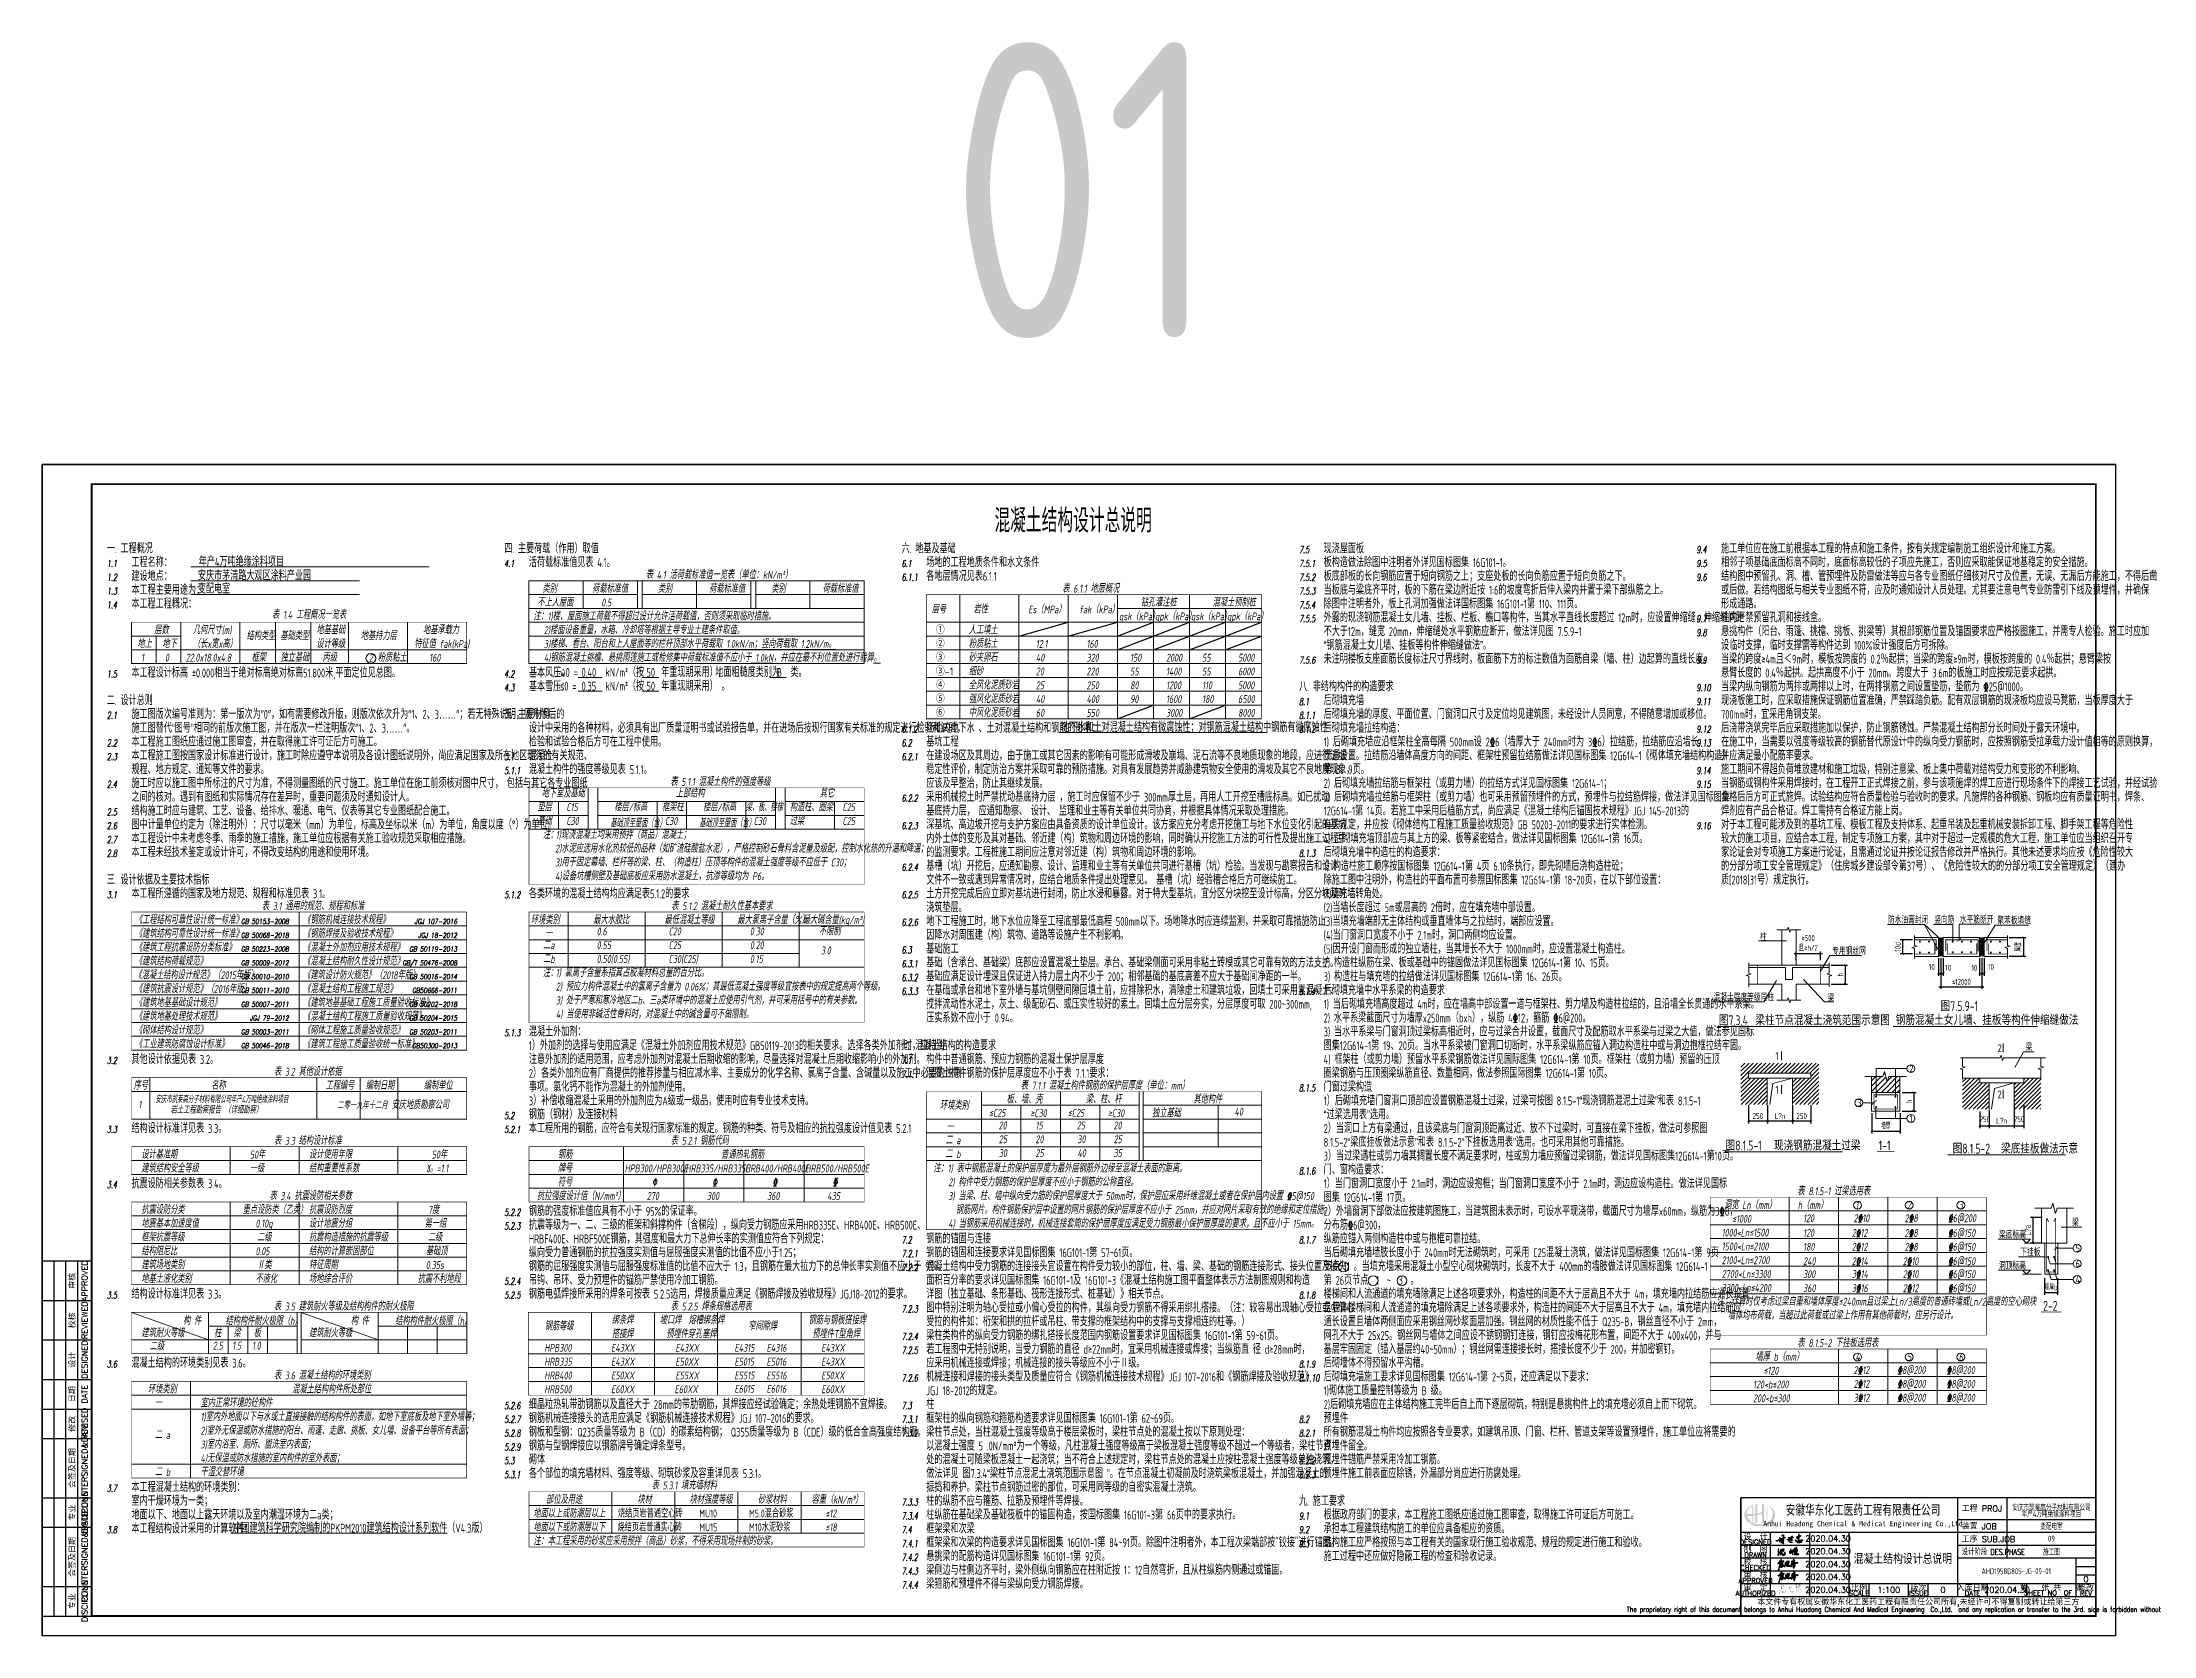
# Model space of a CAD drawing. Extents: x -14715 to 4269, y -24538 to -12228.
# Drawn here: x -14715 to -13644, y -24538 to -23729 of the extents above; entities that cross this region are included whole.
import ezdxf
from ezdxf.enums import TextEntityAlignment as Align

# ---------------------------------------------------------------- set-up
doc = ezdxf.new("R2010")
doc.units = 0
doc.header["$LTSCALE"] = 2000
doc.header["$MEASUREMENT"] = 0
doc.layers.get('0').update_dxf_attribs({"linetype": 'CONTINUOUS'})
doc.layers.get('DEFPOINTS').update_dxf_attribs({"linetype": 'CONTINUOUS'})
for name, color, linetype in [('AXIS', 75, 'CONTINUOUS'), ('HATCH', 8, 'CONTINUOUS'), ('PUB_TEXT', 7, 'CONTINUOUS'), ('标注', 7, 'CONTINUOUS'), ('梁集中标注', 2, 'CONTINUOUS')]:
    doc.layers.add(name, color=color, linetype=linetype)
for name, color, linetype, lineweight in [('SM-0-文字', 4, 'CONTINUOUS', 15), ('SM-0-标注', 3, 'CONTINUOUS', 15), ('SM-0-轮廓', 111, 'CONTINUOUS', 20), ('SM-0-钢筋', 1, 'CONTINUOUS', 35), ('SM-6大样-填充', 8, 'CONTINUOUS', 15), ('SM001', 7, 'CONTINUOUS', 15), ('SM002', 4, 'CONTINUOUS', 15)]:
    doc.layers.add(name, color=color, linetype=linetype, lineweight=lineweight)
doc.styles.add('ECEC_TK', font='txt_l.shx', dxfattribs={"bigfont": 'hztxt_l.shx'})
doc.styles.add('ECEC_TQ', font='txt_l.shx', dxfattribs={"bigfont": 'hztxt_l.shx'})
doc.styles.add('ECEC_TQ_S', font='')
doc.styles.add('GBHZ', font='gbenor.shx', dxfattribs={"width": 0.8, "bigfont": 'gbcbig.shx'})
doc.styles.add('SM001', font='tssdeng.shx', dxfattribs={"width": 0.7, "bigfont": 'tssdchn.shx'})
doc.styles.add('SM002', font='romand.shx')
doc.styles.get("Standard").update_dxf_attribs({"font": 'gbenor.shx', "bigfont": 'gbcbig.shx'})
doc.styles.add('TS', font='tssdeng.shx', dxfattribs={"width": 0.8, "height": 2.5, "bigfont": 'tssdchn.shx'})
doc.styles.add('TSSD_Rein', font='Tssdeng.shx', dxfattribs={"width": 0.7, "bigfont": 'hztxt.shx'})
doc.styles.get('ECEC_TQ_S').set_extended_font_data('SimSun')
doc.dimstyles.new('TSSD_100_1', dxfattribs={"dimtxt": 3, "dimasz": 1, "dimexe": 1, "dimexo": 2.5, "dimgap": 1, "dimtad": 1, "dimdec": 0, "dimlfac": 100, "dimzin": 0, "dimdsep": 46, "dimtxsty": 'GBHZ', "dimblk": 'ARCHTICK', "dimcen": 0, "dimdle": 1, "dimclrt": 7, "dimadec": 0, "dimazin": 0, "dimtfac": 1, "dimtdec": 0, "dimtix": 1, "dimtmove": 2, "dimatfit": 3, "dimfxl": 0, "dimtolj": 1, "dimtzin": 0, "dimarcsym": 0})
doc.dimstyles.new('Y', dxfattribs={"dimscale": 0, "dimtxt": 3, "dimasz": 0.01, "dimexe": 1.2, "dimexo": 1, "dimgap": 1, "dimtad": 1, "dimdec": 0, "dimlfac": 100, "dimzin": 0, "dimdsep": 46, "dimtxsty": 'GBHZ', "dimblk1": 'DX', "dimblk2": 'DX', "dimsah": 1, "dimcen": 0.09, "dimdle": 1, "dimadec": 0, "dimazin": 0, "dimtfac": 1, "dimtdec": 0, "dimtix": 1, "dimtmove": 2, "dimatfit": 3, "dimldrblk": 'DX', "dimfxl": 0, "dimtolj": 1, "dimtzin": 0, "dimarcsym": 0})
pattern_1 = [(45, (-19443.5761, -22608.5281), (-1.06066017, 1.06066017), [])]
pattern_2 = [(45, (1005.9385, -23926.7258), (-0.538815367, 0.538815367), []), (135, (1005.9385, -23926.7258), (-0.538815367, -0.538815367), [])]

msp = doc.modelspace()

# ---------------------------------------------------------------- texts
at = {"style": 'ECEC_TK'}
for s, p in [('审核', (-14700.093, -24357.563)), ('APPROVED', (-14693.593, -24357.563)), ('校核', (-14700.093, -24377.563)), ('REVIEWED', (-14693.593, -24377.563)), ('DESIGNED', (-14693.593, -24397.563)), ('设计', (-14700.093, -24397.563)), ('日期', (-14700.093, -24415.063)), ('DATE', (-14693.593, -24415.063)), ('修改', (-14700.093, -24430.063)), ('REVISED', (-14693.593, -24430.063)), ('COUNTERSIGNED&DATE', (-14693.593, -24452.563)), ('会签及日期', (-14700.093, -24452.563)), ('专业', (-14700.093, -24475.063)), ('DISCIPLINE', (-14693.593, -24475.063)), ('COUNTERSIGNED&DATE', (-14693.593, -24497.563)), ('会签及日期', (-14700.093, -24497.563)), ('专业', (-14700.093, -24520.063)), ('DISCIPLINE', (-14693.593, -24520.063))]:
    msp.add_text(s, height=3, rotation=90, dxfattribs=at).set_placement(p, align=Align.MIDDLE)
for s, height, style, width, p in [('安徽华东化工医药工程有限责任公司', 5, 'ECEC_TQ_S', 0.7, (-13791.894, -24473.563)), ('Anhui Huadong Chemical & Medical Engineering Co.,Ltd', 2.8, 'ECEC_TQ_S', 0.85, (-13791.894, -24481.063)), ('The proprietary right of this document belongs to Anhui Huadong Chemical And Medical Engineering  Co.,Ltd.  and any replication or transfer to the 3rd. side is forbidden without its permission. ', 2.5, 'ECEC_TQ', 0.72, (-13763.843, -24524.563))]:
    msp.add_text(s, height=height, dxfattribs=dict(style=style, width=width)).set_placement(p, align=Align.MIDDLE)
at = {"style": 'ECEC_TQ'}
for s, p in [('工程 PROJ', (-13741.843, -24474.563)), ('装置 JOB', (-13741.843, -24483.563)), ('工序 SUB.JOB', (-13741.843, -24490.063))]:
    msp.add_text(s, height=3, dxfattribs=at).set_placement(p)
for s, height, p in [('DESIGNED', 2.5, (-13846.343, -24490.063)), ('DRAWN', 2.5, (-13846.343, -24496.563)), ('制  图', 3, (-13846.343, -24493.563)), ('设  计', 3, (-13846.343, -24487.063)), ('CHECKED', 2.5, (-13846.343, -24503.063)), ('校  核', 3, (-13846.343, -24500.063)), ('审  核', 3, (-13846.343, -24506.563)), ('AUTHORIZED', 2.5, (-13846.343, -24516.063)), ('APPROVED', 2.5, (-13846.343, -24509.563)), ('审  定', 3, (-13846.343, -24513.063)), ('SCALE', 2.5, (-13793.843, -24516.063)), ('比例', 3, (-13793.843, -24513.063)), ('ISSUE', 2.5, (-13763.843, -24516.063)), ('版次', 3, (-13763.843, -24513.063)), ('入库日期', 3, (-13736.343, -24513.063)), ('DATE', 2.5, (-13736.343, -24516.063)), ('第   张 共   张', 3, (-13696.343, -24512.813)), ('SHEET NO  OF  ', 2.5, (-13696.343, -24515.813)), ('修改', 3, (-13678.843, -24513.063)), ('REV', 2.5, (-13678.843, -24516.063)), ('本文件专有权属安徽华东化工医药工程有限责任公司所有,未经许可不得复制或转让给第三方', 3, (-13763.843, -24520.563))]:
    msp.add_text(s, height=height, dxfattribs=at).set_placement(p, align=Align.MIDDLE)
at = {"style": 'ECEC_TQ', "width": 0.8}
msp.add_text('设计阶段 DES.PHASE', height=3, dxfattribs=at).set_placement((-13741.843, -24496.563))
at = {"style": 'ECEC_TQ'}
for tag, text, p in [('2020.04.30', ' ', (-13809.599, -24488.235)), ('2020.04.30', ' ', (-13809.599, -24494.735)), ('2020.04.30', ' ', (-13809.599, -24501.235)), ('2020.04.30', ' ', (-13809.599, -24507.735)), ('2020.04.30', ' ', (-13809.599, -24514.235)), ('1:100', '1:100', (-13778.843, -24514.313)), ('0', '0', (-13751.343, -24514.313)), ('2020.04.30', ' ', (-13718.843, -24514.313)), ('0', '0', (-13678.843, -24508.896))]:
    msp.add_attdef(tag, text=text, height=3, dxfattribs=at).set_placement(p, align=Align.MIDDLE)
at = {"layer": 'AXIS', "style": 'TSSD_Rein', "width": 0.7}
for s, p in [('安庆市凯莱高分子材料有限公司', (-13696.343, -24472.287)), ('年产4万吨绝缘涂料项目', (-13696.343, -24475.517)), ('变配电室', (-13696.343, -24481.813)), ('施工图', (-13696.343, -24494.813)), ('09', (-13696.343, -24488.313)), ('AHD1958D805-JG-09-01', (-13714.203, -24504.826))]:
    msp.add_text(s, height=3, dxfattribs=at).set_placement(p, align=Align.MIDDLE)
at = {"layer": 'PUB_TEXT', "style": 'TS', "width": 0.8}
msp.add_text('混凝土结构设计总说明', height=5, dxfattribs=at).set_placement((-13771.678, -24498.28), align=Align.MIDDLE)
at = {"layer": 'SM-0-文字', "style": 'SM001', "width": 0.75}
for s, height, p in [('防水油膏封闭', 3.5, (-13779.227, -24176.345)), ('竖向筋', 3.5, (-13755.779, -24176.345)), ('水平筋断开', 3.5, (-13742.795, -24176.154)), ('聚苯板填缝', 3.5, (-13723.78, -24176.628)), ('柱', 3.5, (-13844.13, -24185.085)), ('专用钢丝网', 3.5, (-13807.549, -24192.171)), ('混凝土强度等级同柱', 3.5, (-13867.693, -24215.593)), ('梁', 3.5, (-13809.783, -24216.062)), ('2', 4, (-13723.649, -24241.6)), ('梁', 3.5, (-13709.41, -24240.855)), ('1', 4, (-13836.305, -24245.559)), ('2', 3.5, (-13768.341, -24251.722)), ('1', 4, (-13836.305, -24262.665)), ('3', 3.5, (-13794.775, -24269.002)), ('2', 4, (-13723.649, -24265.093)), ('1', 3.5, (-13768.341, -24276.946)), ('梁底标高', 3.5, (-13722.953, -24335.969)), ('梁', 3.5, (-13685.891, -24329.801)), ('下挂板', 3.5, (-13712.165, -24344.875)), ('5', 3.5, (-13684.099, -24342.814)), ('洞顶标高', 3.5, (-13722.953, -24351.689)), ('4', 3.5, (-13684.055, -24358.656)), ('6', 3.5, (-13684.099, -24350.621))]:
    msp.add_text(s, height=height, dxfattribs=at).set_placement(p)
at = {"layer": 'SM-0-文字', "ltscale": 99, "style": 'SM001', "width": 0.75}
for s, p in [('图7.5.9-1', (-13752.514, -24220.744)), ('图7.3.4', (-13864.954, -24227.912)), ('梁柱节点混凝土浇筑范围示意图', (-13846.479, -24227.912)), ('钢筋混凝土女儿墙、挂板等构件伸缩缝做法', (-13775.283, -24227.812)), ('图8.1.5-1', (-13861.561, -24291.445)), ('现浇钢筋混凝土过梁', (-13837.024, -24291.445)), ('1-1', (-13783.943, -24291.445)), ('图8.1.5-2', (-13746.419, -24293.006)), ('梁底挂板做法示意', (-13721.882, -24293.006)), ('2-2', (-13700.566, -24372.75))]:
    msp.add_text(s, height=5, dxfattribs=at).set_placement(p)
at = {"layer": 'SM001', "color": 2, "style": 'SM001', "width": 0.7}
for s, height, p in [('混凝土结构设计总说明', 12, (-14232.299, -23978.063)), ('年产4万吨绝缘涂料项目', 4.5, (-14635.738, -23995.263)), ('安庆市茅清路大观区涂料产业园', 4.5, (-14636.139, -24002.263)), ('变配电室', 4.5, (-14636.2, -24008.975)), ('w%%1420%%143 =', 4.5, (-14452.466, -24051.263)), ('s%%1420%%143 =', 4.5, (-14452.466, -24058.263)), ('0.40', 4.5, (-14441.616, -24051.263)), ('0.35', 4.5, (-14441.616, -24058.263)), ('50', 4.5, (-14408.715, -24051.263)), ('50', 4.5, (-14408.715, -24058.263)), ('B', 4.5, (-14342.617, -24051.263)), ('烧结页岩普通空心砖', 4, (-14423.185, -24477.563)), ('MU10', 4, (-14381.926, -24477.563)), ('M5.0混合砂浆', 4, (-14356.723, -24477.563)), ('烧结页岩普通实心砖', 4, (-14423.422, -24484.563)), ('MU15', 4, (-14381.926, -24484.563)), ('M10水泥砂浆', 4, (-14356.723, -24484.563))]:
    msp.add_text(s, height=height, dxfattribs=at).set_placement(p)
at = {"layer": 'SM001', "style": 'SM001', "width": 0.7}
for s, p in [('一. 工程概况', (-14682.343, -23988.563)), ('工程名称：', (-14669.843, -23995.563)), ('四. 主要荷载（作用）取值', (-14480.843, -23988.563)), ('活荷载标准值见表 4.1。', (-14468.343, -23995.563)), ('六. 地基及基础', (-14279.343, -23988.563)), ('场地的工程地质条件和水文条件', (-14266.843, -23995.563)), ('板构造做法除图中注明者外详见国标图集 16G101-1。', (-14065.343, -23995.563)), ('现浇屋面板', (-14065.343, -23988.563)), ('相邻子项基础底面标高不同时，底面标高较低的子项应先施工，否则应采取能保证地基稳定的安全措施。', (-13863.843, -23995.563)), ('施工单位应在施工前根据本工程的特点和施工条件，按有关规定编制施工组织设计和施工方案。', (-13863.843, -23988.563)), ('建设地点：', (-14669.843, -24002.563)), ('各地层情况见表6.1.1', (-14266.843, -24002.563)), ('板底部板的长向钢筋应置于短向钢筋之上；支座处板的长向负筋应置于短向负筋之下。', (-14065.343, -24002.563)), ('结构图中预留孔、洞、槽、管预埋件及防雷做法等应与各专业图纸仔细核对尺寸及位置，无误、无漏后方能施工，不得后凿', (-13863.843, -24002.563)), ('本工程主要用途为：', (-14669.843, -24009.563)), ('本工程工程概况：', (-14669.843, -24016.563)), ('除图中注明者外，板上孔洞加强做法详国标图集 16G101-1第 110、111页。', (-14065.343, -24016.563)), ('当板底与粱底齐平时，板的下筋在梁边附近按 1:6的坡度弯折后伸入梁内并置于梁下部纵筋之上。', (-14065.343, -24009.563)), ('形成通路。', (-13863.843, -24016.563)), ('或后做。若结构图纸与相关专业图纸不符，应及时通知设计人员处理。尤其要注意电气专业防雷引下线及预埋件，并确保', (-13863.843, -24009.563)), ('外露的现浇钢筋混凝土女儿墙、挂板、栏板、檐口等构件，当其水平直线长度超过 12m时，应设置伸缩缝，伸缩缝间距', (-14065.343, -24023.563)), ('柱内严禁预留孔洞和接线盒。', (-13863.843, -24023.563)), ('不大于12m，缝宽 20mm，伸缩缝处水平钢筋应断开，做法详见图 7.5.9-1', (-14065.343, -24030.563)), ('“钢筋混凝土女儿墙、挂板等构件伸缩缝做法”。', (-14065.343, -24037.563)), ('悬挑构件（阳台、雨篷、挑檐、挑板、挑梁等）其根部钢筋位置及锚固要求应严格按图施工，并需专人检验。施工时应加', (-13863.843, -24030.563)), ('设临时支撑，临时支撑需等构件达到 100%%%设计强度后方可拆除。', (-13863.843, -24037.563)), ('kN/m%%1402%%141（按', (-14429.492, -24051.263)), ('年重现期采用），', (-14401.256, -24051.263)), ('地面粗糙度类别为', (-14373.783, -24051.263)), ('类。', (-14335.76, -24051.263)), ('未注明楼板支座面筋长度标注尺寸界线时，板面筋下方的标注数值为面筋自梁（墙、柱）边起算的直线长度。', (-14065.343, -24044.563)), ('当梁的跨度≥4m且＜9m时，模板按跨度的 0.2％起拱；当梁的跨度≥9m时，模板按跨度的 0.4％起拱；悬臂梁按', (-13863.843, -24044.563)), ('本工程设计标高 %%P0.000相当于绝对标高绝对标高51.800米,平面定位见总图。', (-14669.843, -24051.563)), ('基本风压：', (-14468.343, -24051.563)), ('基本雪压：', (-14468.343, -24058.563)), ('kN/m%%1402%%141（按', (-14429.492, -24058.263)), ('年重现期采用） 。', (-14401.256, -24058.263)), ('八. 非结构构件的构造要求', (-14077.843, -24058.563)), ('悬臂长度的 0.4％起拱。起拱高度不小于 20mm。跨度大于 3.6m的板施工时应按规范要求起拱。', (-13863.843, -24051.563)), ('当梁内纵向钢筋为两排或两排以上时，在两排钢筋之间设置垫筋，垫筋为 %%13225@1000。', (-13863.843, -24058.563)), ('二. 设计总则', (-14682.343, -24065.563)), ('施工图版次编号准则为：第一版次为″0″，如有需要修改升版，则版次依次升为″1、2、3……″；若无特殊说明，则升版后的', (-14669.843, -24072.563)), ('五. 主要材料', (-14480.843, -24072.563)), ('后砌填充墙', (-14065.343, -24065.563)), ('后砌填充墙的厚度、平面位置、门窗洞口尺寸及定位均见建筑图，未经设计人员同意，不得随意增加或移位。', (-14065.343, -24072.563)), ('现浇板施工时，应采取措施保证钢筋位置准确，严禁踩踏负筋。配有双层钢筋的现浇板均应设马凳筋，当板厚度大于', (-13863.843, -24065.563)), ('700mm时，宜采用角钢支架。', (-13863.843, -24072.563)), ('施工图替代“图号”相同的前版次施工图，并在版次一栏注明版次″1、2、3……″。 ', (-14669.843, -24079.563)), ('设计中采用的各种材料，必须具有出厂质量证明书或试验报告单，并在进场后按现行国家有关标准的规定进行检验和试验，', (-14468.343, -24079.563)), ('场地内地下水 、土对混凝土结构和钢筋的影响：', (-14266.843, -24079.563)), ('地下水和土对混凝土结构有微腐蚀性；对钢筋混凝土结构中钢筋有微腐蚀性', (-14198.433, -24079.263)), ('后砌填充墙拉结构造：', (-14065.343, -24079.563)), ('后浇带浇筑完毕后应采取措施加以保护，防止钢筋锈蚀。严禁混凝土结构部分长时间处于露天环境中。', (-13863.843, -24079.563)), ('本工程施工图纸应通过施工图审查，并在取得施工许可证后方可施工。', (-14669.843, -24086.563)), ('本工程施工图按国家设计标准进行设计，施工时除应遵守本说明及各设计图纸说明外，尚应满足国家及所在地区现行的有关规范、', (-14669.843, -24093.563)), ('检验和试验合格后方可在工程中使用。', (-14468.343, -24086.563)), ('混凝土', (-14468.343, -24093.563)), ('基坑工程', (-14266.843, -24086.563)), ('在建设场区及其周边，由于施工或其它因素的影响有可能形成滑坡及崩塌、泥石流等不良地质现象的地段，应进行边坡', (-14266.843, -24093.563)), ('1) 后砌填充墙应沿框架柱全高每隔 500mm设 2%%1326（墙厚大于 240mm时为 3%%1326）拉结筋，拉结筋应沿墙长', (-14065.343, -24086.563)), ('贯通设置。拉结筋沿墙体高度方向的间距、框架柱预留拉结筋做法详见国标图集 12G614-1《砌体填充墙结构构造》', (-14065.343, -24093.563)), ('在施工中，当需要以强度等级较高的钢筋替代原设计中的纵向受力钢筋时，应按照钢筋受拉承载力设计值相等的原则换算，', (-13863.843, -24086.563)), ('并应满足最小配筋率要求。', (-13863.843, -24093.563)), ('规程、地方规定、通知等文件的要求。', (-14669.843, -24100.563)), ('混凝土构件的强度等级见表 5.1.1。', (-14468.343, -24100.563)), ('稳定性评价，制定防治方案并采取可靠的预防措施。对具有发展趋势并威胁建筑物安全使用的滑坡及其它不良地质现象，', (-14266.843, -24100.563)), ('第 8、9页。', (-14065.343, -24100.563)), ('施工期间不得超负荷堆放建材和施工垃圾，特别注意梁、板上集中荷载对结构受力和变形的不利影响、', (-13863.843, -24100.563)), ('施工时应以施工图中所标注的尺寸为准，不得测量图纸的尺寸施工。施工单位在施工前须核对图中尺寸， 包括与其它各专业图纸', (-14669.843, -24107.563)), ('之间的核对。遇到有图纸和实际情况存在差异时，重要问题须及时通知设计人。', (-14669.843, -24114.563)), ('采用机械挖土时严禁扰动基底持力层 ，施工时应保留不少于 300mm厚土层，再用人工开挖至槽底标高。如已扰动', (-14266.843, -24114.563)), ('应该及早整治，防止其继续发展。', (-14266.843, -24107.563)), ('2) 后砌填充墙拉结筋与框架柱（或剪力墙）的拉结方式详见国标图集 12G614-1；', (-14065.343, -24107.563)), ('3) 后砌填充墙拉结筋与框架柱（或剪力墙）也可采用预留预埋件的方式，预埋件与拉结筋焊接，做法详见国标图集 ', (-14065.343, -24114.563)), ('合格后后方可正式施焊。试验结构应符合质量检验与验收时的要求。凡施焊的各种钢筋、钢板均应有质量证明书，焊条、', (-13863.843, -24114.563)), ('当钢筋或钢构件采用焊接时，在工程开工正式焊接之前，参与该项施焊的焊工应进行现场条件下的焊接工艺试验，并经试验', (-13863.843, -24107.563)), ('结构施工时应与建筑、工艺、设备、给排水、暖通、电气、仪表等其它专业图纸配合施工。', (-14669.843, -24121.563)), ('基底持力层， 应通知勘察、 设计、 监理和业主等有关单位共同协商，并根据具体情况采取处理措施。', (-14266.843, -24121.563)), ('12G614-1第 14页。若施工中采用后植筋方式，尚应满足《混凝土结构后锚固技术规程》JGJ 145-2013的', (-14065.343, -24121.563)), ('焊剂应有产品合格证。焊工需持有合格证方能上岗。', (-13863.843, -24121.563)), ('本工程设计中未考虑冬季、雨季的施工措施，施工单位应根据有关施工验收规范采取相应措施。', (-14669.843, -24135.563)), ('图中计量单位约定为（除注明外）：尺寸以毫米（mm）为单位，标高及坐标以米（m）为单位，角度以度（%%D）为单位。', (-14669.843, -24128.563)), ('深基坑、高边坡开挖与支护方案应由具备资质的设计单位设计。该方案应充分考虑开挖施工与地下水位变化引起的基坑', (-14266.843, -24128.563)), ('内外土体的变形及其对基础、邻近建（构）筑物和周边环境的影响，同时确认开挖施工方法的可行性及提出施工过程中', (-14266.843, -24135.563)), ('有关规定，并应按《砌体结构工程施工质量验收规范》GB 50203-2011的要求进行实体检测。', (-14065.343, -24128.563)), ('4) 后砌填充墙顶部应与其上方的梁、板等紧密结合，做法详见国标图集 12G614-1第 16页。', (-14065.343, -24135.563)), ('较大的施工项目，应结合本工程，制定专项施工方案，其中对于超过一定规模的危大工程，施工单位应当组织召开专', (-13863.843, -24135.563)), ('对于本工程可能涉及到的基坑工程、模板工程及支持体系、起重吊装及起重机械安装拆卸工程、脚手架工程等危险性', (-13863.843, -24128.563)), ('本工程未经技术鉴定或设计许可，不得改变结构的用途和使用环境。', (-14669.843, -24142.563)), ('的监测要求。工程桩施工期间应注意对邻近建（构）筑物和周边环境的影响。', (-14266.843, -24142.563)), ('后砌填充墙中构造柱的构造要求：', (-14065.343, -24142.563)), ('家论证会对专项施工方案进行论证，且需通过论证并按论证报告修改并严格执行。其他未述要求均应按《危险性较大', (-13863.843, -24142.563)), ('三. 设计依据及主要技术指标', (-14682.343, -24156.563)), ('基槽（坑）开挖后，应通知勘察、设计、监理和业主等有关单位共同进行基槽（坑）检验。当发现与勘察报告和设计', (-14266.843, -24149.563)), ('文件不一致或遇到异常情况时，应结合地质条件提出处理意见。 基槽（坑）经验槽合格后方可继续施工。', (-14266.843, -24156.563)), ('1) 构造柱施工顺序按国标图集 12G614-1第 4页 6.10条执行，即先砌墙后浇构造柱砼；', (-14065.343, -24149.563)), ('除施工图中注明外，构造柱的平面布置可参照国标图集 12G614-1第 18~20页，在以下部位设置：', (-14065.343, -24156.563)), ('质[2018]31号）规定执行。', (-13863.843, -24156.563)), ('的分部分项工安全管理规定》（住房城乡建设部令第37号）、《危险性较大的的分部分项工安全管理规定》（建办', (-13863.843, -24149.563)), ('本工程所遵循的国家及地方规范、规程和标准见表 3.1。', (-14669.843, -24163.563)), ('各类环境的混凝土结构均应满足表5.1.2的要求', (-14468.343, -24163.563)), ('土方开挖完成后应立即对基坑进行封闭，防止水浸和暴露。对于特大型基坑，宜分区分块挖至设计标高，分区分块及时', (-14266.843, -24163.563)), ('(1)填充墙转角处。', (-14065.343, -24163.563)), ('地下工程施工时，地下水位应降至工程底部最低高程 500mm以下。场地降水时应连续监测，并采取可靠措施防止', (-14266.843, -24177.563)), ('浇筑垫层。', (-14266.843, -24170.563)), ('(2)当墙长度超过 5m或层高的 2倍时，应在填充墙中部设置。', (-14065.343, -24170.563)), ('(3)当填充墙端部无主体结构或垂直墙体与之拉结时，端部应设置。', (-14065.343, -24177.563)), ('因降水对周围建（构）筑物、道路等设施产生不利影响。', (-14266.843, -24184.563)), ('(4)当门窗洞口宽度不小于 2.1m时，洞口两侧均应设置。', (-14065.343, -24184.563)), ('基础施工', (-14266.843, -24191.563)), ('基础（含承台、基础梁）底部应设置混凝土垫层。承台、基础梁侧面可采用非粘土砖模或其它可靠有效的方法支护。', (-14266.843, -24198.563)), ('2) 构造柱纵筋在梁、板或基础中的锚固做法详见国标图集 12G614-1第 10、15页。', (-14065.343, -24198.563)), ('(5)因开设门窗而形成的独立墙柱，当其墙长不大于 1000mm时，应设置混凝土构造柱。', (-14065.343, -24191.563)), ('基础应满足设计埋深且保证进入持力层土内不少于 200；相邻基础的基底高差不应大于基础间净距的一半。', (-14266.843, -24205.563)), ('3) 构造柱与填充墙的拉结做法详见国标图集 12G614-1第 16、26页。', (-14065.343, -24205.563)), ('在基础或承台和地下室外墙与基坑侧壁间隙回填土前，应排除积水，清除虚土和建筑垃圾，回填土可采用素混凝土、', (-14266.843, -24212.563)), ('搅拌流动性水泥土，灰土、级配砂石、或压实性较好的素土。回填土应分层夯实，分层厚度可取 200~300mm,', (-14266.843, -24219.563)), ('后砌填充墙中水平系梁的构造要求', (-14065.343, -24212.563)), ('1) 当后砌填充墙高度超过 4m时，应在墙高中部设置一道与框架柱、剪力墙及构造柱拉结的，且沿墙全长贯通的水平系梁。', (-14065.343, -24219.563)), ('压实系数不应小于 0.94。', (-14266.843, -24226.563)), ('2) 水平系梁截面尺寸为墙厚x250mm（bxh），纵筋 4%%13212，箍筋 %%1326@200。', (-14065.343, -24226.563)), ('1）外加剂的选择与使用应满足《混凝土外加剂应用技术规范》GB50119-2013的相关要求。选择各类外加剂时，应特别', (-14468.343, -24240.563)), ('混凝土外加剂：', (-14468.343, -24233.563)), ('七. 混凝土结构的构造要求', (-14279.343, -24240.563)), ('3) 当水平系梁与门窗洞顶过梁标高相近时，应与过梁合并设置，截面尺寸及配筋取水平系梁与过梁之大值，做法参见国标', (-14065.343, -24233.563)), ('图集12G614-1第 19、20页。当水平系梁被门窗洞口切断时，水平系梁纵筋应锚入洞边构造柱中或与洞边抱框拉结牢固。', (-14065.343, -24240.563)), ('其他设计依据见表 3.2。', (-14669.843, -24247.563)), ('注意外加剂的适用范围，应考虑外加剂对混凝土后期收缩的影响，尽量选择对混凝土后期收缩影响小的外加剂。', (-14468.343, -24247.563)), ('2）各类外加剂应有厂商提供的推荐掺量与相应减水率、主要成分的化学名称、氯离子含量、含碱量以及施工中必要的注意', (-14468.343, -24254.563)), ('构件中普通钢筋、预应力钢筋的混凝土保护层厚度', (-14266.843, -24247.563)), ('混凝土构件钢筋的保护层厚度应不小于表 7.1.1要求：', (-14266.843, -24254.563)), ('4) 框架柱（或剪力墙）预留水平系梁钢筋做法详见国际图集 12G614-1第 10页。框架柱（或剪力墙）预留的压顶', (-14065.343, -24247.563)), ('圈梁钢筋与压顶圈梁纵筋直径、数量相同，做法参照国际图集 12G614-1第 10页。', (-14065.343, -24254.563)), ('事项。氯化钙不能作为混凝土的外加剂使用。', (-14468.343, -24261.563)), ('门窗过梁构造', (-14065.343, -24261.563)), ('钢筋（钢材）及连接材料', (-14468.343, -24275.563)), ('3）补偿收缩混凝土采用的外加剂应为A级或一级品，使用时应有专业技术支持。', (-14468.343, -24268.563)), ('1）后砌填充墙门窗洞口顶部应设置钢筋混凝土过梁，过梁可按图 8.1.5-1“现浇钢筋混泥土过梁”和表 8.1.5-1', (-14065.343, -24268.563)), ('“过梁选用表”选用。', (-14065.343, -24275.563)), ('结构设计标准详见表 3.3。', (-14669.843, -24282.563)), ('本工程所用的钢筋，应符合有关现行国家标准的规定。钢筋的种类、符号及相应的抗拉强度设计值见表 5.2.1', (-14468.343, -24282.563)), ('2）当洞口上方有梁通过，且该梁底与门窗洞顶距离过近、放不下过梁时，可直接在梁下挂板，做法可参照图', (-14065.343, -24282.563)), ('3）当过梁遇柱或剪力墙其搁置长度不满足要求时，柱或剪力墙应预留过梁钢筋，做法详见国标图集12G614-1第10页。', (-14065.343, -24296.563)), ('8.1.5-2“梁底挂板做法示意”和表 8.1.5-2“下挂板选用表”选用。也可采用其他可靠措施。', (-14065.343, -24289.563)), ('门、窗构造要求：', (-14065.343, -24303.563)), ('抗震设防相关参数表 3.4。', (-14669.843, -24310.563)), ('1）当门窗洞口宽度小于 2.1m时，洞边应设抱框；当门窗洞口宽度不小于 2.1m时，洞边应设构造柱。做法详见国标', (-14065.343, -24310.563)), ('图集 12G614-1第 17页。', (-14065.343, -24317.563)), ('钢筋的强度标准值应具有不小于 95%%%的保证率。', (-14468.343, -24324.563)), ('2）外墙窗洞下部做法应按建筑图施工，当建筑图未表示时，可设水平现浇带，截面尺寸为墙厚x60mm，纵筋为3%%1328，', (-14065.343, -24324.563)), ('抗震等级为一、二、三级的框架和斜撑构件（含梯段），纵向受力钢筋应采用HRB335E、HRB400E、HRB500E、', (-14468.343, -24331.563)), ('HRBF400E、HRBF500E钢筋，其强度和最大力下总伸长率的实测值应符合下列规定：', (-14468.343, -24338.563)), ('钢筋的锚固与连接', (-14266.843, -24338.563)), ('纵筋应锚入两侧构造柱中或与抱框可靠拉结。', (-14065.343, -24338.563)), ('分布筋%%1326@300，', (-14065.343, -24331.563)), ('纵向受力普通钢筋的抗拉强度实测值与屈服强度实测值的比值不应小于1.25；', (-14468.343, -24345.563)), ('钢筋的锚固和连接要求详见国标图集 16G101-1第 57~61页。', (-14266.843, -24345.563)), ('当后砌填充墙墙肢长度小于 240mm时无法砌筑时，可采用 C25混凝土浇筑，做法详见国标图集 12G614-1第 9页', (-14065.343, -24345.563)), ('钢筋的屈服强度实测值与屈服强度标准值的比值不应大于 1.3，且钢筋在最大拉力下的总伸长率实测值不应小于 9％。', (-14468.343, -24352.563)), ('吊钩、吊环、受力预埋件的锚筋严禁使用冷加工钢筋。', (-14468.343, -24359.563)), ('混凝土结构中受力钢筋的连接接头宜设置在构件受力较小的部位，柱、墙、梁、基础的钢筋连接形式、接头位置及接头', (-14266.843, -24352.563)), ('面积百分率的要求详见国标图集 16G101-1及 16G101-3《混凝土结构施工图平面整体表示方法制图规则和构造', (-14266.843, -24359.563)), ('第 26页节点  1  ~  3  。', (-14065.343, -24359.563)), ('节点 11 。当填充墙采用混凝土小型空心砌块砌筑时，长度不大于 400mm的墙肢做法详见国标图集 12G614-1', (-14065.343, -24352.563)), ('结构设计标准详见表 3.3。', (-14669.843, -24366.563)), ('钢筋电弧焊接所采用的焊条可按表 5.2.5选用，焊接质量应满足《钢筋焊接及验收规程》JGJ18-2012的要求。', (-14468.343, -24366.563)), ('详图（独立基础、条形基础、筏形连接形式、桩基础）》相关节点。', (-14266.843, -24366.563)), ('楼梯间和人流通道的填充墙除满足上述各项要求外，构造柱的间距不大于层高且不大于 4m，填充墙内拉结筋应通长设置', (-14065.343, -24366.563)), ('受拉的构件如：桁架和拱的拉杆或吊柱、带支撑的框架结构中的支撑与支撑相连的柱等。）', (-14266.843, -24380.563)), ('图中特别注明为轴心受拉或小偏心受拉的构件，其纵向受力钢筋不得采用绑扎搭接。（注：较容易出现轴心受拉或小偏心', (-14266.843, -24373.563)), ('通长设置且墙体两侧面应采用钢丝网砂浆面层加强。钢丝网的材质性能不低于 Q235-B，钢丝直径不小于 2mm，', (-14065.343, -24380.563)), ('且墙体楼梯间和人流通道的填充墙除满足上述各项要求外，构造柱的间距不大于层高且不大于 4m，填充墙内拉结筋应', (-14065.343, -24373.563)), ('梁柱类构件的纵向受力钢筋的绑扎搭接长度范围内钢筋设置要求详见国标图集 16G101-1第 59~61页。', (-14266.843, -24387.563)), ('网孔不大于 25x25。钢丝网与墙体之间应设不锈钢钢钉连接，钢钉应按梅花形布置，间距不大于 400x400，并与', (-14065.343, -24387.563)), ('混凝土结构的环境类别见表 3.6。', (-14669.843, -24401.563)), ('若工程图中无特别说明，当受力钢筋的直径 d≥22mm时，宜采用机械连接或焊接；当纵筋直 径 d≥28mm时，', (-14266.843, -24394.563)), ('应采用机械连接或焊接；机械连接的接头等级应不小于Ⅱ级。', (-14266.843, -24401.563)), ('后砌墙体不得预留水平沟槽。', (-14065.343, -24401.563)), ('基层牢固固定（锚入基层约40~50mm）；钢丝网需连接接长时，搭接长度不少于 200，并加密钢钉。', (-14065.343, -24394.563)), ('机械连接和焊接的接头类型及质量应符合《钢筋机械连接技术规程》JGJ 107-2016和《钢筋焊接及验收规范》', (-14266.843, -24408.563)), ('后砌填充墙施工要求详见国标图集 12G614-1第 2~5页，还应满足以下要求：', (-14065.343, -24408.563)), ('细晶粒热轧带肋钢筋以及直径大于 28mm的带肋钢筋，其焊接应经试验确定；余热处理钢筋不宜焊接。', (-14468.343, -24422.563)), ('柱', (-14266.843, -24422.563)), ('JGJ 18-2012的规定。', (-14266.843, -24415.563)), ('1)砌体施工质量控制等级为 B 级。', (-14065.343, -24415.563)), ('2)后砌填充墙应在主体结构施工完毕后自上而下逐层砌筑，特别是悬挑构件上的填充墙必须自上而下砌筑。', (-14065.343, -24422.563)), ('钢筋机械连接接头的选用应满足《钢筋机械连接技术规程》JGJ 107-2016的要求。', (-14468.343, -24429.563)), ('钢板和型钢：Q235质量等级为 B（CD）的碳素结构钢； Q355质量等级为 B（CDE）级的低合金高强度结构钢。', (-14468.343, -24436.563)), ('框架柱的纵向钢筋和箍筋构造要求详见国标图集 16G101-1第 62~69页。', (-14266.843, -24429.563)), ('梁柱节点处，当柱混凝土强度等级高于楼层梁板时，梁柱节点处的混凝土按以下原则处理：', (-14266.843, -24436.563)), ('所有钢筋混凝土构件均应按照各专业要求，如建筑吊顶、门窗、栏杆、管道支架等设置预埋件，施工单位应将需要的', (-14065.343, -24436.563)), ('预埋件', (-14065.343, -24429.563)), ('钢筋与型钢焊接应以钢筋牌号确定焊条型号。', (-14468.343, -24443.563)), ('以混凝土强度 5 .0N/mm%%1402%%141为一个等级，凡柱混凝土强度等级高于梁板混凝土强度等级不超过一个等级者，梁柱节点', (-14266.843, -24443.563)), ('预埋件留全。', (-14065.343, -24443.563)), ('砌体', (-14468.343, -24450.563)), ('各个部位的填充墙材料、强度等级、砌筑砂浆及容重详见表 5.3.1。', (-14468.343, -24457.563)), ('做法详见 图7.3.4“梁柱节点混泥土浇筑范围示意图 ”。在节点混凝土初凝前及时浇筑梁板混凝土，并加强混凝土的', (-14266.843, -24457.563)), ('处的混凝土可随梁板混凝土一起浇筑；当不符合上述规定时，梁柱节点处的混凝土应按柱混凝土强度等级单独浇筑，', (-14266.843, -24450.563)), ('预埋件锚筋严禁采用冷加工钢筋。', (-14065.343, -24450.563)), ('预埋件施工前表面应除锈，外漏部分尚应进行防腐处理。', (-14065.343, -24457.563)), ('本工程混凝土结构的环境类别：', (-14669.843, -24464.563)), ('振捣和养护。梁柱节点钢筋过密的部位，可采用同等级的自密实混凝土浇筑。 ', (-14266.843, -24464.563)), ('地面以下、地面以上露天环境以及室内潮湿环境为二a类；', (-14669.843, -24478.563)), ('室内干燥环境为一类；', (-14669.843, -24471.563)), ('柱的纵筋不应与箍筋、拉筋及预埋件等焊接。', (-14266.843, -24471.563)), ('柱纵筋在基础梁及基础筏板中的锚固构造，按国标图集 16G101-3第 66页中的要求执行。', (-14266.843, -24478.563)), ('九. 施工要求', (-14077.843, -24471.563)), ('根据政府部门的要求，本工程施工图纸应通过施工图审查，取得施工许可证后方可施工。', (-14065.343, -24478.563)), ('本工程结构设计采用的计算软件：', (-14669.843, -24485.563)), ('框架梁和次梁', (-14266.843, -24485.563)), ('承担本工程建筑结构施工的单位应具备相应的资质。', (-14065.343, -24485.563)), ('框架梁和次梁的构造要求详见国标图集 16G101-1第 84~91页。除图中注明者外，本工程次梁端部按"铰接"进行锚固。', (-14266.843, -24492.563)), ('悬挑梁的配筋构造详见国标图集 16G101-1第 92页。', (-14266.843, -24499.563)), ('结构施工应严格按照与本工程有关的国家现行施工验收规范、规程的规定进行施工和验收。', (-14065.343, -24492.563)), ('施工过程中还应做好隐蔽工程的检查和验收记录。', (-14065.343, -24499.563)), ('梁侧边与柱侧边齐平时，梁外侧纵向钢筋应在柱附近按 1：12自然弯折，且从柱纵筋内侧通过或锚固。', (-14266.843, -24506.563)), ('梁箍筋和预埋件不得与梁纵向受力钢筋焊接。', (-14266.843, -24513.563))]:
    msp.add_text(s, height=4.5, dxfattribs=at).set_placement(p)
at = {"layer": 'SM001', "color": 96, "style": 'SM002', "oblique": 10, "width": 0.65}
for s, p in [('1.1', (-14682.343, -23995.563)), ('4.1', (-14480.843, -23995.563)), ('6.1', (-14279.343, -23995.563)), ('7.5', (-14077.843, -23988.563)), ('7.5.1', (-14077.843, -23995.563)), ('9.4', (-13876.343, -23988.563)), ('9.5', (-13876.343, -23995.563)), ('1.2', (-14682.343, -24002.563)), ('6.1.1', (-14279.343, -24002.563)), ('7.5.2', (-14077.843, -24002.563)), ('9.6', (-13876.343, -24002.563)), ('1.3', (-14682.343, -24009.563)), ('1.4', (-14682.343, -24016.563)), ('7.5.3', (-14077.843, -24009.563)), ('7.5.4', (-14077.843, -24016.563)), ('7.5.5', (-14077.843, -24023.563)), ('9.7', (-13876.343, -24023.563)), ('9.8', (-13876.343, -24030.563)), ('7.5.6', (-14077.843, -24044.563)), ('9.9', (-13876.343, -24044.563)), ('1.5', (-14682.343, -24051.563)), ('4.2', (-14480.843, -24051.563)), ('4.3', (-14480.843, -24058.563)), ('9.10', (-13876.343, -24058.563)), ('8.1', (-14077.843, -24065.563)), ('9.11', (-13876.343, -24065.563)), ('2.1', (-14682.343, -24072.563)), ('6.1.2', (-14279.343, -24079.563)), ('8.1.1', (-14077.843, -24072.563)), ('8.1.2', (-14077.843, -24079.563)), ('9.12', (-13876.343, -24079.563)), ('2.2', (-14682.343, -24086.563)), ('6.2', (-14279.343, -24086.563)), ('9.13', (-13876.343, -24086.563)), ('2.3', (-14682.343, -24093.563)), ('5.1', (-14480.843, -24093.563)), ('5.1.1', (-14480.843, -24100.563)), ('6.2.1', (-14279.343, -24093.563)), ('9.14', (-13876.343, -24100.563)), ('2.4', (-14682.343, -24107.563)), ('9.15', (-13876.343, -24107.563)), ('2.5', (-14682.343, -24121.563)), ('6.2.2', (-14279.343, -24114.563)), ('2.6', (-14682.343, -24128.563)), ('6.2.3', (-14279.343, -24128.563)), ('9.16', (-13876.343, -24128.563)), ('2.7', (-14682.343, -24135.563)), ('2.8', (-14682.343, -24142.563)), ('8.1.3', (-14077.843, -24142.563)), ('6.2.4', (-14279.343, -24149.563)), ('3.1', (-14682.343, -24163.563)), ('5.1.2', (-14480.843, -24163.563)), ('6.2.5', (-14279.343, -24163.563)), ('6.2.6', (-14279.343, -24177.563)), ('6.3', (-14279.343, -24191.563)), ('6.3.1', (-14279.343, -24198.563)), ('6.3.2', (-14279.343, -24205.563)), ('6.3.3', (-14279.343, -24212.563)), ('8.1.4', (-14077.843, -24212.563)), ('5.1.3', (-14480.843, -24233.563)), ('3.2', (-14682.343, -24247.563)), ('7.1', (-14279.343, -24247.563)), ('7.1.1', (-14279.343, -24254.563)), ('8.1.5', (-14077.843, -24261.563)), ('3.3', (-14682.343, -24282.563)), ('5.2', (-14480.843, -24275.563)), ('5.2.1', (-14480.843, -24282.563)), ('8.1.6', (-14077.843, -24303.563)), ('3.4', (-14682.343, -24310.563)), ('5.2.2', (-14480.843, -24324.563)), ('5.2.3', (-14480.843, -24331.563)), ('7.2', (-14279.343, -24338.563)), ('8.1.7', (-14077.843, -24338.563)), ('7.2.1', (-14279.343, -24345.563)), ('5.2.4', (-14480.843, -24359.563)), ('7.2.2', (-14279.343, -24352.563)), ('3.5', (-14682.343, -24366.563)), ('5.2.5', (-14480.843, -24366.563)), ('8.1.8', (-14077.843, -24366.563)), ('7.2.3', (-14279.343, -24373.563)), ('7.2.4', (-14279.343, -24387.563)), ('3.6', (-14682.343, -24401.563)), ('7.2.5', (-14279.343, -24394.563)), ('8.1.9', (-14077.843, -24401.563)), ('7.2.6', (-14279.343, -24408.563)), ('8.1.10', (-14077.843, -24408.563)), ('5.2.6', (-14480.843, -24422.563)), ('7.3', (-14279.343, -24422.563)), ('5.2.7', (-14480.843, -24429.563)), ('7.3.1', (-14279.343, -24429.563)), ('8.2', (-14077.843, -24429.563)), ('5.2.8', (-14480.843, -24436.563)), ('5.2.9', (-14480.843, -24443.563)), ('7.3.2', (-14279.343, -24436.563)), ('8.2.1', (-14077.843, -24436.563)), ('5.3', (-14480.843, -24450.563)), ('8.2.2', (-14077.843, -24450.563)), ('3.7', (-14682.343, -24464.563)), ('5.3.1', (-14480.843, -24457.563)), ('8.2.3', (-14077.843, -24457.563)), ('7.3.3', (-14279.343, -24471.563)), ('3.8', (-14682.343, -24485.563)), ('7.3.4', (-14279.343, -24478.563)), ('7.4', (-14279.343, -24485.563)), ('9.1', (-14077.843, -24478.563)), ('9.2', (-14077.843, -24485.563)), ('7.4.1', (-14279.343, -24492.563)), ('9.3', (-14077.843, -24492.563)), ('7.4.2', (-14279.343, -24499.563)), ('7.4.3', (-14279.343, -24506.563)), ('7.4.4', (-14279.343, -24513.563))]:
    msp.add_text(s, height=3.5, dxfattribs=at).set_placement(p)
at = {"layer": 'SM001', "style": 'SM001', "oblique": 10}
for s, height, width, p in [('表 4.1 活荷载标准值一览表（单位：kN/m%%1402%%141）', 4, 0.7, (-14409.063, -24001.582)), ('类别', 3.9392, 0.710799, (-14461.456, -24008.563)), ('荷载标准值', 3.9392, 0.710799, (-14436.28, -24008.563)), ('类别', 3.9392, 0.710799, (-14402.922, -24008.563)), ('荷载标准值', 3.9392, 0.710799, (-14376.946, -24008.563)), ('类别', 3.9392, 0.710799, (-14345.422, -24008.563)), ('荷载标准值', 3.9392, 0.710799, (-14319.446, -24008.563)), ('表 6.1.1 地层概况', 4, 0.7, (-14197.896, -24008.563)), ('钻孔灌注桩', 3.9392, 0.710799, (-14158.148, -24015.563)), ('混凝土预制桩', 3.9392, 0.710799, (-14121.648, -24015.563)), ('表 1.4 工程概况一览表', 4, 0.7, (-14598.536, -24021.822)), ('注：1)楼、屋面施工荷载不得超过设计允许活荷载值，否则须采取临时措施。', 3.93923, 0.710799, (-14466.157, -24022.563)), ('层号', 3.9392, 0.710799, (-14264.083, -24019.063)), ('岩性', 3.9392, 0.710799, (-14242.933, -24019.063)), ('Es（MPa）', 3.9392, 0.710799, (-14215.136, -24019.063)), ('f\x8eak\x8f（kPa）', 3.9392, 0.710799, (-14189.28, -24019.063)), ('qsk（kPa）', 3.9392, 0.710799, (-14169.139, -24022.563)), ('qpk（kPa）', 3.9392, 0.710799, (-14150.889, -24022.563)), ('qsk（kPa）', 3.9392, 0.710799, (-14132.639, -24022.563)), ('qpk（kPa）', 3.9392, 0.710799, (-14114.389, -24022.563)), ('地上', 4, 0.7, (-14666.858, -24036.563)), ('层数', 4, 0.7, (-14658.285, -24029.563)), ('地下', 4, 0.7, (-14654.151, -24036.563)), ('几何尺寸(m)', 4, 0.7, (-14638.701, -24029.563)), ('（长x宽x高）', 4, 0.7, (-14638.701, -24036.563)), ('结构类型', 4, 0.7, (-14611.502, -24032.539)), ('基础类型', 4, 0.7, (-14594.379, -24032.539)), ('地基基础', 4, 0.7, (-14576.071, -24029.563)), ('设计等级', 4, 0.7, (-14576.071, -24036.563)), ('地基持力层', 4, 0.7, (-14553.587, -24032.49)), ('特征值 f%%142ak%%143(kPa)', 4, 0.7, (-14526.469, -24036.563)), ('地基承载力', 4, 0.7, (-14522.024, -24029.563)), ('2)楼面设备重量，水箱、冷却塔等根据主导专业土建条件取值。', 3.93923, 0.710799, (-14460.762, -24029.563)), ('3)%%U楼梯、看台、阳台和上人屋面等的栏杆顶部水平荷载取 1.0kN/m；竖向荷载取 1.2kN/m。', 3.93923, 0.710799, (-14460.762, -24036.563)), ('4)钢筋混凝土挑檐、悬挑雨篷施工或检修集中荷载标准值不应小于%%U 1.0kN%%U，并应在最不利位置处进行验算%%U。', 3.93923, 0.710799, (-14460.762, -24043.563)), ('表 5.1.1 混凝土构件的强度等级', 4, 0.7, (-14396.624, -24106.563)), ('《工程结构可靠性设计统一标准》', 4, 0.7, (-14668.091, -24176.563)), ('表 3.1 通用的规范、规程和标准', 4, 0.7, (-14603.791, -24169.563)), ('《钢筋机械连接技术规程》', 4, 0.7, (-14582.754, -24176.563)), ('环境类别', 4, 0.7, (-14467.294, -24176.563)), ('最大水胶比', 4, 0.7, (-14435.713, -24176.563)), ('最低混凝土等级', 4, 0.7, (-14399.584, -24176.563)), ('表 5.1.2 混凝土耐久性基本要求', 4, 0.7, (-14396.124, -24169.563)), ('最大氯离子含量（%%%）', 4, 0.7, (-14362.647, -24176.563)), ('最大碱含量(kg/m%%1403%%141)', 4, 0.7, (-14329.488, -24176.563)), ('《建筑结构可靠性设计统一标准》', 4, 0.7, (-14668.091, -24183.563)), ('《钢筋焊接及验收技术规程》', 4, 0.7, (-14582.754, -24183.563)), ('一', 4, 0.7, (-14460.122, -24183.563)), ('《建筑工程抗震设防分类标准》', 4, 0.7, (-14668.091, -24190.563)), ('《建筑结构荷载规范》', 4, 0.7, (-14668.091, -24197.563)), ('《混凝土外加剂应用技术规程》', 4, 0.7, (-14582.754, -24190.563)), ('《混凝土结构耐久性设计规范》', 4, 0.7, (-14582.754, -24197.563)), ('《混凝土结构设计规范》（2015年版）', 4, 0.7, (-14668.326, -24204.563)), ('《建筑设计防火规范》（2018年版）', 4, 0.7, (-14582.754, -24204.563)), ('《建筑地基基础设计规范》', 4, 0.7, (-14668.098, -24218.563)), ('《建筑抗震设计规范》（2016年版）', 4, 0.7, (-14668.091, -24211.563)), ('《混凝土结构工程施工规范》', 4, 0.7, (-14582.754, -24211.563)), ('《建筑地基基础工程施工质量验收标准》', 4, 0.7, (-14582.754, -24218.563)), ('《建筑地基处理技术规范》', 4, 0.7, (-14668.091, -24225.563)), ('《砌体结构设计规范》', 4, 0.7, (-14668.091, -24232.563)), ('《混凝土结构工程施工质量验收规范》', 4, 0.7, (-14582.754, -24225.563)), ('《砌体工程施工质量验收规范》', 4, 0.7, (-14582.754, -24232.563)), ('《工业建筑防腐蚀设计标准》', 4, 0.7, (-14668.091, -24239.563)), ('《建筑工程施工质量验收统一标准》', 4, 0.7, (-14582.754, -24239.563)), ('表 3.2 其他设计依据', 4, 0.7, (-14597.624, -24253.563)), ('序号', 4, 0.7, (-14668.794, -24260.563)), ('名称', 4, 0.7, (-14629.412, -24260.563)), ('工程编号', 4, 0.7, (-14571.445, -24260.563)), ('编制日期', 4, 0.7, (-14551.121, -24260.563)), ('编制单位', 4, 0.7, (-14521.595, -24260.563)), ('表 7.1.1 混凝土构件钢筋的保护层厚度（单位：mm）', 4, 0.7, (-14218.996, -24260.563)), ('环境类别', 4, 0.7, (-14259.858, -24270.653)), ('≤C25', 4, 0.7, (-14235.043, -24274.398)), ('板、墙、壳', 4, 0.7, (-14226.112, -24267.563)), ('≥C30', 4, 0.7, (-14214.108, -24274.577)), ('≤C25', 4, 0.7, (-14195.116, -24274.398)), ('梁、柱、杆', 4, 0.7, (-14186.004, -24267.563)), ('≥C30', 4, 0.7, (-14174.796, -24274.577)), ('独立基础', 4, 0.7, (-14152.357, -24274.563)), ('其他构件', 4, 0.7, (-14131.404, -24267.563)), ('40', 4, 0.7, (-14110.55, -24273.776)), ('一', 4, 0.7, (-14256.623, -24281.611)), ('20', 4, 0.7, (-14230.21, -24280.776)), ('15', 4, 0.7, (-14211.488, -24280.776)), ('25', 4, 0.7, (-14190.568, -24280.776)), ('20', 4, 0.7, (-14171.889, -24280.776)), ('设计基准期', 4, 0.7, (-14664.843, -24295.563)), ('表 3.3 结构设计标准', 4, 0.7, (-14597.624, -24288.563)), ('设计使用年限', 4, 0.7, (-14579.843, -24295.563)), ('钢筋', 4, 0.7, (-14453.623, -24295.563)), ('表 5.2.1 钢筋代码', 4, 0.7, (-14396.436, -24288.563)), ('普通热轧钢筋', 4, 0.7, (-14370.901, -24295.563)), ('二 a', 4, 0.7, (-14257.168, -24288.301)), ('二 b', 4, 0.7, (-14257.168, -24295.301)), ('25', 4, 0.7, (-14230.113, -24287.776)), ('30', 4, 0.7, (-14230.113, -24294.776)), ('20', 4, 0.7, (-14211.488, -24287.776)), ('25', 4, 0.7, (-14211.488, -24294.776)), ('30', 4, 0.7, (-14190.238, -24287.776)), ('40', 4, 0.7, (-14190.238, -24294.776)), ('25', 4, 0.7, (-14171.889, -24287.776)), ('35', 4, 0.7, (-14171.889, -24294.776)), ('建筑结构安全等级', 4, 0.7, (-14664.843, -24302.563)), ('结构重要性系数', 4, 0.7, (-14579.843, -24302.563)), ('牌号', 4, 0.7, (-14453.623, -24302.563)), ('HPB300/HPB300E', 4, 0.65, (-14419.806, -24302.563)), ('HRB335/HRB335E', 4, 0.65, (-14388.949, -24302.563)), ('HRB400/HRB400E', 4, 0.65, (-14358.767, -24302.563)), ('HRB500/HRB500E', 4, 0.65, (-14328.13, -24302.563)), ('注：1) 表中钢筋混凝土的保护层厚度为最外层钢筋外边缘至混凝土表面的距离。', 4, 0.7, (-14263.278, -24302.563)), ('表 3.4 抗震设防相关参数', 4, 0.7, (-14599.863, -24316.563)), ('抗拉强度设计值（N/mm%%1402%%141）', 4, 0.7, (-14464.249, -24316.563)), ('符号', 4, 0.7, (-14453.623, -24309.563)), ('270', 4, 0.7, (-14408.577, -24316.563)), ('%%130', 4, 0.7, (-14405.845, -24309.563)), ('300', 4, 0.7, (-14378.077, -24316.563)), ('%%131', 4, 0.7, (-14375.345, -24309.563)), ('360', 4, 0.7, (-14347.577, -24316.563)), ('%%132', 4, 0.7, (-14344.845, -24309.563)), ('435', 4, 0.7, (-14317.077, -24316.563)), ('%%133', 4, 0.7, (-14314.345, -24309.563)), ('    2) 构件中受力钢筋的保护层厚度不应小于钢筋的公称直径。', 4, 0.7, (-14263.278, -24309.563)), ('    3) 当梁、柱、墙中纵向受力筋的保护层厚度大于 50mm时，保护层应采用纤维混凝土或者在保护层内设置 %%1325@150', 4, 0.7, (-14263.278, -24316.563)), ('表 8.1.5-1 过梁选用表', 4, 0.7, (-13825.154, -24314.136)), ('抗震设防分类', 4, 0.7, (-14664.843, -24323.563)), ('抗震设防烈度', 4, 0.7, (-14579.843, -24323.563)), ('7度', 4, 0.7, (-14519.518, -24323.563)), ('      钢筋网片。构件钢筋保护层中设置的网片钢筋的保护层厚度不应小于 25mm，并应对网片采取有效的绝缘和定位措施。', 4, 0.7, (-14263.278, -24323.563)), ('洞宽 L%%142n%%143（mm）', 4, 0.7, (-13862.302, -24321.136)), ('%%1461000', 4, 0.7, (-13858.282, -24328.136)), ('h（mm）', 4, 0.7, (-13824.992, -24321.136)), ('120', 4, 0.7, (-13822.287, -24327.836)), ('2%%13210', 4, 0.7, (-13796.689, -24327.836)), ('1', 4, 0.7, (-13795.727, -24321.136)), ('2', 4, 0.7, (-13769.565, -24321.136)), ('3', 4, 0.7, (-13743.398, -24321.136)), ('地震基本加速度值', 4, 0.7, (-14664.843, -24330.563)), ('框架抗震等级', 4, 0.7, (-14664.843, -24337.563)), ('0.10g', 4, 0.7, (-14606.964, -24330.563)), ('抗震构造措施的抗震等级', 4, 0.7, (-14579.843, -24337.563)), ('设计地震分组', 4, 0.7, (-14579.843, -24330.563)), ('第一组', 4, 0.7, (-14521.225, -24330.563)), ('    4) 当钢筋采用机械连接时，机械连接套筒的保护层厚度应满足受力钢筋最小保护层厚度的要求，且不应小于 15mm。', 4, 0.7, (-14263.278, -24330.563)), ('1000<L%%142n%%143%%1461500', 4, 0.7, (-13863.552, -24335.136)), ('120', 4, 0.7, (-13822.287, -24335.316)), ('2%%13212', 4, 0.7, (-13797.624, -24335.316)), ('2%%1328', 4, 0.7, (-13770.828, -24335.316)), ('结构阻尼比', 4, 0.7, (-14664.843, -24344.563)), ('0.05', 4, 0.7, (-14606.964, -24344.563)), ('结构的计算嵌固部位', 4, 0.7, (-14579.843, -24344.563)), ('基础顶', 4, 0.7, (-14520.592, -24344.563)), ('2100<L%%142n%%143%%1462700', 4, 0.7, (-13863.552, -24349.136)), ('1500<L%%142n%%143%%1462100', 4, 0.7, (-13863.552, -24342.136)), ('240', 4, 0.7, (-13822.287, -24349.629)), ('180', 4, 0.7, (-13822.287, -24342.316)), ('2%%13212', 4, 0.7, (-13797.624, -24342.316)), ('2%%13214', 4, 0.7, (-13797.624, -24349.629)), ('2%%1328', 4, 0.7, (-13770.828, -24342.316)), ('%%1326@150', 4, 0.7, (-13748.804, -24349.629)), ('建筑场地类别', 4, 0.7, (-14664.843, -24351.563)), ('地基土液化类别', 4, 0.7, (-14664.843, -24358.563)), ('不液化', 4, 0.7, (-14606.964, -24358.563)), ('场地综合评价', 4, 0.7, (-14579.843, -24358.563)), ('特征周期', 4, 0.7, (-14579.843, -24351.563)), ('抗震不利地段', 4, 0.7, (-14524.752, -24358.563)), ('2700<L%%142n%%143%%1463300', 4, 0.7, (-13863.552, -24356.136)), ('300', 4, 0.7, (-13822.287, -24356.166)), ('3%%13214', 4, 0.7, (-13797.624, -24356.166)), ('2%%13210', 4, 0.7, (-13771.763, -24356.166)), ('%%1326@150', 4, 0.7, (-13748.804, -24356.166)), ('注：计算时仅考虑过梁自重和墙体厚度≤240mm且过梁上L%%142n%%143/3高度的普通砖墙或L%%142n%%143/2高度的空心砌块', 4, 0.7, (-13866.142, -24370.136)), ('3300<L%%142n%%143%%1464200', 4, 0.7, (-13863.552, -24363.136)), ('360', 4, 0.7, (-13822.287, -24363.316)), ('3%%13216', 4, 0.7, (-13797.624, -24363.316)), ('2%%13212', 4, 0.7, (-13771.763, -24363.316)), ('%%1326@150', 4, 0.7, (-13748.804, -24363.316)), ('构 件', 4, 0.7, (-14643.683, -24379.942)), ('结构构件耐火极限（h）', 4, 0.7, (-14622.178, -24379.942)), ('表 3.5 建筑耐火等级及结构构件的耐火极限', 4, 0.7, (-14597.624, -24372.563)), ('构 件', 4, 0.7, (-14558.683, -24379.942)), ('结构构件耐火极限（h）', 4, 0.7, (-14536.178, -24379.942)), ('钢筋等级', 4, 0.7, (-14460.276, -24382.563)), ('绑条焊', 4, 0.7, (-14426.269, -24379.563)), ('坡口焊\u3000熔槽绑条焊', 4, 0.7, (-14401.981, -24379.563)), ('表 5.2.5 焊条规格选用表', 4, 0.7, (-14396.436, -24372.563)), ('窄间隙焊', 4, 0.7, (-14357.114, -24382.563)), ('钢筋与钢板搭接焊', 4, 0.7, (-14326.55, -24379.563)), ('   墙体均布荷载，当超过此荷载或过梁上作用有其他荷载时，应另行设计。', 4, 0.7, (-13866.142, -24377.136)), ('建筑耐火等级', 4, 0.7, (-14664.791, -24386.092)), ('建筑耐火等级', 4, 0.7, (-14579.791, -24386.092)), ('搭接焊', 4, 0.7, (-14426.269, -24386.563)), ('预埋件穿孔塞焊', 4, 0.7, (-14398.701, -24386.563)), ('预埋件T型角焊', 4, 0.7, (-14324.689, -24386.563)), ('表 8.1.5-2 下挂板选用表', 4, 0.7, (-13825.154, -24391.136)), ('HPB300', 4, 0.7, (-14460.513, -24393.563)), ('HRB335', 4, 0.7, (-14460.513, -24400.563)), ('E43XX', 4, 0.7, (-14426.643, -24393.563)), ('E43XX', 4, 0.7, (-14426.643, -24400.563)), ('E43XX', 4, 0.7, (-14394.047, -24393.563)), ('E50XX', 4, 0.7, (-14394.047, -24400.563)), ('E4315', 4, 0.7, (-14364.108, -24393.563)), ('E5015', 4, 0.7, (-14364.108, -24400.563)), ('E4316', 4, 0.7, (-14347.817, -24393.563)), ('E5016', 4, 0.7, (-14347.817, -24400.563)), ('E43XX  ', 4, 0.7, (-14320.095, -24393.563)), ('E43XX', 4, 0.7, (-14320.095, -24400.563)), ('墙厚 b（mm）', 4, 0.7, (-13846.396, -24398.136)), ('4', 4, 0.7, (-13795.727, -24398.136)), ('5', 4, 0.7, (-13769.565, -24398.136)), ('6', 4, 0.7, (-13743.398, -24398.136)), ('环境类别', 4, 0.7, (-14661.467, -24414.563)), ('表 3.6 混凝土结构的环境类别', 4, 0.7, (-14597.624, -24407.563)), ('混凝土结构构件所处部位', 4, 0.7, (-14588.388, -24414.563)), ('HRB400', 4, 0.7, (-14460.513, -24407.563)), ('E50XX  ', 4, 0.7, (-14426.643, -24407.563)), ('E55XX', 4, 0.7, (-14394.047, -24407.563)), ('E5515', 4, 0.7, (-14364.108, -24407.563)), ('E5516', 4, 0.7, (-14347.817, -24407.563)), ('E50XX', 4, 0.7, (-14320.095, -24407.563)), ('120<b≤200', 4, 0.7, (-13847.646, -24412.136)), ('%%146120', 4, 0.7, (-13842.376, -24405.136)), ('2%%13212', 4, 0.7, (-13796.689, -24404.836)), ('2%%13212', 4, 0.7, (-13796.689, -24411.836)), ('%%1328@200', 4, 0.7, (-13774.52, -24404.836)), ('%%1328@200', 4, 0.7, (-13774.52, -24411.836)), ('%%1328@200', 4, 0.7, (-13749.52, -24404.836)), ('%%1328@200', 4, 0.7, (-13749.52, -24411.836)), ('一', 4, 0.7, (-14657.975, -24421.563)), ('室内正常环境的砼构件', 4, 0.7, (-14634.843, -24421.563)), ('HRB500', 4, 0.7, (-14460.513, -24414.563)), ('E60XX  ', 4, 0.7, (-14426.643, -24414.563)), ('E60XX  ', 4, 0.7, (-14394.478, -24414.563)), ('E6015', 4, 0.7, (-14364.108, -24414.357)), ('E6016', 4, 0.7, (-14347.817, -24414.357)), ('E60XX  ', 4, 0.7, (-14320.071, -24414.563)), ('200<b≤300', 4, 0.7, (-13847.646, -24419.136)), ('3%%13212', 4, 0.7, (-13796.689, -24418.836)), ('%%1328@200', 4, 0.7, (-13774.52, -24418.836)), ('%%1328@200', 4, 0.7, (-13749.52, -24418.836)), ('2)室外无保温或防水措施的阳台、雨蓬、走廊、挑板、女儿墙、设备平台等所有表面；', 4, 0.7, (-14634.843, -24435.563)), ('1)室内外地面以下与水或土直接接触的结构构件的表面，如地下室底板及地下室外墙等；', 4, 0.7, (-14634.843, -24428.563)), ('二 a', 4, 0.7, (-14657.975, -24437.782)), ('3)室内浴室、厕所、盥洗室内表面；', 4, 0.7, (-14634.843, -24442.563)), ('二 b', 4, 0.7, (-14657.975, -24456.563)), ('4)无保温或防水措施的室内构件的室外表面；', 4, 0.7, (-14634.843, -24449.563)), ('干湿交替环境', 4, 0.7, (-14634.843, -24456.563)), ('表 5.3.1 填充墙材料', 4, 0.7, (-14406.124, -24463.332)), ('地面以上或防潮层以上', 4, 0.7, (-14466.09, -24477.563)), ('部位及用途', 4, 0.7, (-14459.623, -24470.563)), ('块材', 4, 0.7, (-14413.341, -24470.563)), ('块材强度等级', 4, 0.7, (-14386.9, -24470.563)), ('砂浆材料', 4, 0.7, (-14352.203, -24470.563)), ('容重（kN/m\x8c3\x8d）', 4, 0.7, (-14325.005, -24470.563)), ('地面以下或防潮层以下', 4, 0.7, (-14466.09, -24484.563))]:
    msp.add_text(s, height=height, dxfattribs=dict(at, width=width)).set_placement(p)
at = {"layer": 'SM001', "color": 1, "style": 'SM001', "oblique": 10}
for s, height, width, p in [('不上人屋面', 3.9392, 0.710799, (-14464.028, -24015.563)), ('0.5', 3.9392, 0.710799, (-14431.613, -24015.563)), ('1', 4, 0.7, (-14664.945, -24043.563)), ('0', 4, 0.7, (-14652.906, -24043.563)), ('22.0x18.0x4.8', 4, 0.7, (-14642.357, -24043.563)), ('框架', 4, 0.7, (-14608.95, -24043.563)), ('独立基础', 4, 0.7, (-14594.301, -24043.563)), ('丙级', 4, 0.7, (-14572.968, -24043.563)), ('2', 3.939, 0.710799, (-14549.474, -24043.563)), ('粉质粘土', 3.9392, 0.710799, (-14544.965, -24043.563)), ('160', 4, 0.7, (-14518.885, -24043.563)), ('一级', 4, 0.7, (-14609.843, -24302.563)), ('γ', 4, 0.7, (-14520.485, -24301.331)), ('0', 2, 0.7, (-14518.386, -24302.569)), ('=1.1', 4, 0.7, (-14515.088, -24302.563)), ('重点设防类（乙类）', 4, 0.7, (-14613.508, -24323.563)), ('二级', 4, 0.7, (-14606.116, -24337.563)), ('二级', 4, 0.7, (-14519.543, -24337.563)), ('Ⅱ类', 4, 0.7, (-14606.141, -24351.563)), ('0.35s', 4, 0.65, (-14520.63, -24351.563)), ('二级', 4, 0.7, (-14660.599, -24392.81)), ('2.5', 4, 0.7, (-14628.594, -24392.433)), ('柱', 4, 0.7, (-14627.965, -24386.092)), ('1.5', 4, 0.7, (-14618.751, -24392.433)), ('梁', 4, 0.7, (-14618.121, -24386.092)), ('1.0', 4, 0.7, (-14608.735, -24392.433)), ('板', 4, 0.7, (-14607.843, -24386.092)), ('注：本工程采用的砂浆应采用预拌（商品）砂浆，不得采用现场拌制的砂浆。', 4, 0.7, (-14466.09, -24491.563))]:
    msp.add_text(s, height=height, dxfattribs=dict(at, width=width)).set_placement(p)
at = {"layer": 'SM001', "color": 2, "width": 1.1}
for s, p in [('①', (-14261.908, -24029.563)), ('②', (-14261.908, -24036.563)), ('③', (-14261.908, -24043.563)), ('③-1', (-14261.908, -24050.563)), ('④', (-14261.908, -24057.563)), ('⑤', (-14261.908, -24064.563)), ('⑥', (-14261.908, -24071.563))]:
    msp.add_text(s, height=4, dxfattribs=at).set_placement(p)
at = {"layer": 'SM001', "color": 2, "style": 'SM001', "oblique": 10}
for s, height, width, p in [('人工填土', 4, 0.7, (-14245.324, -24029.563)), ('粉质粘土', 4, 0.7, (-14245.324, -24036.563)), ('12.1', 4, 0.7, (-14211.304, -24036.563)), ('160', 4, 0.7, (-14185.606, -24036.563)), ('细砂', 4, 0.7, (-14245.324, -24050.563)), ('砂夹卵石', 4, 0.7, (-14245.324, -24043.563)), ('40', 4, 0.7, (-14211.304, -24043.563)), ('320', 4, 0.7, (-14185.606, -24043.563)), ('150', 4, 0.7, (-14163.529, -24043.563)), ('2000', 4, 0.7, (-14145.279, -24043.563)), ('55', 4, 0.7, (-14127.029, -24043.563)), ('5000', 4, 0.7, (-14108.779, -24043.563)), ('全风化泥质砂岩', 4, 0.7, (-14245.324, -24057.563)), ('20', 4, 0.7, (-14211.304, -24050.563)), ('25', 4, 0.7, (-14211.304, -24057.563)), ('220', 4, 0.7, (-14185.606, -24050.563)), ('250', 4, 0.7, (-14185.606, -24057.563)), ('55', 4, 0.7, (-14163.529, -24050.563)), ('80', 4, 0.7, (-14163.529, -24057.563)), ('1400', 4, 0.7, (-14145.279, -24050.563)), ('1200', 4, 0.7, (-14145.279, -24057.563)), ('55', 4, 0.7, (-14127.029, -24050.563)), ('110', 4, 0.7, (-14127.029, -24057.563)), ('5000', 4, 0.7, (-14108.779, -24057.563)), ('6000', 4, 0.7, (-14108.779, -24050.563)), ('强风化泥质砂岩', 4, 0.7, (-14245.324, -24064.563)), ('中风化泥质砂岩', 4, 0.7, (-14245.324, -24071.563)), ('40', 4, 0.7, (-14211.304, -24064.563)), ('60', 4, 0.7, (-14211.304, -24071.563)), ('550', 4, 0.7, (-14185.606, -24071.563)), ('400', 4, 0.7, (-14185.606, -24064.563)), ('90', 4, 0.7, (-14163.529, -24064.563)), ('3000', 4, 0.7, (-14145.279, -24071.563)), ('1600', 4, 0.7, (-14145.279, -24064.563)), ('180', 4, 0.7, (-14127.029, -24064.563)), ('6500', 4, 0.7, (-14108.779, -24064.563)), ('8000', 4, 0.7, (-14108.779, -24071.563)), ('基础顶至屋面（含）', 4, 0.6, (-14427.06, -24127.563)), ('基础顶至屋面（含）', 4, 0.6, (-14381.947, -24127.563)), ('1', 4, 0.7, (-14666.333, -24270.178)), ('安庆市凯莱高分子材料有限公司年产4万吨绝缘涂料项目', 3.5, 0.6, (-14657.672, -24267.402)), ('岩土工程勘察报告 （详细勘察）', 3.5, 0.7, (-14650.003, -24272.665)), (' 二零一九年十二月', 3.5, 0.7, (-14567.284, -24270.437)), ('安庆地质勘察公司', 4, 0.7, (-14537.994, -24270.437)), ('50年', 4, 0.7, (-14609.843, -24295.563)), ('50年', 4, 0.7, (-14517.616, -24295.563)), ('≤12', 4, 0.7, (-14318.053, -24477.563)), ('≤18', 4, 0.7, (-14318.053, -24484.563))]:
    msp.add_text(s, height=height, dxfattribs=dict(at, width=width)).set_placement(p)
at = {"layer": 'SM001', "style": 'SM001', "oblique": 10}
for s, width, p in [('地下室及基础', 0.7, (-14461.868, -24113.563)), ('上部结构', 0.7, (-14393.873, -24113.563)), ('其它', 0.7, (-14320.885, -24113.563)), ('楼层/标高', 0.7, (-14425.042, -24120.563)), ('框架柱', 0.7, (-14400.858, -24120.563)), ('楼层/标高', 0.7, (-14380.042, -24120.563)), ('梁、板、楼梯', 0.6, (-14358.357, -24120.563)), ('注：', 0.7, (-14461.264, -24134.563)), ('1)现浇混凝土均采用预拌（商品）混凝土；', 0.7, (-14454.689, -24134.563)), ('2)水泥应选用水化热较低的品种（如矿渣硅酸盐水泥），严格控制砂石骨料含泥量及级配，控制水化热的升温和降温；', 0.7, (-14455.043, -24141.563)), ('3)用于固定幕墙、栏杆等的梁、柱、（构造柱）压顶等构件的混凝土强度等级不应低于 C30；', 0.7, (-14455.043, -24148.563)), ('0.6', 0.7, (-14433.951, -24183.563)), ('0.55', 0.7, (-14433.951, -24190.563)), ('C20', 0.7, (-14397.511, -24183.563)), ('C25', 0.7, (-14397.511, -24190.563)), ('0.30', 0.7, (-14356.303, -24183.563)), ('0.20', 0.7, (-14356.303, -24190.563)), ('不限制', 0.7, (-14321.293, -24183.563)), ('二a', 0.7, (-14461.102, -24190.563)), ('二b', 0.7, (-14461.102, -24197.563)), ('0.50(0.55)', 0.7, (-14433.951, -24197.563)), ('C30(C25)', 0.7, (-14397.511, -24197.563)), ('0.15', 0.7, (-14356.303, -24197.563)), ('3.0', 0.7, (-14320.283, -24193.206)), ('注：', 0.7, (-14461.264, -24204.563)), ('2) 预应力构件混凝土中的氯离子含量为 0.06%%%；其最低混凝土强度等级宜按表中的规定提高两个等级。', 0.7, (-14454.689, -24211.563)), ('1) 氯离子含量系指其占胶凝材料总量的百分比。', 0.7, (-14454.689, -24204.563)), ('3) 处于严寒和寒冷地区二b、三a类环境中的混凝土应使用引气剂，并可采用括号中的有关参数。', 0.7, (-14454.689, -24218.563)), ('4) 当使用非碱活性骨料时，对混凝土中的碱含量可不做限制。', 0.7, (-14454.689, -24225.563))]:
    msp.add_text(s, height=4, dxfattribs=dict(at, width=width)).set_placement(p, align=Align.BOTTOM_LEFT)
at = {"layer": 'SM001', "color": 2, "style": 'SM001', "oblique": 10, "width": 0.7}
for s, p in [('垫层', (-14463.998, -24120.563)), ('C15', (-14449.343, -24120.563)), ('构造柱、圈梁', (-14336.052, -24120.563)), ('C25', (-14309.343, -24120.563)), ('基础', (-14463.998, -24127.563)), ('C30', (-14449.343, -24127.563)), ('C30', (-14399.343, -24127.563)), ('C30', (-14354.343, -24127.563)), ('过梁', (-14336.052, -24127.563)), ('C25', (-14309.343, -24127.563)), ('4)设备坑槽侧壁及基础底板应采用防水混凝土，抗渗等级均为 P6。', (-14455.043, -24155.563))]:
    msp.add_text(s, height=4, dxfattribs=at).set_placement(p, align=Align.BOTTOM_LEFT)
at = {"layer": 'SM001', "style": 'SM002', "oblique": 10, "width": 0.7}
for s, p in [('GB 50153-2008', (-14590.091, -24176.563)), ('JGJ 107-2016', (-14504.754, -24176.563)), ('GB 50068-2018', (-14590.091, -24183.563)), ('JGJ 18-2012', (-14504.754, -24183.563)), (' GB 50223-2008', (-14590.091, -24190.563)), ('GB 50009-2012', (-14590.091, -24197.563)), ('GB/T 50476-2008', (-14504.754, -24197.563)), ('GB 50119-2013', (-14504.754, -24190.563)), ('GB 50010-2010', (-14590.091, -24204.563)), ('GB 50016-2014', (-14504.754, -24204.563)), (' GB 50011-2010', (-14590.091, -24211.563)), (' GB 50007-2011', (-14590.091, -24218.563)), ('GB 50202-2018', (-14504.754, -24218.563)), ('GB50666-2011', (-14504.754, -24211.563)), ('JGJ 79-2012', (-14590.091, -24225.563)), ('GB 50204-2015', (-14504.754, -24225.563)), ('GB 50003-2011', (-14590.091, -24232.563)), ('GB 50046-2018', (-14590.091, -24239.563)), ('GB 50203-2011', (-14504.754, -24232.563)), ('GB50300-2013', (-14504.754, -24239.563))]:
    msp.add_text(s, height=2.5, dxfattribs=at).set_placement(p, align=Align.RIGHT)
at = {"layer": 'SM001', "color": 6, "style": 'SM001', "oblique": 10, "width": 0.7}
for s, p in [('2%%1328', (-13770.828, -24327.836)), ('%%1326@200', (-13748.804, -24327.836)), ('%%1326@150', (-13748.804, -24335.316)), ('2%%13210', (-13771.763, -24349.629)), ('%%1326@150', (-13748.804, -24342.316))]:
    msp.add_text(s, height=4, dxfattribs=at).set_placement(p)
at = {"layer": 'SM001', "color": 1, "style": 'SM001', "width": 0.7}
msp.add_text('中国建筑科学研究院编制的PKPM2010建筑结构设计系列软件（V4.3版）', height=4.5, dxfattribs=at).set_placement((-14618.202, -24485.263))
at = {"layer": '梁集中标注', "style": 'GBHZ', "width": 0.9}
msp.add_text('01', height=150, dxfattribs=at).set_placement((-14254.924, -23879.449))

# ---------------------------------------------------------------- blocks, each defined once
blk = doc.blocks.new('DX')
at = {"color": 0, "linetype": 'ByBlock', "const_width": 40}
blk.add_lwpolyline([(-54, -51), (46, 49)], dxfattribs=at)
blk = doc.blocks.new('*D8')
at = {"layer": 'DEFPOINTS', "color": 0, "transparency": 16777216}
for p in [(-13809, -24197.5), (-13809, -24207.1), (-13800.9, -24207.1)]:
    blk.add_point(p, dxfattribs=at)
at = {"layer": 'SM-0-标注', "color": 0, "lineweight": -2, "transparency": 16777216}
for p, q in [((-13808, -24197.5), (-13799.7, -24197.5)), ((-13800.9, -24197.5), (-13800.9, -24207.1)), ((-13808, -24207.1), (-13799.7, -24207.1))]:
    blk.add_line(p, q, dxfattribs=at)
at = {"layer": 'SM-0-标注', "color": 0, "lineweight": -2, "transparency": 16777216, "xscale": 0.01, "yscale": 0.01, "zscale": 0.01}
for p, rotation in [((-13800.9, -24207.1), 270), ((-13800.9, -24197.5), 90)]:
    blk.add_blockref('DX', p, dxfattribs=dict(at, rotation=rotation))
at = {"layer": 'SM-0-标注', "color": 0, "transparency": 16777216, "insert": (-13803.4, -24202.3), "char_height": 3, "attachment_point": 5, "rotation": 90, "style": 'GBHZ'}
blk.add_mtext('\\A1;h', dxfattribs=at)
blk = doc.blocks.new('_ARCHTICK')
at = {"color": 0, "linetype": 'ByBlock', "ltscale": 0.1, "const_width": 0.15}
blk.add_lwpolyline([(-0.5, -0.5), (0.5, 0.5)], dxfattribs=at)
blk = doc.blocks.new('*D9')
at = {"layer": 'DEFPOINTS', "color": 0, "transparency": 16777216}
for p in [(-13813.5, -24191.6), (-13825.8, -24197.5), (-13813.5, -24197.5)]:
    blk.add_point(p, dxfattribs=at)
at = {"layer": 'SM-0-标注', "color": 0, "lineweight": -2, "transparency": 16777216}
for p, q in [((-13826.8, -24191.6), (-13812.5, -24191.6)), ((-13825.8, -24195), (-13825.8, -24190.6)), ((-13813.5, -24195), (-13813.5, -24190.6))]:
    blk.add_line(p, q, dxfattribs=at)
at = {"layer": 'SM-0-标注', "color": 0, "lineweight": -2, "transparency": 16777216, "rotation": 180}
blk.add_blockref('_ARCHTICK', (-13825.8, -24191.6), dxfattribs=at)
at = {"layer": 'SM-0-标注', "color": 0, "lineweight": -2, "transparency": 16777216}
blk.add_blockref('_ARCHTICK', (-13813.5, -24191.6), dxfattribs=at)
at = {"layer": 'SM-0-标注', "color": 7, "transparency": 16777216, "insert": (-13819.7, -24186.2), "char_height": 3, "attachment_point": 5, "style": 'TSSD_Rein'}
blk.add_mtext('\\A1;≥500\\P且\x93h/2', dxfattribs=at)
blk = doc.blocks.new('*D10')
at = {"layer": 'DEFPOINTS', "color": 0, "transparency": 16777216}
for p in [(-13850, -24267.4), (-13840.4, -24267.4), (-13840.4, -24276.5)]:
    blk.add_point(p, dxfattribs=at)
at = {"layer": 'SM-0-标注', "color": 0, "lineweight": -2, "transparency": 16777216}
for p, q in [((-13850, -24268.4), (-13850, -24277.7)), ((-13840.4, -24268.4), (-13840.4, -24277.7)), ((-13850, -24276.5), (-13840.4, -24276.5))]:
    blk.add_line(p, q, dxfattribs=at)
at = {"layer": 'SM-0-标注', "color": 0, "lineweight": -2, "transparency": 16777216, "xscale": 0.01, "yscale": 0.01, "zscale": 0.01, "rotation": 180}
blk.add_blockref('DX', (-13850, -24276.5), dxfattribs=at)
at = {"layer": 'SM-0-标注', "color": 0, "lineweight": -2, "transparency": 16777216, "xscale": 0.01, "yscale": 0.01, "zscale": 0.01}
blk.add_blockref('DX', (-13840.4, -24276.5), dxfattribs=at)
at = {"layer": 'SM-0-标注', "color": 0, "transparency": 16777216, "insert": (-13845.2, -24274), "char_height": 3, "attachment_point": 5, "style": 'GBHZ'}
blk.add_mtext('\\A1;250', dxfattribs=at)
blk = doc.blocks.new('*D11')
at = {"layer": 'DEFPOINTS', "color": 0, "transparency": 16777216}
for p in [(-13840.4, -24267.4), (-13827.6, -24267.4), (-13827.6, -24276.5)]:
    blk.add_point(p, dxfattribs=at)
at = {"layer": 'SM-0-标注', "color": 0, "lineweight": -2, "transparency": 16777216}
for p, q in [((-13840.4, -24268.4), (-13840.4, -24277.7)), ((-13827.6, -24268.4), (-13827.6, -24277.7)), ((-13840.4, -24276.5), (-13827.6, -24276.5))]:
    blk.add_line(p, q, dxfattribs=at)
at = {"layer": 'SM-0-标注', "color": 0, "lineweight": -2, "transparency": 16777216, "xscale": 0.01, "yscale": 0.01, "zscale": 0.01, "rotation": 180}
blk.add_blockref('DX', (-13840.4, -24276.5), dxfattribs=at)
at = {"layer": 'SM-0-标注', "color": 0, "lineweight": -2, "transparency": 16777216, "xscale": 0.01, "yscale": 0.01, "zscale": 0.01}
blk.add_blockref('DX', (-13827.6, -24276.5), dxfattribs=at)
at = {"layer": 'SM-0-标注', "color": 0, "transparency": 16777216, "insert": (-13834, -24274), "char_height": 3, "attachment_point": 5, "style": 'GBHZ'}
blk.add_mtext('\\A1;L\x8en', dxfattribs=at)
blk = doc.blocks.new('*D12')
at = {"layer": 'DEFPOINTS', "color": 0, "transparency": 16777216}
for p in [(-13827.6, -24267.4), (-13818.3, -24267.4), (-13818.3, -24276.5)]:
    blk.add_point(p, dxfattribs=at)
at = {"layer": 'SM-0-标注', "color": 0, "lineweight": -2, "transparency": 16777216}
for p, q in [((-13827.6, -24268.4), (-13827.6, -24277.7)), ((-13818.3, -24268.4), (-13818.3, -24277.7)), ((-13827.6, -24276.5), (-13818.3, -24276.5))]:
    blk.add_line(p, q, dxfattribs=at)
at = {"layer": 'SM-0-标注', "color": 0, "lineweight": -2, "transparency": 16777216, "xscale": 0.01, "yscale": 0.01, "zscale": 0.01, "rotation": 180}
blk.add_blockref('DX', (-13827.6, -24276.5), dxfattribs=at)
at = {"layer": 'SM-0-标注', "color": 0, "lineweight": -2, "transparency": 16777216, "xscale": 0.01, "yscale": 0.01, "zscale": 0.01}
blk.add_blockref('DX', (-13818.3, -24276.5), dxfattribs=at)
at = {"layer": 'SM-0-标注', "color": 0, "transparency": 16777216, "insert": (-13823, -24274), "char_height": 3, "attachment_point": 5, "style": 'GBHZ'}
blk.add_mtext('\\A1;250', dxfattribs=at)
blk = doc.blocks.new('*D13')
at = {"layer": 'DEFPOINTS', "color": 0, "transparency": 16777216}
for p in [(-13773.1, -24262), (-13773.1, -24271.6), (-13766.2, -24271.6)]:
    blk.add_point(p, dxfattribs=at)
at = {"layer": 'SM-0-标注', "color": 0, "lineweight": -2, "transparency": 16777216}
for p, q in [((-13772.1, -24262), (-13765, -24262)), ((-13766.2, -24262), (-13766.2, -24271.6)), ((-13772.1, -24271.6), (-13765, -24271.6))]:
    blk.add_line(p, q, dxfattribs=at)
at = {"layer": 'SM-0-标注', "color": 0, "lineweight": -2, "transparency": 16777216, "xscale": 0.01, "yscale": 0.01, "zscale": 0.01}
for p, rotation in [((-13766.2, -24271.6), 270), ((-13766.2, -24262), 90)]:
    blk.add_blockref('DX', p, dxfattribs=dict(at, rotation=rotation))
at = {"layer": 'SM-0-标注', "color": 0, "transparency": 16777216, "insert": (-13768.7, -24266.8), "char_height": 3, "attachment_point": 5, "rotation": 90, "style": 'GBHZ'}
blk.add_mtext('\\A1;h', dxfattribs=at)
blk = doc.blocks.new('*D14')
at = {"layer": 'DEFPOINTS', "color": 0, "transparency": 16777216}
for p in [(-13787.5, -24271.6), (-13773.1, -24271.6), (-13773.1, -24281.6)]:
    blk.add_point(p, dxfattribs=at)
at = {"layer": 'SM-0-标注', "color": 0, "lineweight": -2, "transparency": 16777216}
for p, q in [((-13787.5, -24272.6), (-13787.5, -24282.8)), ((-13787.5, -24281.6), (-13773.1, -24281.6)), ((-13773.1, -24272.6), (-13773.1, -24282.8))]:
    blk.add_line(p, q, dxfattribs=at)
at = {"layer": 'SM-0-标注', "color": 0, "lineweight": -2, "transparency": 16777216, "xscale": 0.01, "yscale": 0.01, "zscale": 0.01, "rotation": 180}
blk.add_blockref('DX', (-13787.5, -24281.6), dxfattribs=at)
at = {"layer": 'SM-0-标注', "color": 0, "lineweight": -2, "transparency": 16777216, "xscale": 0.01, "yscale": 0.01, "zscale": 0.01}
blk.add_blockref('DX', (-13773.1, -24281.6), dxfattribs=at)
at = {"layer": 'SM-0-标注', "color": 0, "transparency": 16777216, "insert": (-13780.3, -24279), "char_height": 3, "attachment_point": 5, "style": 'GBHZ'}
blk.add_mtext('\\A1;墙厚', dxfattribs=at)
blk = doc.blocks.new('*D15')
at = {"layer": 'DEFPOINTS', "color": 0, "transparency": 16777216}
for p in [(-13732.7, -24270.7), (-13728, -24270.8), (-13728, -24278.9)]:
    blk.add_point(p, dxfattribs=at)
at = {"layer": 'SM-0-标注', "color": 0, "lineweight": -2, "transparency": 16777216}
for p, q in [((-13732.7, -24271.7), (-13732.7, -24280.1)), ((-13732.7, -24278.9), (-13728, -24278.9)), ((-13728, -24271.8), (-13728, -24280.1))]:
    blk.add_line(p, q, dxfattribs=at)
at = {"layer": 'SM-0-标注', "color": 0, "lineweight": -2, "transparency": 16777216, "xscale": 0.01, "yscale": 0.01, "zscale": 0.01, "rotation": 180}
blk.add_blockref('DX', (-13732.7, -24278.9), dxfattribs=at)
at = {"layer": 'SM-0-标注', "color": 0, "lineweight": -2, "transparency": 16777216, "xscale": 0.01, "yscale": 0.01, "zscale": 0.01}
blk.add_blockref('DX', (-13728, -24278.9), dxfattribs=at)
at = {"layer": 'SM-0-标注', "color": 0, "transparency": 16777216, "insert": (-13730.2, -24275.6), "char_height": 3, "attachment_point": 5, "style": 'GBHZ'}
blk.add_mtext('\\A1;\x9350', dxfattribs=at)
blk = doc.blocks.new('*D16')
at = {"layer": 'DEFPOINTS', "color": 0, "transparency": 16777216}
for p in [(-13728, -24269.8), (-13715.2, -24269.8), (-13715.2, -24278.9)]:
    blk.add_point(p, dxfattribs=at)
at = {"layer": 'SM-0-标注', "color": 0, "lineweight": -2, "transparency": 16777216}
for p, q in [((-13728, -24270.8), (-13728, -24280.1)), ((-13715.2, -24270.8), (-13715.2, -24280.1)), ((-13728, -24278.9), (-13715.2, -24278.9))]:
    blk.add_line(p, q, dxfattribs=at)
at = {"layer": 'SM-0-标注', "color": 0, "lineweight": -2, "transparency": 16777216, "xscale": 0.01, "yscale": 0.01, "zscale": 0.01, "rotation": 180}
blk.add_blockref('DX', (-13728, -24278.9), dxfattribs=at)
at = {"layer": 'SM-0-标注', "color": 0, "lineweight": -2, "transparency": 16777216, "xscale": 0.01, "yscale": 0.01, "zscale": 0.01}
blk.add_blockref('DX', (-13715.2, -24278.9), dxfattribs=at)
at = {"layer": 'SM-0-标注', "color": 0, "transparency": 16777216, "insert": (-13721.6, -24276.4), "char_height": 3, "attachment_point": 5, "style": 'GBHZ'}
blk.add_mtext('\\A1;L\x8en', dxfattribs=at)
blk = doc.blocks.new('*D17')
at = {"layer": 'DEFPOINTS', "color": 0, "transparency": 16777216}
for p in [(-13715.2, -24267.5), (-13710.4, -24267.5), (-13710.4, -24278.9)]:
    blk.add_point(p, dxfattribs=at)
at = {"layer": 'SM-0-标注', "color": 0, "lineweight": -2, "transparency": 16777216}
for p, q in [((-13715.2, -24268.5), (-13715.2, -24280.1)), ((-13710.4, -24268.5), (-13710.4, -24280.1)), ((-13715.2, -24278.9), (-13710.4, -24278.9))]:
    blk.add_line(p, q, dxfattribs=at)
at = {"layer": 'SM-0-标注', "color": 0, "lineweight": -2, "transparency": 16777216, "xscale": 0.01, "yscale": 0.01, "zscale": 0.01, "rotation": 180}
blk.add_blockref('DX', (-13715.2, -24278.9), dxfattribs=at)
at = {"layer": 'SM-0-标注', "color": 0, "lineweight": -2, "transparency": 16777216, "xscale": 0.01, "yscale": 0.01, "zscale": 0.01}
blk.add_blockref('DX', (-13710.4, -24278.9), dxfattribs=at)
at = {"layer": 'SM-0-标注', "color": 0, "transparency": 16777216, "insert": (-13712.8, -24275.6), "char_height": 3, "attachment_point": 5, "style": 'GBHZ'}
blk.add_mtext('\\A1;\x9350', dxfattribs=at)
blk = doc.blocks.new('*D18')
at = {"layer": 'DEFPOINTS', "color": 0, "transparency": 16777216}
for p in [(-13699.8, -24355.2), (-13693.2, -24355.2), (-13693.2, -24363.5)]:
    blk.add_point(p, dxfattribs=at)
at = {"layer": 'SM-0-标注', "color": 0, "lineweight": -2, "transparency": 16777216}
for p, q in [((-13699.8, -24356.2), (-13699.8, -24364.7)), ((-13693.2, -24356.2), (-13693.2, -24364.7)), ((-13699.8, -24363.5), (-13693.2, -24363.5))]:
    blk.add_line(p, q, dxfattribs=at)
at = {"layer": 'SM-0-标注', "color": 0, "lineweight": -2, "transparency": 16777216, "xscale": 0.01, "yscale": 0.01, "zscale": 0.01, "rotation": 180}
blk.add_blockref('DX', (-13699.8, -24363.5), dxfattribs=at)
at = {"layer": 'SM-0-标注', "color": 0, "lineweight": -2, "transparency": 16777216, "xscale": 0.01, "yscale": 0.01, "zscale": 0.01}
blk.add_blockref('DX', (-13693.2, -24363.5), dxfattribs=at)
at = {"layer": 'SM-0-标注', "color": 0, "transparency": 16777216, "insert": (-13696.5, -24360.9), "char_height": 3, "attachment_point": 5, "style": 'GBHZ'}
blk.add_mtext('\\A1;墙厚b', dxfattribs=at)
blk = doc.blocks.new('*D19')
at = {"layer": 'DEFPOINTS', "color": 0, "transparency": 16777216}
for p in [(-13700, -24325.4), (-13705.8, -24338.4), (-13700, -24338.4)]:
    blk.add_point(p, dxfattribs=at)
at = {"layer": 'SM-0-标注', "color": 0, "lineweight": -2, "transparency": 16777216}
for p, q in [((-13701, -24325.4), (-13707, -24325.4)), ((-13705.8, -24325.4), (-13705.8, -24338.4)), ((-13701, -24338.4), (-13707, -24338.4))]:
    blk.add_line(p, q, dxfattribs=at)
at = {"layer": 'SM-0-标注', "color": 0, "lineweight": -2, "transparency": 16777216, "xscale": 0.01, "yscale": 0.01, "zscale": 0.01}
for p, rotation in [((-13705.8, -24325.4), 90), ((-13705.8, -24338.4), 270)]:
    blk.add_blockref('DX', p, dxfattribs=dict(at, rotation=rotation))
at = {"layer": 'SM-0-标注', "color": 0, "transparency": 16777216, "insert": (-13708.4, -24331.9), "char_height": 3, "attachment_point": 5, "rotation": 90, "style": 'GBHZ'}
blk.add_mtext('\\A1;L\x8ea', dxfattribs=at)
blk = doc.blocks.new('*D20')
at = {"layer": 'DEFPOINTS', "color": 0, "transparency": 16777216}
for p in [(-13752.4, -24193), (-13751.2, -24193), (-13751.2, -24201.7)]:
    blk.add_point(p, dxfattribs=at)
at = {"layer": 'SM-0-标注', "color": 0, "lineweight": -2, "transparency": 16777216}
for p, q in [((-13752.4, -24194), (-13752.4, -24202.9)), ((-13751.2, -24194), (-13751.2, -24202.9)), ((-13752.5, -24201.7), (-13752.5, -24201.7)), ((-13752.4, -24201.7), (-13751.2, -24201.7)), ((-13751.2, -24201.7), (-13751.2, -24201.7))]:
    blk.add_line(p, q, dxfattribs=at)
at = {"layer": 'SM-0-标注', "color": 0, "lineweight": -2, "transparency": 16777216, "xscale": 0.01, "yscale": 0.01, "zscale": 0.01}
blk.add_blockref('DX', (-13752.4, -24201.7), dxfattribs=at)
at = {"layer": 'SM-0-标注', "color": 0, "lineweight": -2, "transparency": 16777216, "xscale": 0.01, "yscale": 0.01, "zscale": 0.01, "rotation": 180}
blk.add_blockref('DX', (-13751.2, -24201.7), dxfattribs=at)
at = {"layer": 'SM-0-标注', "color": 0, "transparency": 16777216, "insert": (-13748.7, -24198.8), "char_height": 3, "attachment_point": 5, "style": 'GBHZ'}
blk.add_mtext('\\A1;10', dxfattribs=at)
blk = doc.blocks.new('*D22')
at = {"layer": 'DEFPOINTS', "color": 0, "transparency": 16777216}
for p in [(-13731.6, -24193), (-13730.4, -24193), (-13730.4, -24201.7)]:
    blk.add_point(p, dxfattribs=at)
at = {"layer": 'SM-0-标注', "color": 0, "lineweight": -2, "transparency": 16777216}
for p, q in [((-13731.6, -24194), (-13731.6, -24202.9)), ((-13730.4, -24194), (-13730.4, -24202.9)), ((-13731.6, -24201.7), (-13731.6, -24201.7)), ((-13731.6, -24201.7), (-13730.4, -24201.7)), ((-13730.4, -24201.7), (-13730.4, -24201.7))]:
    blk.add_line(p, q, dxfattribs=at)
at = {"layer": 'SM-0-标注', "color": 0, "lineweight": -2, "transparency": 16777216, "xscale": 0.01, "yscale": 0.01, "zscale": 0.01}
blk.add_blockref('DX', (-13731.6, -24201.7), dxfattribs=at)
at = {"layer": 'SM-0-标注', "color": 0, "lineweight": -2, "transparency": 16777216, "xscale": 0.01, "yscale": 0.01, "zscale": 0.01, "rotation": 180}
blk.add_blockref('DX', (-13730.4, -24201.7), dxfattribs=at)
at = {"layer": 'SM-0-标注', "color": 0, "transparency": 16777216, "insert": (-13727, -24198.4), "char_height": 3, "attachment_point": 5, "style": 'GBHZ'}
blk.add_mtext('\\A1;10', dxfattribs=at)
blk = doc.blocks.new('*D23')
at = {"layer": 'DEFPOINTS', "color": 0, "transparency": 16777216}
for p in [(-13753.6, -24193), (-13752.4, -24193), (-13752.4, -24201.7)]:
    blk.add_point(p, dxfattribs=at)
at = {"layer": 'SM-0-标注', "color": 0, "lineweight": -2, "transparency": 16777216}
for p, q in [((-13753.6, -24194), (-13753.6, -24202.9)), ((-13752.4, -24194), (-13752.4, -24202.9)), ((-13753.7, -24201.7), (-13753.7, -24201.7)), ((-13753.6, -24201.7), (-13752.4, -24201.7)), ((-13752.4, -24201.7), (-13752.4, -24201.7))]:
    blk.add_line(p, q, dxfattribs=at)
at = {"layer": 'SM-0-标注', "color": 0, "lineweight": -2, "transparency": 16777216, "xscale": 0.01, "yscale": 0.01, "zscale": 0.01}
blk.add_blockref('DX', (-13753.6, -24201.7), dxfattribs=at)
at = {"layer": 'SM-0-标注', "color": 0, "lineweight": -2, "transparency": 16777216, "xscale": 0.01, "yscale": 0.01, "zscale": 0.01, "rotation": 180}
blk.add_blockref('DX', (-13752.4, -24201.7), dxfattribs=at)
at = {"layer": 'SM-0-标注', "color": 0, "transparency": 16777216, "insert": (-13757, -24198.4), "char_height": 3, "attachment_point": 5, "style": 'GBHZ'}
blk.add_mtext('\\A1;10', dxfattribs=at)
blk = doc.blocks.new('*D24')
at = {"layer": 'DEFPOINTS', "color": 0, "transparency": 16777216}
for p in [(-13732.8, -24193), (-13731.6, -24193), (-13731.6, -24201.7)]:
    blk.add_point(p, dxfattribs=at)
at = {"layer": 'SM-0-标注', "color": 0, "lineweight": -2, "transparency": 16777216}
for p, q in [((-13732.8, -24194), (-13732.8, -24202.9)), ((-13731.6, -24194), (-13731.6, -24202.9)), ((-13732.8, -24201.7), (-13732.8, -24201.7)), ((-13732.8, -24201.7), (-13731.6, -24201.7)), ((-13731.6, -24201.7), (-13731.6, -24201.7))]:
    blk.add_line(p, q, dxfattribs=at)
at = {"layer": 'SM-0-标注', "color": 0, "lineweight": -2, "transparency": 16777216, "xscale": 0.01, "yscale": 0.01, "zscale": 0.01}
blk.add_blockref('DX', (-13732.8, -24201.7), dxfattribs=at)
at = {"layer": 'SM-0-标注', "color": 0, "lineweight": -2, "transparency": 16777216, "xscale": 0.01, "yscale": 0.01, "zscale": 0.01, "rotation": 180}
blk.add_blockref('DX', (-13731.6, -24201.7), dxfattribs=at)
at = {"layer": 'SM-0-标注', "color": 0, "transparency": 16777216, "insert": (-13735.4, -24198.9), "char_height": 3, "attachment_point": 5, "style": 'GBHZ'}
blk.add_mtext('\\A1;10', dxfattribs=at)
blk = doc.blocks.new('*D25')
at = {"layer": 'DEFPOINTS', "color": 0, "transparency": 16777216}
for p in [(-13765.8, -24184.6), (-13771.8, -24191.8), (-13765.8, -24191.8)]:
    blk.add_point(p, dxfattribs=at)
at = {"layer": 'SM-0-标注', "color": 0, "lineweight": -2, "transparency": 16777216}
for p, q in [((-13766.8, -24184.6), (-13773, -24184.6)), ((-13771.8, -24184.6), (-13771.8, -24191.8)), ((-13766.8, -24191.8), (-13773, -24191.8))]:
    blk.add_line(p, q, dxfattribs=at)
at = {"layer": 'SM-0-标注', "color": 0, "lineweight": -2, "transparency": 16777216, "xscale": 0.01, "yscale": 0.01, "zscale": 0.01}
for p, rotation in [((-13771.8, -24184.6), 90), ((-13771.8, -24191.8), 270)]:
    blk.add_blockref('DX', p, dxfattribs=dict(at, rotation=rotation))
at = {"layer": 'SM-0-标注', "color": 0, "transparency": 16777216, "insert": (-13774.3, -24188.2), "char_height": 3, "attachment_point": 5, "rotation": 90, "style": 'GBHZ'}
blk.add_mtext('\\A1;10d', dxfattribs=at)
blk = doc.blocks.new('*D26')
at = {"layer": 'DEFPOINTS', "color": 0, "transparency": 16777216}
for p in [(-13718.7, -24183.4), (-13718.7, -24193), (-13710.5, -24193)]:
    blk.add_point(p, dxfattribs=at)
at = {"layer": 'SM-0-标注', "color": 0, "lineweight": -2, "transparency": 16777216}
for p, q in [((-13717.7, -24183.4), (-13709.3, -24183.4)), ((-13710.5, -24183.4), (-13710.5, -24193)), ((-13717.7, -24193), (-13709.3, -24193))]:
    blk.add_line(p, q, dxfattribs=at)
at = {"layer": 'SM-0-标注', "color": 0, "lineweight": -2, "transparency": 16777216, "xscale": 0.01, "yscale": 0.01, "zscale": 0.01}
for p, rotation in [((-13710.5, -24183.4), 90), ((-13710.5, -24193), 270)]:
    blk.add_blockref('DX', p, dxfattribs=dict(at, rotation=rotation))
at = {"layer": 'SM-0-标注', "color": 0, "transparency": 16777216, "insert": (-13713.1, -24188.2), "char_height": 3, "attachment_point": 5, "rotation": 90, "style": 'GBHZ'}
blk.add_mtext('\\A1;厚度', dxfattribs=at)
blk = doc.blocks.new('A$C744C32FA')
at = {"const_width": 30}
for points in [[(-2326, 582), (-2064, 692), (-1816, 796), (-1490, 848), (-1270, 844)], [(-1936, 1093), (-1737, 1077), (-1648, 1041), (-1810, 905)], [(-1731, 663), (-1881, 583), (-1870, 98)], [(-1827, 396), (-1624, 407), (-1683, 178), (-1785, 172)], [(-164, 18), (-164, 609), (181, 609), (259, 574), (264, 359)], [(-164, 314), (-7, 353), (104, 403)], [(-134, 116), (-29, 188), (93, 237), (170, 221), (209, 331), (264, 359)], [(942, 898), (1107, 926), (1169, 977), (1294, 1000)], [(948, 580), (1073, 676), (1203, 739), (1357, 744), (1391, 773)], [(1507, 561), (1490, 391), (1400, 274), (1309, 157), (1214, 34), (1126, -80), (1076, -119)], [(1096, 313), (1232, 433), (1357, 563), (1402, 586)], [(1192, 881), (1164, 478), (1155, 349)], [(1369, -2), (1421, -24), (1477, -51)], [(1510, 451), (1603, 321), (1697, 211), (1854, 88), (1967, -1), (2044, -62), (2137, -96), (2323, -163), (2364, -162), (2404, -149), (2384, -156)], [(1530, 654), (1647, 720), (1785, 749), (1891, 785), (2007, 796)], [(1541, 978), (1734, 989), (1818, 1000), (1872, 989)], [(1603, 465), (1698, 528), (1794, 557), (1966, 568), (2003, 590)], [(1706, 987), (1698, 528)], [(-2108, -913), (-2158, -364), (-1863, -238), (-1491, -154), (-1069, -179), (-858, -255), (-909, -331), (-1198, -765)], [(-1677, -676), (-1677, -347)], [(-1677, -415), (-1452, -396), (-1441, -504), (-1677, -676)], [(-238, -177), (-238, -696)], [(-193, -327), (-59, -250), (154, -178), (450, -162), (558, -210), (534, -366), (450, -489), (346, -609)], [(-47, -485), (45, -414), (178, -350), (322, -338)], [(-3, -681), (142, -597), (326, -529), (398, -549)], [(1332, -239), (1431, -185), (1526, -163), (1671, -155), (1722, -174), (1703, -260), (1445, -564)]]:
    blk.add_lwpolyline(points, dxfattribs=at)
blk = doc.blocks.new('ZYC')
h = blk.add_hatch()
h.set_pattern_fill('ANSI31', color=256, scale=0.01, style=0)
h.paths.add_polyline_path([(0.191716, 0.193383), (0.190548, 0.202253), (0.193921, 0.209), (0.201718, 0.213388), (0.217472, 0.22272), (0.225169, 0.22774), (0.240061, 0.238394), (0.258667, 0.248519), (0.268004, 0.25352), (0.28674, 0.263401), (0.294628, 0.264902), (0.298717, 0.265243), (0.306745, 0.265068), (0.308789, 0.264548), (0.309735, 0.261709), (0.308412, 0.260067), (0.297475, 0.244701), (0.290436, 0.237662), (0.27507, 0.226725), (0.252355, 0.212968), (0.241647, 0.204333), (0.223391, 0.185047), (0.223622, 0.181464), (0.224421, 0.179466), (0.226725, 0.176712), (0.25062, 0.191577), (0.262092, 0.200013), (0.283406, 0.218389), (0.297409, 0.232393), (0.304411, 0.239395), (0.318415, 0.253398), (0.320906, 0.2583), (0.321641, 0.261237), (0.321749, 0.266735), (0.319516, 0.270611), (0.318508, 0.272625), (0.316748, 0.276738), (0.301969, 0.277631), (0.294072, 0.276555), (0.280072, 0.271736), (0.264068, 0.263734), (0.256066, 0.259733), (0.240061, 0.251731), (0.233868, 0.248283), (0.230965, 0.245742), (0.226725, 0.240061), (0.214987, 0.236586), (0.209117, 0.233284), (0.200051, 0.225058), (0.192716, 0.217722), (0.189048, 0.214055), (0.181713, 0.20672), (0.175712, 0.20672), (0.172711, 0.20672), (0.166709, 0.20672), (0.172241, 0.193666), (0.177845, 0.187261), (0.190049, 0.180046), (0.195383, 0.177379), (0.198051, 0.176045), (0.203385, 0.173378), (0.207386, 0.173378), (0.209387, 0.173378), (0.213388, 0.173378), (0.213388, 0.177379), (0.213388, 0.179379), (0.213388, 0.18338), (0.203895, 0.184399), (0.19865, 0.18682)], flags=17)
h.paths.add_polyline_path([(0.260067, 0.325083), (0.264264, 0.330433), (0.265218, 0.335201), (0.263401, 0.341754), (0.273403, 0.351757), (0.278405, 0.356758), (0.288407, 0.366761), (0.291736, 0.3701), (0.290871, 0.376157), (0.28674, 0.37843), (0.278712, 0.378605), (0.274623, 0.378265), (0.266735, 0.376763), (0.252423, 0.368751), (0.245056, 0.365067), (0.230059, 0.358425), (0.229248, 0.364334), (0.231514, 0.368865), (0.236727, 0.371762), (0.24131, 0.378456), (0.242225, 0.383948), (0.240061, 0.391767), (0.237394, 0.394434), (0.23606, 0.395768), (0.233393, 0.398435), (0.230812, 0.400649), (0.226589, 0.399804), (0.225058, 0.396768), (0.223796, 0.391416), (0.22476, 0.38756), (0.228392, 0.383431), (0.228282, 0.380033), (0.227931, 0.378275), (0.226725, 0.375096), (0.210128, 0.354559), (0.200583, 0.345014), (0.180046, 0.328417), (0.176798, 0.323736), (0.172234, 0.322025), (0.166709, 0.323416), (0.178469, 0.342442), (0.183551, 0.352606), (0.191716, 0.373429), (0.201873, 0.398707), (0.206875, 0.411378), (0.216722, 0.436778), (0.22205, 0.441004), (0.226849, 0.441964), (0.233393, 0.440113), (0.248453, 0.432139), (0.25582, 0.427786), (0.270069, 0.41844), (0.272101, 0.414456), (0.275664, 0.412674), (0.280072, 0.413439), (0.283545, 0.409176), (0.284465, 0.405498), (0.283406, 0.400102), (0.280739, 0.400102), (0.279405, 0.400102), (0.276738, 0.400102), (0.276738, 0.396101), (0.276738, 0.394101), (0.276738, 0.3901), (0.28136, 0.388617), (0.285266, 0.389733), (0.288407, 0.393434), (0.294513, 0.396574), (0.297302, 0.401595), (0.296743, 0.408438), (0.288829, 0.417849), (0.283914, 0.422062), (0.273403, 0.428443), (0.271371, 0.432428), (0.267808, 0.434209), (0.263401, 0.433444), (0.255242, 0.439075), (0.251443, 0.442528), (0.245063, 0.450115), (0.250169, 0.45385), (0.253741, 0.455041), (0.260067, 0.455117), (0.278071, 0.461118), (0.287073, 0.464119), (0.305078, 0.47012), (0.307079, 0.469454), (0.308079, 0.46912), (0.310079, 0.468453), (0.308047, 0.464468), (0.304484, 0.462687), (0.300077, 0.463452), (0.298029, 0.461617), (0.297467, 0.459366), (0.29841, 0.456784), (0.29992, 0.453737), (0.30418, 0.452885), (0.306745, 0.455117), (0.317554, 0.46467), (0.323777, 0.468819), (0.336753, 0.475122), (0.340537, 0.478163), (0.341693, 0.48221), (0.340087, 0.486791), (0.336555, 0.489096), (0.331527, 0.48742), (0.330085, 0.483457), (0.321138, 0.480474), (0.316169, 0.479764), (0.306745, 0.480123), (0.280007, 0.473028), (0.266668, 0.46936), (0.240061, 0.461785), (0.207415, 0.451644), (0.191305, 0.445603), (0.160041, 0.431777), (0.160041, 0.434445), (0.160041, 0.435778), (0.160041, 0.438446), (0.175951, 0.452059), (0.184342, 0.458436), (0.201718, 0.47012), (0.208786, 0.474159), (0.212013, 0.478769), (0.213388, 0.486791), (0.216455, 0.489686), (0.2192, 0.490602), (0.223391, 0.490125), (0.229399, 0.500791), (0.2324, 0.506125), (0.238394, 0.516799), (0.240292, 0.524601), (0.23989, 0.529424), (0.236727, 0.536804), (0.23122, 0.540793), (0.226675, 0.541702), (0.220056, 0.540138), (0.210721, 0.53547), (0.206053, 0.533136), (0.196717, 0.528469), (0.198138, 0.538459), (0.198805, 0.543461), (0.200051, 0.553475), (0.196461, 0.554633), (0.193383, 0.556809), (0.184756, 0.554008), (0.180368, 0.550816), (0.175045, 0.543472), (0.17106, 0.54144), (0.169278, 0.537877), (0.170044, 0.53347), (0.172586, 0.532424), (0.174961, 0.533017), (0.176712, 0.535137), (0.179281, 0.539518), (0.183438, 0.541299), (0.188382, 0.540138), (0.181593, 0.526145), (0.177529, 0.519371), (0.168376, 0.506796), (0.153706, 0.492126), (0.146371, 0.484791), (0.1317, 0.47012), (0.128502, 0.463222), (0.125929, 0.459914), (0.120031, 0.455117), (0.119718, 0.451241), (0.121465, 0.448329), (0.125032, 0.446781), (0.14237, 0.464119), (0.151039, 0.472788), (0.168376, 0.490125), (0.176855, 0.50538), (0.184361, 0.512491), (0.200051, 0.520133), (0.209619, 0.525556), (0.215731, 0.527084), (0.226725, 0.526802), (0.227399, 0.518581), (0.226187, 0.513733), (0.221723, 0.506796), (0.205052, 0.490125), (0.196717, 0.48179), (0.180046, 0.465119), (0.164681, 0.45382), (0.157012, 0.448152), (0.141703, 0.436778), (0.125543, 0.421827), (0.116221, 0.415266), (0.096691, 0.405104), (0.075353, 0.394434), (0.064683, 0.3891), (0.043344, 0.37843), (0.039561, 0.375389), (0.038404, 0.371342), (0.04001, 0.366761), (0.044025, 0.366183), (0.046402, 0.366579), (0.050013, 0.368428), (0.072366, 0.379063), (0.083391, 0.384742), (0.105027, 0.396768), (0.108068, 0.400552), (0.112115, 0.401708), (0.116697, 0.400102), (0.119301, 0.403486), (0.121159, 0.404972), (0.125032, 0.406771), (0.129622, 0.401536), (0.130984, 0.396997), (0.130033, 0.3901), (0.132416, 0.389778), (0.133821, 0.388841), (0.135035, 0.386766), (0.137361, 0.391613), (0.137763, 0.394832), (0.136702, 0.400102), (0.139084, 0.400424), (0.14049, 0.401361), (0.141703, 0.403437), (0.142311, 0.400158), (0.143727, 0.39827), (0.146704, 0.396768), (0.146704, 0.383431), (0.146704, 0.376763), (0.146704, 0.363426), (0.140696, 0.341072), (0.138346, 0.329655), (0.135035, 0.306745), (0.132367, 0.293408), (0.131034, 0.28674), (0.128366, 0.273403), (0.127033, 0.268069), (0.126366, 0.265401), (0.125032, 0.260067), (0.122365, 0.24673), (0.121031, 0.240061), (0.118364, 0.226725), (0.11356, 0.208243), (0.111552, 0.198873), (0.108361, 0.180046), (0.102725, 0.164542), (0.100682, 0.156368), (0.098359, 0.140036), (0.09169, 0.113362), (0.088356, 0.100026), (0.081688, 0.073352), (0.078954, 0.060999), (0.07691, 0.054867), (0.071685, 0.043344), (0.0677, 0.041312), (0.065919, 0.037749), (0.066684, 0.033342), (0.064309, 0.030053), (0.059994, 0.029334), (0.056681, 0.031675), (0.055039, 0.032998), (0.0522, 0.032051), (0.05168, 0.030008), (0.050619, 0.024737), (0.051021, 0.021518), (0.053347, 0.016671), (0.058015, 0.016671), (0.060349, 0.016671), (0.065017, 0.016671), (0.072748, 0.023017), (0.076093, 0.027477), (0.08002, 0.036676), (0.096852, 0.082021), (0.10329, 0.105741), (0.111695, 0.153373), (0.123489, 0.195437), (0.128188, 0.21692), (0.135035, 0.260067), (0.139151, 0.267954), (0.14028, 0.272845), (0.140036, 0.281739), (0.142036, 0.283739), (0.143037, 0.28474), (0.145037, 0.28674), (0.143542, 0.294629), (0.143202, 0.298717), (0.14337, 0.306745), (0.145753, 0.307067), (0.147158, 0.308004), (0.148371, 0.310079), (0.151852, 0.30332), (0.152939, 0.299332), (0.153373, 0.291741), (0.1596, 0.295381), (0.16241, 0.299597), (0.163375, 0.306745), (0.166043, 0.306745), (0.167376, 0.306745), (0.170044, 0.306745), (0.175842, 0.313591), (0.179298, 0.316701), (0.186714, 0.321749), (0.209947, 0.339025), (0.223075, 0.346279), (0.250064, 0.356758), (0.256309, 0.362147), (0.262023, 0.363575), (0.270069, 0.361759), (0.258066, 0.349756), (0.252065, 0.343755), (0.240061, 0.331752), (0.221278, 0.318573), (0.211941, 0.311904), (0.193383, 0.29841), (0.19135, 0.294425), (0.187788, 0.292643), (0.18338, 0.293408), (0.182047, 0.288074), (0.18138, 0.285406), (0.180046, 0.280072), (0.184714, 0.280072), (0.187048, 0.280072), (0.191716, 0.280072), (0.206195, 0.295761), (0.214909, 0.302731), (0.233393, 0.313414), (0.233393, 0.310079), (0.233393, 0.308412), (0.233393, 0.305078), (0.218728, 0.293893), (0.212196, 0.286272), (0.203385, 0.270069), (0.200631, 0.267765), (0.198634, 0.266966), (0.19505, 0.266735), (0.189666, 0.263481), (0.18728, 0.259664), (0.186714, 0.253398), (0.189781, 0.250503), (0.192527, 0.249588), (0.196717, 0.250064), (0.210088, 0.262029), (0.216756, 0.268031), (0.230059, 0.280072), (0.233393, 0.280072), (0.233393, 0.283406), (0.241741, 0.284611), (0.245996, 0.286029), (0.253398, 0.290074), (0.253398, 0.288741), (0.253398, 0.28674), (0.260067, 0.28674), (0.263401, 0.28674), (0.263401, 0.289407), (0.263401, 0.290741), (0.263401, 0.293408), (0.268765, 0.293057), (0.27265, 0.295276), (0.27507, 0.300077), (0.276013, 0.302659), (0.275451, 0.30491), (0.273403, 0.306745), (0.262225, 0.306789), (0.255894, 0.30481), (0.24673, 0.29841), (0.245088, 0.297087), (0.242248, 0.298033), (0.241729, 0.300077), (0.247981, 0.31079), (0.251728, 0.3159)])
h.paths.add_polyline_path([(0.172311, 0.351862), (0.151706, 0.320082), (0.148813, 0.335949), (0.149997, 0.345425), (0.156707, 0.360092), (0.156707, 0.372762), (0.156707, 0.379097), (0.156707, 0.391767), (0.151817, 0.400719), (0.150635, 0.406629), (0.151706, 0.416773), (0.165234, 0.42378), (0.172311, 0.426813), (0.186714, 0.431777), (0.191949, 0.436367), (0.196489, 0.437729), (0.203385, 0.436778), (0.200919, 0.423723), (0.198862, 0.417208), (0.193383, 0.405104), (0.180884, 0.369351)], flags=16)
h = blk.add_hatch()
h.set_pattern_fill('ANSI31', color=256, scale=0.01, style=0)
h.paths.add_polyline_path([(0.43011, 0.364093), (0.43011, 0.382765), (0.43011, 0.420108), (0.42674, 0.42542), (0.425073, 0.428087), (0.421775, 0.433444), (0.420561, 0.431369), (0.419156, 0.430432), (0.416773, 0.43011), (0.418678, 0.415427), (0.419679, 0.408091), (0.421775, 0.393434), (0.419006, 0.369579), (0.418668, 0.357391), (0.420108, 0.333419), (0.41744, 0.328084), (0.416107, 0.325417), (0.413439, 0.320082), (0.414054, 0.309347), (0.413343, 0.303662), (0.410105, 0.293408), (0.399991, 0.290918), (0.394373, 0.286237), (0.3901, 0.276738), (0.380676, 0.253935), (0.376645, 0.242177), (0.370095, 0.218389), (0.370095, 0.208387), (0.370095, 0.203385), (0.370095, 0.193383), (0.375842, 0.191199), (0.380817, 0.192305), (0.385099, 0.196717), (0.391767, 0.210054), (0.395101, 0.216722), (0.40177, 0.230059), (0.408931, 0.250792), (0.412599, 0.261129), (0.420108, 0.281739), (0.437767, 0.278859), (0.447218, 0.274133), (0.460118, 0.261734), (0.478724, 0.251609), (0.48806, 0.246608), (0.506796, 0.236727), (0.514554, 0.239101), (0.520234, 0.238155), (0.526802, 0.233393), (0.553475, 0.233393), (0.566812, 0.233393), (0.593485, 0.233393), (0.62211, 0.240615), (0.63627, 0.245335), (0.663503, 0.256732), (0.667504, 0.258733), (0.669505, 0.259733), (0.673506, 0.261734), (0.673506, 0.265068), (0.673506, 0.266735), (0.673506, 0.270069), (0.65194, 0.26343), (0.641248, 0.259755), (0.620159, 0.251731), (0.606822, 0.249064), (0.600154, 0.24773), (0.586817, 0.245063), (0.583483, 0.244396), (0.581816, 0.244062), (0.578481, 0.243396), (0.555142, 0.243396), (0.543472, 0.243396), (0.520133, 0.243396), (0.507672, 0.251585), (0.500819, 0.255011), (0.486791, 0.260067), (0.482384, 0.259302), (0.478821, 0.261083), (0.476789, 0.265068), (0.468212, 0.269419), (0.464099, 0.272162), (0.456784, 0.278405), (0.44933, 0.281676), (0.445738, 0.284191), (0.440113, 0.290074), (0.434588, 0.288683), (0.430024, 0.290394), (0.426776, 0.295076), (0.421963, 0.300651), (0.42138, 0.307062), (0.425109, 0.313414), (0.425389, 0.319104), (0.426579, 0.322279), (0.43011, 0.32675)])
h.paths.add_polyline_path([(0.403437, 0.278405), (0.406483, 0.276895), (0.407335, 0.272635), (0.405104, 0.270069), (0.400789, 0.261552), (0.399657, 0.256267), (0.400102, 0.24673), (0.39271, 0.233425), (0.389042, 0.226756), (0.381764, 0.213388), (0.381342, 0.220741), (0.38169, 0.224569), (0.383431, 0.231726), (0.387336, 0.251661), (0.391694, 0.261829)], flags=16)
h.paths.add_polyline_path([(0.588484, 0.380097), (0.597359, 0.395706), (0.599993, 0.405487), (0.600154, 0.423442), (0.602821, 0.427443), (0.604155, 0.429443), (0.606822, 0.433444), (0.609698, 0.450594), (0.610376, 0.459401), (0.610156, 0.476789), (0.598944, 0.481275), (0.592073, 0.482039), (0.580149, 0.480123), (0.570106, 0.473686), (0.564651, 0.470958), (0.553475, 0.466786), (0.532919, 0.449159), (0.522205, 0.440789), (0.500128, 0.425109), (0.49688, 0.420428), (0.492316, 0.418716), (0.486791, 0.420108), (0.491278, 0.43132), (0.492041, 0.438191), (0.490125, 0.450115), (0.494812, 0.458618), (0.496281, 0.463759), (0.496794, 0.473455), (0.499861, 0.47635), (0.502606, 0.477265), (0.506796, 0.476789), (0.506796, 0.471454), (0.506796, 0.468787), (0.506796, 0.463452), (0.509464, 0.463452), (0.510797, 0.463452), (0.513465, 0.463452), (0.515512, 0.465287), (0.516075, 0.467538), (0.515132, 0.47012), (0.510092, 0.473944), (0.508393, 0.479041), (0.510131, 0.485124), (0.507303, 0.490115), (0.504099, 0.492404), (0.498461, 0.49346), (0.488222, 0.480646), (0.484231, 0.472663), (0.480123, 0.456784), (0.480123, 0.446114), (0.480123, 0.44078), (0.480123, 0.43011), (0.479456, 0.426109), (0.479123, 0.424109), (0.478456, 0.420108), (0.476455, 0.408104), (0.475455, 0.402103), (0.473455, 0.3901), (0.476237, 0.379607), (0.477248, 0.374214), (0.478456, 0.363426), (0.481123, 0.342088), (0.482457, 0.331418), (0.485124, 0.310079), (0.485298, 0.298264), (0.487209, 0.291767), (0.49346, 0.281739), (0.496025, 0.279507), (0.500285, 0.280359), (0.501795, 0.283406), (0.503893, 0.285053), (0.503893, 0.288427), (0.501795, 0.290074), (0.499128, 0.306078), (0.497794, 0.31408), (0.495127, 0.330085), (0.489921, 0.35095), (0.488548, 0.361927), (0.488458, 0.383431), (0.486111, 0.392492), (0.486514, 0.398136), (0.490125, 0.406771), (0.501156, 0.411552), (0.506476, 0.415099), (0.515132, 0.423442), (0.518173, 0.427226), (0.52222, 0.428382), (0.526802, 0.426776), (0.528325, 0.424212), (0.526432, 0.420426), (0.523467, 0.420108), (0.523467, 0.406771), (0.526802, 0.406771), (0.526802, 0.410105), (0.528135, 0.410105), (0.528802, 0.410105), (0.530136, 0.410105), (0.530136, 0.3901), (0.530136, 0.380097), (0.530136, 0.360092), (0.528293, 0.359691), (0.5264, 0.361584), (0.526802, 0.363426), (0.523467, 0.363426), (0.523467, 0.336753), (0.528881, 0.328693), (0.530475, 0.323117), (0.530136, 0.313414), (0.528802, 0.313414), (0.526802, 0.313414), (0.526802, 0.283406), (0.526802, 0.270069), (0.524959, 0.270471), (0.523066, 0.268578), (0.523467, 0.266735), (0.520133, 0.266735), (0.520133, 0.253398), (0.522801, 0.253398), (0.524134, 0.253398), (0.526802, 0.253398), (0.525278, 0.250835), (0.527171, 0.247049), (0.530136, 0.24673), (0.530136, 0.249397), (0.530136, 0.250731), (0.530136, 0.253398), (0.532803, 0.253398), (0.534137, 0.253398), (0.536804, 0.253398), (0.536804, 0.283406), (0.536804, 0.303411), (0.543701, 0.304362), (0.54824, 0.303), (0.553475, 0.29841), (0.555117, 0.297087), (0.557957, 0.298033), (0.558476, 0.300077), (0.574642, 0.330198), (0.580858, 0.346774)])
h.paths.add_polyline_path([(0.540138, 0.37943), (0.540138, 0.400769), (0.540138, 0.443447), (0.544251, 0.445207), (0.546265, 0.446215), (0.550141, 0.448448), (0.558596, 0.455637), (0.56343, 0.458745), (0.57348, 0.463452), (0.582783, 0.469318), (0.589185, 0.470919), (0.600154, 0.47012), (0.600154, 0.462118), (0.600154, 0.458117), (0.600154, 0.450115), (0.591126, 0.428275), (0.587717, 0.416684), (0.583483, 0.393434), (0.583483, 0.395435), (0.583483, 0.396435), (0.583483, 0.398435), (0.582816, 0.396435), (0.582482, 0.395435), (0.581816, 0.393434), (0.576481, 0.37743), (0.573814, 0.369428), (0.568479, 0.353424), (0.563693, 0.335475), (0.560283, 0.326609), (0.551808, 0.310079), (0.549387, 0.31488), (0.545503, 0.317099), (0.540138, 0.316748), (0.541325, 0.320626), (0.540852, 0.323466), (0.538471, 0.32675), (0.535708, 0.32972), (0.536562, 0.33484), (0.540138, 0.336753)], flags=16)
h.paths.add_polyline_path([(0.526802, 0.393434), (0.520133, 0.393434), (0.520133, 0.383431), (0.518799, 0.383431), (0.518133, 0.383431), (0.516799, 0.383431), (0.515643, 0.375402), (0.516436, 0.370647), (0.520133, 0.363426), (0.523467, 0.363426), (0.523467, 0.366761), (0.524801, 0.366761), (0.525468, 0.366761), (0.526802, 0.366761)], flags=17)
h.paths.add_polyline_path([(0.526802, 0.406771), (0.523467, 0.406771), (0.523467, 0.410105), (0.520133, 0.410105), (0.518021, 0.403641), (0.517335, 0.400213), (0.516799, 0.393434), (0.526802, 0.393434)], flags=17)
h.paths.add_polyline_path([(0.520133, 0.273403), (0.517168, 0.273722), (0.515275, 0.277508), (0.516799, 0.280072), (0.515322, 0.280274), (0.514189, 0.279708), (0.513465, 0.278405), (0.509053, 0.274123), (0.507947, 0.269148), (0.510131, 0.263401), (0.5139, 0.263267), (0.516665, 0.260502), (0.516799, 0.256732), (0.520133, 0.256732)], flags=17)
h = blk.add_hatch()
h.set_pattern_fill('ANSI31', color=256, scale=0.01, style=0)
h.paths.add_polyline_path([(0.871345, 0.42887), (0.877014, 0.441542), (0.888561, 0.466786), (0.887043, 0.470041), (0.883569, 0.471431), (0.880225, 0.47012), (0.880225, 0.474121), (0.880225, 0.476122), (0.880225, 0.480123), (0.876842, 0.482728), (0.875355, 0.484586), (0.873557, 0.488458), (0.879788, 0.497952), (0.883563, 0.502415), (0.891895, 0.510131), (0.894109, 0.512712), (0.893264, 0.516935), (0.890228, 0.518466), (0.882117, 0.518604), (0.877851, 0.517893), (0.870223, 0.515132), (0.864821, 0.52111), (0.862839, 0.525469), (0.861887, 0.53347), (0.856662, 0.54685), (0.853994, 0.553519), (0.848551, 0.566812), (0.84612, 0.570258), (0.84256, 0.571445), (0.838548, 0.570146), (0.834376, 0.55897), (0.831649, 0.553515), (0.825211, 0.543472), (0.818543, 0.523467), (0.815209, 0.513465), (0.80854, 0.49346), (0.80654, 0.491459), (0.80554, 0.490459), (0.803539, 0.488458), (0.781826, 0.478132), (0.770242, 0.474043), (0.746858, 0.468453), (0.740671, 0.46563), (0.734812, 0.466802), (0.730187, 0.471787), (0.727621, 0.474019), (0.723362, 0.473167), (0.721851, 0.47012), (0.719419, 0.466675), (0.721173, 0.461415), (0.725186, 0.460118), (0.733628, 0.455915), (0.739244, 0.455113), (0.748525, 0.456784), (0.758528, 0.460118), (0.763529, 0.461785), (0.773531, 0.465119), (0.784076, 0.470453), (0.790119, 0.47223), (0.801872, 0.473455), (0.796442, 0.457016), (0.794098, 0.448645), (0.790202, 0.431777), (0.761914, 0.411004), (0.748191, 0.399958), (0.721851, 0.376763), (0.719546, 0.373426), (0.720255, 0.369169), (0.723519, 0.366761), (0.746674, 0.380799), (0.757642, 0.389367), (0.776866, 0.408438), (0.766118, 0.376456), (0.760783, 0.360452), (0.750192, 0.328417), (0.732723, 0.310244), (0.722265, 0.302226), (0.700179, 0.290074), (0.697284, 0.287008), (0.696369, 0.284262), (0.696845, 0.280072), (0.699684, 0.279157), (0.701079, 0.278459), (0.703513, 0.276738), (0.712713, 0.280665), (0.717172, 0.28401), (0.723519, 0.291741), (0.726659, 0.297847), (0.73168, 0.300636), (0.738522, 0.300077), (0.720634, 0.265553), (0.713177, 0.247249), (0.701846, 0.210054), (0.699024, 0.203867), (0.700195, 0.198008), (0.705181, 0.193383), (0.717185, 0.221389), (0.723187, 0.235393), (0.735188, 0.263401), (0.750469, 0.286767), (0.759738, 0.297752), (0.7802, 0.316748), (0.7802, 0.32675), (0.776866, 0.32675), (0.763667, 0.311956), (0.756997, 0.304619), (0.743524, 0.290074), (0.744225, 0.299963), (0.746137, 0.305318), (0.751859, 0.313414), (0.758927, 0.317452), (0.762153, 0.322062), (0.763529, 0.330085), (0.767936, 0.329319), (0.771499, 0.331101), (0.773531, 0.335086), (0.781822, 0.339679), (0.785726, 0.342873), (0.791869, 0.35009), (0.796661, 0.349308), (0.799884, 0.350229), (0.803539, 0.353424), (0.803539, 0.356091), (0.803539, 0.357425), (0.803539, 0.360092), (0.807755, 0.360184), (0.810113, 0.36097), (0.813542, 0.363426), (0.813542, 0.366761), (0.810207, 0.366761), (0.810207, 0.369428), (0.810207, 0.370762), (0.810207, 0.373429), (0.812875, 0.373429), (0.814208, 0.373429), (0.816876, 0.373429), (0.815817, 0.378825), (0.816736, 0.382503), (0.82021, 0.386766), (0.822877, 0.386766), (0.824211, 0.386766), (0.826878, 0.386766), (0.825691, 0.390644), (0.826165, 0.393484), (0.828545, 0.396768), (0.829759, 0.394693), (0.831164, 0.393756), (0.833547, 0.393434), (0.833547, 0.396101), (0.833547, 0.397435), (0.833547, 0.400102), (0.836881, 0.400102), (0.836881, 0.396768), (0.838724, 0.396367), (0.840617, 0.39826), (0.840215, 0.400102), (0.843549, 0.400102), (0.843549, 0.396768), (0.847321, 0.396775), (0.850211, 0.399664), (0.850218, 0.403437), (0.856886, 0.403437), (0.86022, 0.403437)])
h.paths.add_polyline_path([(0.81766, 0.430826), (0.832668, 0.439013), (0.863554, 0.451782), (0.86659, 0.450251), (0.867435, 0.446028), (0.865221, 0.443447), (0.850551, 0.428776), (0.843216, 0.421441), (0.828545, 0.406771), (0.817133, 0.39283), (0.811464, 0.385827), (0.800205, 0.371762), (0.78972, 0.357746), (0.782385, 0.351511), (0.766863, 0.343421), (0.775929, 0.370852), (0.780598, 0.384525), (0.790202, 0.411772)], flags=16)
h.paths.add_polyline_path([(0.80854, 0.446781), (0.805425, 0.451112), (0.805425, 0.455787), (0.80854, 0.460118), (0.813699, 0.466554), (0.815065, 0.472016), (0.813542, 0.480123), (0.834155, 0.487227), (0.844276, 0.491612), (0.863554, 0.501795), (0.863554, 0.499128), (0.863554, 0.497794), (0.863554, 0.495127), (0.841589, 0.475743), (0.830586, 0.466074)], flags=16)
h.paths.add_polyline_path([(0.816876, 0.44178), (0.828552, 0.450587), (0.834008, 0.455702), (0.843549, 0.466786), (0.846883, 0.466786), (0.846883, 0.47012), (0.852237, 0.469623), (0.856263, 0.471924), (0.858553, 0.476789), (0.859871, 0.479923), (0.864466, 0.480842), (0.866889, 0.478456), (0.871025, 0.476192), (0.871893, 0.470117), (0.868556, 0.466786), (0.863539, 0.464853), (0.861098, 0.463458), (0.856886, 0.460118), (0.850218, 0.460118), (0.850218, 0.456784), (0.838559, 0.447954), (0.831216, 0.444649)], flags=16)
h.paths.add_polyline_path([(0.82021, 0.496794), (0.828392, 0.518733), (0.832394, 0.529737), (0.840215, 0.551808), (0.840995, 0.55289), (0.84277, 0.55289), (0.843549, 0.551808), (0.850321, 0.534079), (0.853333, 0.525043), (0.858553, 0.506796), (0.843346, 0.502328), (0.835663, 0.500323)], flags=16)
h.paths.add_polyline_path([(0.862059, 0.375253), (0.873557, 0.37843), (0.875557, 0.37643), (0.876558, 0.375429), (0.878558, 0.373429), (0.871716, 0.373988), (0.866694, 0.371199), (0.863554, 0.365093), (0.861382, 0.361183), (0.857984, 0.359484), (0.853552, 0.360092), (0.846069, 0.318055), (0.840672, 0.297141), (0.826878, 0.256732), (0.826878, 0.250064), (0.826878, 0.24673), (0.825545, 0.24673), (0.824878, 0.24673), (0.823544, 0.24673), (0.823031, 0.237034), (0.821563, 0.231894), (0.816876, 0.223391), (0.816876, 0.213388), (0.816876, 0.200051), (0.815542, 0.200051), (0.814875, 0.200051), (0.813542, 0.200051), (0.817543, 0.186714), (0.819543, 0.180046), (0.823544, 0.166709), (0.827791, 0.155463), (0.831467, 0.149949), (0.840215, 0.141703), (0.84657, 0.13798), (0.852974, 0.138562), (0.858553, 0.14337), (0.864559, 0.153054), (0.866713, 0.158799), (0.868556, 0.170044), (0.871223, 0.18338), (0.872557, 0.190049), (0.875224, 0.203385), (0.875891, 0.206053), (0.876224, 0.207386), (0.876891, 0.210054), (0.879889, 0.229889), (0.882632, 0.239833), (0.890228, 0.258399), (0.89558, 0.259661), (0.899436, 0.258697), (0.903565, 0.255065), (0.907812, 0.254625), (0.910735, 0.25097), (0.910233, 0.24673), (0.914234, 0.24673), (0.916235, 0.24673), (0.920236, 0.24673), (0.920236, 0.250064), (0.920236, 0.251731), (0.920236, 0.255065), (0.90998, 0.263848), (0.904109, 0.267647), (0.891895, 0.273403), (0.893648, 0.295176), (0.896067, 0.306234), (0.903565, 0.32675), (0.903565, 0.344755), (0.903565, 0.353757), (0.903565, 0.371762), (0.900897, 0.374429), (0.899564, 0.375763), (0.896896, 0.37843), (0.901245, 0.382512), (0.904358, 0.384068), (0.910233, 0.385099), (0.925477, 0.390367), (0.934172, 0.391453), (0.950243, 0.3901), (0.956912, 0.392767), (0.960246, 0.394101), (0.966914, 0.396768), (0.980251, 0.396768), (0.986919, 0.396768), (1.000256, 0.396768), (1.001698, 0.400731), (1.006727, 0.402408), (1.010259, 0.400102), (1.010867, 0.395671), (1.009168, 0.392272), (1.005257, 0.3901), (1.003934, 0.388458), (1.004881, 0.385618), (1.006924, 0.385099), (1.012888, 0.385026), (1.016741, 0.386953), (1.020261, 0.391767), (1.026697, 0.396926), (1.03216, 0.398291), (1.040266, 0.396768), (1.04374, 0.401031), (1.044659, 0.404709), (1.0436, 0.410105), (1.033059, 0.40833), (1.027608, 0.407989), (1.016927, 0.408438), (1.011661, 0.412583), (1.004597, 0.411877), (1.000256, 0.406771), (0.985586, 0.406771), (0.97825, 0.406771), (0.96358, 0.406771), (0.945524, 0.400963), (0.935851, 0.399236), (0.916901, 0.398435), (0.916329, 0.395509), (0.912918, 0.393803), (0.910233, 0.395101), (0.896896, 0.392434), (0.890228, 0.3911), (0.876891, 0.388433), (0.872698, 0.388881), (0.869975, 0.387973), (0.866889, 0.385099), (0.861654, 0.380508), (0.857114, 0.379147), (0.850218, 0.380097), (0.836856, 0.368404), (0.829308, 0.363258), (0.813542, 0.355091), (0.803942, 0.346403), (0.798418, 0.342605), (0.786868, 0.336753), (0.786868, 0.333419), (0.796871, 0.333419), (0.800205, 0.333419), (0.814842, 0.344134), (0.822177, 0.349469), (0.836881, 0.360092), (0.841288, 0.359327), (0.844851, 0.361109), (0.846883, 0.365093), (0.856324, 0.372385)])
h.paths.add_polyline_path([(0.870971, 0.356805), (0.874427, 0.359915), (0.880225, 0.366761), (0.884191, 0.367611), (0.8862, 0.367945), (0.890228, 0.368428), (0.890952, 0.367124), (0.892085, 0.366558), (0.893562, 0.366761), (0.893562, 0.35209), (0.893562, 0.344755), (0.893562, 0.330085), (0.889936, 0.317963), (0.887932, 0.31195), (0.88356, 0.300077), (0.884483, 0.289261), (0.883338, 0.28315), (0.878558, 0.273403), (0.874686, 0.271605), (0.872827, 0.270118), (0.870223, 0.266735), (0.865641, 0.268341), (0.861595, 0.267185), (0.858553, 0.263401), (0.857036, 0.260146), (0.853561, 0.258756), (0.850218, 0.260067), (0.850218, 0.256732), (0.843549, 0.256732), (0.843549, 0.273403), (0.850246, 0.296067), (0.85358, 0.307404), (0.86022, 0.330085), (0.859447, 0.338821), (0.860191, 0.343656), (0.863554, 0.351757)], flags=16)
h.paths.add_polyline_path([(0.869994, 0.257683), (0.876891, 0.256732), (0.875505, 0.248601), (0.874493, 0.244554), (0.87189, 0.236727), (0.866414, 0.212753), (0.863747, 0.200749), (0.858553, 0.176712), (0.854239, 0.168195), (0.853106, 0.16291), (0.853552, 0.153373), (0.851169, 0.153051), (0.849764, 0.152114), (0.848551, 0.150038), (0.839476, 0.160787), (0.835638, 0.167068), (0.830213, 0.180046), (0.830213, 0.216722), (0.835992, 0.226633), (0.839383, 0.23138), (0.850218, 0.243396), (0.853788, 0.247187), (0.855847, 0.248903), (0.86022, 0.251731), (0.865455, 0.256321)], flags=16)
for p, q in [((0.039561, 0.375389), (0.038404, 0.371342)), ((0.038404, 0.371342), (0.04001, 0.366761)), ((0.043344, 0.37843), (0.039561, 0.375389)), ((0.04001, 0.366761), (0.044025, 0.366183)), ((0.064683, 0.3891), (0.043344, 0.37843)), ((0.044025, 0.366183), (0.046402, 0.366579)), ((0.046402, 0.366579), (0.050013, 0.368428)), ((0.050013, 0.368428), (0.072366, 0.379063)), ((0.05168, 0.030008), (0.050619, 0.024737)), ((0.050619, 0.024737), (0.051021, 0.021518)), ((0.051021, 0.021518), (0.053347, 0.016671)), ((0.0522, 0.032051), (0.05168, 0.030008)), ((0.055039, 0.032998), (0.0522, 0.032051)), ((0.053347, 0.016671), (0.058015, 0.016671)), ((0.056681, 0.031675), (0.055039, 0.032998)), ((0.059994, 0.029334), (0.056681, 0.031675)), ((0.058015, 0.016671), (0.060349, 0.016671)), ((0.064309, 0.030053), (0.059994, 0.029334)), ((0.060349, 0.016671), (0.065017, 0.016671)), ((0.066684, 0.033342), (0.064309, 0.030053)), ((0.075353, 0.394434), (0.064683, 0.3891)), ((0.065017, 0.016671), (0.072748, 0.023017)), ((0.0677, 0.041312), (0.065919, 0.037749)), ((0.065919, 0.037749), (0.066684, 0.033342)), ((0.071685, 0.043344), (0.0677, 0.041312)), ((0.07691, 0.054867), (0.071685, 0.043344)), ((0.072366, 0.379063), (0.083391, 0.384742)), ((0.072748, 0.023017), (0.076093, 0.027477)), ((0.096691, 0.405104), (0.075353, 0.394434)), ((0.076093, 0.027477), (0.08002, 0.036676)), ((0.078954, 0.060999), (0.07691, 0.054867)), ((0.081688, 0.073352), (0.078954, 0.060999)), ((0.08002, 0.036676), (0.096852, 0.082021)), ((0.088356, 0.100026), (0.081688, 0.073352)), ((0.083391, 0.384742), (0.105027, 0.396768)), ((0.09169, 0.113362), (0.088356, 0.100026)), ((0.098359, 0.140036), (0.09169, 0.113362)), ((0.116221, 0.415266), (0.096691, 0.405104)), ((0.096852, 0.082021), (0.10329, 0.105741)), ((0.100682, 0.156368), (0.098359, 0.140036)), ((0.102725, 0.164542), (0.100682, 0.156368)), ((0.108361, 0.180046), (0.102725, 0.164542)), ((0.10329, 0.105741), (0.111695, 0.153373)), ((0.105027, 0.396768), (0.108068, 0.400552)), ((0.108068, 0.400552), (0.112115, 0.401708)), ((0.111552, 0.198873), (0.108361, 0.180046)), ((0.11356, 0.208243), (0.111552, 0.198873)), ((0.111695, 0.153373), (0.123489, 0.195437)), ((0.112115, 0.401708), (0.116697, 0.400102)), ((0.118364, 0.226725), (0.11356, 0.208243)), ((0.125543, 0.421827), (0.116221, 0.415266)), ((0.116697, 0.400102), (0.119301, 0.403486)), ((0.121031, 0.240061), (0.118364, 0.226725)), ((0.119301, 0.403486), (0.121159, 0.404972)), ((0.120031, 0.455117), (0.119718, 0.451241)), ((0.119718, 0.451241), (0.121465, 0.448329)), ((0.125929, 0.459914), (0.120031, 0.455117)), ((0.122365, 0.24673), (0.121031, 0.240061)), ((0.121159, 0.404972), (0.125032, 0.406771)), ((0.121465, 0.448329), (0.125032, 0.446781)), ((0.125032, 0.260067), (0.122365, 0.24673)), ((0.123489, 0.195437), (0.128188, 0.21692)), ((0.125032, 0.446781), (0.14237, 0.464119)), ((0.125032, 0.406771), (0.129622, 0.401536)), ((0.126366, 0.265401), (0.125032, 0.260067)), ((0.141703, 0.436778), (0.125543, 0.421827)), ((0.128502, 0.463222), (0.125929, 0.459914)), ((0.127033, 0.268069), (0.126366, 0.265401)), ((0.128366, 0.273403), (0.127033, 0.268069)), ((0.128188, 0.21692), (0.135035, 0.260067)), ((0.131034, 0.28674), (0.128366, 0.273403)), ((0.1317, 0.47012), (0.128502, 0.463222)), ((0.129622, 0.401536), (0.130984, 0.396997)), ((0.130984, 0.396997), (0.130033, 0.3901)), ((0.130033, 0.3901), (0.132416, 0.389778)), ((0.132367, 0.293408), (0.131034, 0.28674)), ((0.146371, 0.484791), (0.1317, 0.47012)), ((0.135035, 0.306745), (0.132367, 0.293408)), ((0.132416, 0.389778), (0.133821, 0.388841)), ((0.133821, 0.388841), (0.135035, 0.386766)), ((0.135035, 0.386766), (0.137361, 0.391613)), ((0.138346, 0.329655), (0.135035, 0.306745)), ((0.135035, 0.260067), (0.139151, 0.267954)), ((0.136702, 0.400102), (0.139084, 0.400424)), ((0.137763, 0.394832), (0.136702, 0.400102)), ((0.137361, 0.391613), (0.137763, 0.394832)), ((0.140696, 0.341072), (0.138346, 0.329655)), ((0.139084, 0.400424), (0.14049, 0.401361)), ((0.139151, 0.267954), (0.14028, 0.272845)), ((0.140036, 0.281739), (0.142036, 0.283739)), ((0.14028, 0.272845), (0.140036, 0.281739)), ((0.14049, 0.401361), (0.141703, 0.403437)), ((0.146704, 0.363426), (0.140696, 0.341072)), ((0.157012, 0.448152), (0.141703, 0.436778)), ((0.141703, 0.403437), (0.142311, 0.400158)), ((0.142036, 0.283739), (0.143037, 0.28474)), ((0.142311, 0.400158), (0.143727, 0.39827)), ((0.14237, 0.464119), (0.151039, 0.472788)), ((0.143037, 0.28474), (0.145037, 0.28674)), ((0.143202, 0.298717), (0.14337, 0.306745)), ((0.143542, 0.294629), (0.143202, 0.298717)), ((0.14337, 0.306745), (0.145753, 0.307067)), ((0.145037, 0.28674), (0.143542, 0.294629)), ((0.143727, 0.39827), (0.146704, 0.396768)), ((0.145753, 0.307067), (0.147158, 0.308004)), ((0.153706, 0.492126), (0.146371, 0.484791)), ((0.146704, 0.396768), (0.146704, 0.383431)), ((0.146704, 0.383431), (0.146704, 0.376763)), ((0.146704, 0.376763), (0.146704, 0.363426)), ((0.147158, 0.308004), (0.148371, 0.310079)), ((0.148371, 0.310079), (0.151852, 0.30332)), ((0.149997, 0.345425), (0.148813, 0.335949)), ((0.148813, 0.335949), (0.151706, 0.320082)), ((0.156707, 0.360092), (0.149997, 0.345425)), ((0.151706, 0.416773), (0.150635, 0.406629)), ((0.150635, 0.406629), (0.151817, 0.400719)), ((0.151039, 0.472788), (0.168376, 0.490125)), ((0.165234, 0.42378), (0.151706, 0.416773)), ((0.151706, 0.320082), (0.172311, 0.351862)), ((0.151817, 0.400719), (0.156707, 0.391767)), ((0.151852, 0.30332), (0.152939, 0.299332)), ((0.152939, 0.299332), (0.153373, 0.291741)), ((0.153373, 0.291741), (0.1596, 0.295381)), ((0.168376, 0.506796), (0.153706, 0.492126)), ((0.156707, 0.391767), (0.156707, 0.379097)), ((0.156707, 0.379097), (0.156707, 0.372762)), ((0.156707, 0.372762), (0.156707, 0.360092)), ((0.164681, 0.45382), (0.157012, 0.448152)), ((0.1596, 0.295381), (0.16241, 0.299597)), ((0.160041, 0.438446), (0.175951, 0.452059)), ((0.191305, 0.445603), (0.160041, 0.431777)), ((0.160041, 0.435778), (0.160041, 0.438446)), ((0.160041, 0.434445), (0.160041, 0.435778)), ((0.160041, 0.431777), (0.160041, 0.434445)), ((0.16241, 0.299597), (0.163375, 0.306745)), ((0.163375, 0.306745), (0.166043, 0.306745)), ((0.180046, 0.465119), (0.164681, 0.45382)), ((0.172311, 0.426813), (0.165234, 0.42378)), ((0.166043, 0.306745), (0.167376, 0.306745)), ((0.166709, 0.323416), (0.178469, 0.342442)), ((0.172234, 0.322025), (0.166709, 0.323416)), ((0.172711, 0.20672), (0.166709, 0.20672)), ((0.166709, 0.20672), (0.172241, 0.193666)), ((0.167376, 0.306745), (0.170044, 0.306745)), ((0.177529, 0.519371), (0.168376, 0.506796)), ((0.168376, 0.490125), (0.176855, 0.50538)), ((0.17106, 0.54144), (0.169278, 0.537877)), ((0.169278, 0.537877), (0.170044, 0.53347)), ((0.170044, 0.53347), (0.172586, 0.532424)), ((0.170044, 0.306745), (0.175842, 0.313591)), ((0.175045, 0.543472), (0.17106, 0.54144)), ((0.176798, 0.323736), (0.172234, 0.322025)), ((0.172241, 0.193666), (0.177845, 0.187261)), ((0.186714, 0.431777), (0.172311, 0.426813)), ((0.172311, 0.351862), (0.180884, 0.369351)), ((0.172586, 0.532424), (0.174961, 0.533017)), ((0.175712, 0.20672), (0.172711, 0.20672)), ((0.174961, 0.533017), (0.176712, 0.535137)), ((0.180368, 0.550816), (0.175045, 0.543472)), ((0.181713, 0.20672), (0.175712, 0.20672)), ((0.175842, 0.313591), (0.179298, 0.316701)), ((0.175951, 0.452059), (0.184342, 0.458436)), ((0.176712, 0.535137), (0.179281, 0.539518)), ((0.180046, 0.328417), (0.176798, 0.323736)), ((0.176855, 0.50538), (0.184361, 0.512491)), ((0.181593, 0.526145), (0.177529, 0.519371)), ((0.177845, 0.187261), (0.190049, 0.180046)), ((0.178469, 0.342442), (0.183551, 0.352606)), ((0.179281, 0.539518), (0.183438, 0.541299)), ((0.179298, 0.316701), (0.186714, 0.321749)), ((0.196717, 0.48179), (0.180046, 0.465119)), ((0.200583, 0.345014), (0.180046, 0.328417)), ((0.18138, 0.285406), (0.180046, 0.280072)), ((0.180046, 0.280072), (0.184714, 0.280072)), ((0.184756, 0.554008), (0.180368, 0.550816)), ((0.180884, 0.369351), (0.193383, 0.405104)), ((0.182047, 0.288074), (0.18138, 0.285406)), ((0.188382, 0.540138), (0.181593, 0.526145)), ((0.189048, 0.214055), (0.181713, 0.20672)), ((0.18338, 0.293408), (0.182047, 0.288074)), ((0.187788, 0.292643), (0.18338, 0.293408)), ((0.183438, 0.541299), (0.188382, 0.540138)), ((0.183551, 0.352606), (0.191716, 0.373429)), ((0.184342, 0.458436), (0.201718, 0.47012)), ((0.184361, 0.512491), (0.200051, 0.520133)), ((0.184714, 0.280072), (0.187048, 0.280072)), ((0.193383, 0.556809), (0.184756, 0.554008)), ((0.191949, 0.436367), (0.186714, 0.431777)), ((0.186714, 0.321749), (0.209947, 0.339025)), ((0.18728, 0.259664), (0.186714, 0.253398)), ((0.186714, 0.253398), (0.189781, 0.250503)), ((0.187048, 0.280072), (0.191716, 0.280072)), ((0.189666, 0.263481), (0.18728, 0.259664)), ((0.19135, 0.294425), (0.187788, 0.292643)), ((0.192716, 0.217722), (0.189048, 0.214055)), ((0.19505, 0.266735), (0.189666, 0.263481)), ((0.189781, 0.250503), (0.192527, 0.249588)), ((0.190049, 0.180046), (0.195383, 0.177379)), ((0.190548, 0.202253), (0.193921, 0.209)), ((0.191716, 0.193383), (0.190548, 0.202253)), ((0.207415, 0.451644), (0.191305, 0.445603)), ((0.193383, 0.29841), (0.19135, 0.294425)), ((0.191716, 0.373429), (0.201873, 0.398707)), ((0.191716, 0.280072), (0.206195, 0.295761)), ((0.19865, 0.18682), (0.191716, 0.193383)), ((0.196489, 0.437729), (0.191949, 0.436367)), ((0.192527, 0.249588), (0.196717, 0.250064)), ((0.200051, 0.225058), (0.192716, 0.217722)), ((0.195818, 0.555087), (0.193383, 0.556809)), ((0.193383, 0.405104), (0.198862, 0.417208)), ((0.211941, 0.311904), (0.193383, 0.29841)), ((0.193921, 0.209), (0.201718, 0.213388)), ((0.198634, 0.266966), (0.19505, 0.266735)), ((0.195383, 0.177379), (0.198051, 0.176045)), ((0.197213, 0.55439), (0.195818, 0.555087)), ((0.203385, 0.436778), (0.196489, 0.437729)), ((0.196717, 0.528469), (0.198138, 0.538459)), ((0.206053, 0.533136), (0.196717, 0.528469)), ((0.205052, 0.490125), (0.196717, 0.48179)), ((0.196717, 0.250064), (0.210088, 0.262029)), ((0.200051, 0.553475), (0.197213, 0.55439)), ((0.198051, 0.176045), (0.203385, 0.173378)), ((0.198138, 0.538459), (0.198805, 0.543461)), ((0.200631, 0.267765), (0.198634, 0.266966)), ((0.203895, 0.184399), (0.19865, 0.18682)), ((0.198805, 0.543461), (0.200051, 0.553475)), ((0.198862, 0.417208), (0.200919, 0.423723)), ((0.200051, 0.520133), (0.209619, 0.525556)), ((0.209117, 0.233284), (0.200051, 0.225058)), ((0.210128, 0.354559), (0.200583, 0.345014)), ((0.203385, 0.270069), (0.200631, 0.267765)), ((0.200919, 0.423723), (0.203385, 0.436778)), ((0.201718, 0.47012), (0.208786, 0.474159)), ((0.201718, 0.213388), (0.217472, 0.22272)), ((0.201873, 0.398707), (0.206875, 0.411378)), ((0.212196, 0.286272), (0.203385, 0.270069)), ((0.203385, 0.173378), (0.207386, 0.173378)), ((0.213388, 0.18338), (0.203895, 0.184399)), ((0.221723, 0.506796), (0.205052, 0.490125)), ((0.210721, 0.53547), (0.206053, 0.533136)), ((0.206195, 0.295761), (0.214909, 0.302731)), ((0.206875, 0.411378), (0.216722, 0.436778)), ((0.207386, 0.173378), (0.209387, 0.173378)), ((0.240061, 0.461785), (0.207415, 0.451644)), ((0.208786, 0.474159), (0.212013, 0.478769)), ((0.214987, 0.236586), (0.209117, 0.233284)), ((0.209387, 0.173378), (0.213388, 0.173378)), ((0.209619, 0.525556), (0.215731, 0.527084)), ((0.209947, 0.339025), (0.223075, 0.346279)), ((0.210088, 0.262029), (0.216756, 0.268031)), ((0.226725, 0.375096), (0.210128, 0.354559)), ((0.220056, 0.540138), (0.210721, 0.53547)), ((0.221278, 0.318573), (0.211941, 0.311904)), ((0.212013, 0.478769), (0.213388, 0.486791)), ((0.218728, 0.293893), (0.212196, 0.286272)), ((0.213388, 0.486791), (0.216455, 0.489686)), ((0.213388, 0.179379), (0.213388, 0.18338)), ((0.213388, 0.177379), (0.213388, 0.179379)), ((0.213388, 0.173378), (0.213388, 0.177379)), ((0.214909, 0.302731), (0.233393, 0.313414)), ((0.226725, 0.240061), (0.214987, 0.236586)), ((0.215731, 0.527084), (0.226725, 0.526802)), ((0.216455, 0.489686), (0.2192, 0.490602)), ((0.216722, 0.436778), (0.22205, 0.441004)), ((0.216756, 0.268031), (0.230059, 0.280072)), ((0.217472, 0.22272), (0.225169, 0.22774)), ((0.233393, 0.305078), (0.218728, 0.293893)), ((0.2192, 0.490602), (0.223391, 0.490125)), ((0.226675, 0.541702), (0.220056, 0.540138)), ((0.240061, 0.331752), (0.221278, 0.318573)), ((0.226187, 0.513733), (0.221723, 0.506796)), ((0.22205, 0.441004), (0.226849, 0.441964)), ((0.223075, 0.346279), (0.250064, 0.356758)), ((0.223391, 0.490125), (0.229399, 0.500791)), ((0.241647, 0.204333), (0.223391, 0.185047)), ((0.223391, 0.185047), (0.223622, 0.181464)), ((0.223622, 0.181464), (0.224421, 0.179466)), ((0.225058, 0.396768), (0.223796, 0.391416)), ((0.223796, 0.391416), (0.22476, 0.38756)), ((0.224421, 0.179466), (0.226725, 0.176712)), ((0.22476, 0.38756), (0.228392, 0.383431)), ((0.226589, 0.399804), (0.225058, 0.396768)), ((0.225169, 0.22774), (0.240061, 0.238394)), ((0.227399, 0.518581), (0.226187, 0.513733)), ((0.230812, 0.400649), (0.226589, 0.399804)), ((0.23122, 0.540793), (0.226675, 0.541702)), ((0.226725, 0.526802), (0.227399, 0.518581)), ((0.227931, 0.378275), (0.226725, 0.375096)), ((0.230965, 0.245742), (0.226725, 0.240061)), ((0.226725, 0.176712), (0.25062, 0.191577)), ((0.226849, 0.441964), (0.233393, 0.440113)), ((0.228282, 0.380033), (0.227931, 0.378275)), ((0.228392, 0.383431), (0.228282, 0.380033)), ((0.229248, 0.364334), (0.231514, 0.368865)), ((0.230059, 0.358425), (0.229248, 0.364334)), ((0.229399, 0.500791), (0.2324, 0.506125)), ((0.245056, 0.365067), (0.230059, 0.358425)), ((0.230059, 0.280072), (0.233393, 0.280072)), ((0.233393, 0.280072), (0.230059, 0.280072)), ((0.230059, 0.280072), (0.233393, 0.280072)), ((0.233393, 0.398435), (0.230812, 0.400649)), ((0.233868, 0.248283), (0.230965, 0.245742)), ((0.236727, 0.536804), (0.23122, 0.540793)), ((0.231514, 0.368865), (0.236727, 0.371762)), ((0.2324, 0.506125), (0.238394, 0.516799)), ((0.233393, 0.440113), (0.248453, 0.432139)), ((0.23606, 0.395768), (0.233393, 0.398435)), ((0.233393, 0.313414), (0.233393, 0.310079)), ((0.233393, 0.310079), (0.233393, 0.308412)), ((0.233393, 0.308412), (0.233393, 0.305078)), ((0.233393, 0.283406), (0.241741, 0.284611)), ((0.241741, 0.284611), (0.233393, 0.283406)), ((0.233393, 0.280072), (0.233393, 0.283406)), ((0.233393, 0.283406), (0.233393, 0.280072)), ((0.233393, 0.280072), (0.233393, 0.283406)), ((0.233393, 0.283406), (0.233393, 0.280072)), ((0.233393, 0.280072), (0.233393, 0.283406)), ((0.233393, 0.283406), (0.233393, 0.280072)), ((0.233393, 0.280072), (0.243396, 0.280072)), ((0.243396, 0.280072), (0.233393, 0.280072)), ((0.233393, 0.280072), (0.243396, 0.280072)), ((0.240061, 0.251731), (0.233868, 0.248283)), ((0.237394, 0.394434), (0.23606, 0.395768)), ((0.23989, 0.529424), (0.236727, 0.536804)), ((0.236727, 0.371762), (0.24131, 0.378456)), ((0.240061, 0.391767), (0.237394, 0.394434)), ((0.238394, 0.516799), (0.240292, 0.524601)), ((0.240292, 0.524601), (0.23989, 0.529424)), ((0.266668, 0.46936), (0.240061, 0.461785)), ((0.242225, 0.383948), (0.240061, 0.391767)), ((0.252065, 0.343755), (0.240061, 0.331752)), ((0.256066, 0.259733), (0.240061, 0.251731)), ((0.240061, 0.238394), (0.258667, 0.248519)), ((0.24131, 0.378456), (0.242225, 0.383948)), ((0.252355, 0.212968), (0.241647, 0.204333)), ((0.241729, 0.300077), (0.247981, 0.31079)), ((0.242248, 0.298033), (0.241729, 0.300077)), ((0.241741, 0.284611), (0.245996, 0.286029)), ((0.245996, 0.286029), (0.241741, 0.284611)), ((0.245088, 0.297087), (0.242248, 0.298033)), ((0.243396, 0.280072), (0.244426, 0.277523)), ((0.244426, 0.277523), (0.247955, 0.27664)), ((0.252423, 0.368751), (0.245056, 0.365067)), ((0.245063, 0.450115), (0.250169, 0.45385)), ((0.251443, 0.442528), (0.245063, 0.450115)), ((0.24673, 0.29841), (0.245088, 0.297087)), ((0.245996, 0.286029), (0.253398, 0.290074)), ((0.253398, 0.290074), (0.245996, 0.286029)), ((0.255894, 0.30481), (0.24673, 0.29841)), ((0.247955, 0.27664), (0.250064, 0.278405)), ((0.247981, 0.31079), (0.251728, 0.3159)), ((0.248453, 0.432139), (0.25582, 0.427786)), ((0.250064, 0.356758), (0.256309, 0.362147)), ((0.250064, 0.278405), (0.253686, 0.28103)), ((0.250169, 0.45385), (0.253741, 0.455041)), ((0.25062, 0.191577), (0.262092, 0.200013)), ((0.255242, 0.439075), (0.251443, 0.442528)), ((0.251728, 0.3159), (0.260067, 0.325083)), ((0.258066, 0.349756), (0.252065, 0.343755)), ((0.27507, 0.226725), (0.252355, 0.212968)), ((0.266735, 0.376763), (0.252423, 0.368751)), ((0.253398, 0.290074), (0.253398, 0.288741)), ((0.253398, 0.288741), (0.253398, 0.290074)), ((0.253398, 0.288741), (0.253398, 0.288074)), ((0.253398, 0.288074), (0.253398, 0.288741)), ((0.253398, 0.288074), (0.253398, 0.28674)), ((0.253398, 0.28674), (0.253398, 0.288074)), ((0.253398, 0.28674), (0.263401, 0.28674)), ((0.263401, 0.28674), (0.253398, 0.28674)), ((0.253398, 0.28674), (0.263401, 0.28674)), ((0.260067, 0.28674), (0.253398, 0.28674)), ((0.253398, 0.28674), (0.260067, 0.28674)), ((0.260067, 0.28674), (0.253398, 0.28674)), ((0.253686, 0.28103), (0.255793, 0.282083)), ((0.253741, 0.455041), (0.260067, 0.455117)), ((0.263401, 0.433444), (0.255242, 0.439075)), ((0.255793, 0.282083), (0.260067, 0.283406)), ((0.25582, 0.427786), (0.270069, 0.41844)), ((0.262225, 0.306789), (0.255894, 0.30481)), ((0.264068, 0.263734), (0.256066, 0.259733)), ((0.256309, 0.362147), (0.262023, 0.363575)), ((0.270069, 0.361759), (0.258066, 0.349756)), ((0.258667, 0.248519), (0.268004, 0.25352)), ((0.260067, 0.455117), (0.278071, 0.461118)), ((0.260067, 0.325083), (0.264264, 0.330433)), ((0.260067, 0.283406), (0.260067, 0.28674)), ((0.260067, 0.28674), (0.260067, 0.283406)), ((0.260067, 0.283406), (0.260067, 0.28674)), ((0.262023, 0.363575), (0.270069, 0.361759)), ((0.262092, 0.200013), (0.283406, 0.218389)), ((0.273403, 0.306745), (0.262225, 0.306789)), ((0.267808, 0.434209), (0.263401, 0.433444)), ((0.263401, 0.341754), (0.273403, 0.351757)), ((0.265218, 0.335201), (0.263401, 0.341754)), ((0.263401, 0.290741), (0.263401, 0.293408)), ((0.263401, 0.293408), (0.268765, 0.293057)), ((0.263401, 0.289407), (0.263401, 0.290741)), ((0.263401, 0.28674), (0.263401, 0.289407)), ((0.280072, 0.271736), (0.264068, 0.263734)), ((0.264264, 0.330433), (0.265218, 0.335201)), ((0.280007, 0.473028), (0.266668, 0.46936)), ((0.274623, 0.378265), (0.266735, 0.376763)), ((0.271371, 0.432428), (0.267808, 0.434209)), ((0.268004, 0.25352), (0.28674, 0.263401)), ((0.268765, 0.293057), (0.27265, 0.295276)), ((0.270069, 0.41844), (0.272101, 0.414456)), ((0.273403, 0.428443), (0.271371, 0.432428)), ((0.272101, 0.414456), (0.275664, 0.412674)), ((0.27265, 0.295276), (0.27507, 0.300077)), ((0.283914, 0.422062), (0.273403, 0.428443)), ((0.273403, 0.351757), (0.278405, 0.356758)), ((0.275451, 0.30491), (0.273403, 0.306745)), ((0.278712, 0.378605), (0.274623, 0.378265)), ((0.27507, 0.300077), (0.276013, 0.302659)), ((0.290436, 0.237662), (0.27507, 0.226725)), ((0.276013, 0.302659), (0.275451, 0.30491)), ((0.275664, 0.412674), (0.280072, 0.413439)), ((0.279405, 0.400102), (0.276738, 0.400102)), ((0.276738, 0.400102), (0.276738, 0.396101)), ((0.276738, 0.396101), (0.276738, 0.394101)), ((0.276738, 0.394101), (0.276738, 0.3901)), ((0.276738, 0.3901), (0.28136, 0.388617)), ((0.278071, 0.461118), (0.287073, 0.464119)), ((0.278405, 0.356758), (0.288407, 0.366761)), ((0.28674, 0.37843), (0.278712, 0.378605)), ((0.280739, 0.400102), (0.279405, 0.400102)), ((0.306745, 0.480123), (0.280007, 0.473028)), ((0.280072, 0.413439), (0.283545, 0.409176)), ((0.294072, 0.276555), (0.280072, 0.271736)), ((0.283406, 0.400102), (0.280739, 0.400102)), ((0.28136, 0.388617), (0.285266, 0.389733)), ((0.284465, 0.405498), (0.283406, 0.400102)), ((0.283406, 0.218389), (0.297409, 0.232393)), ((0.283545, 0.409176), (0.284465, 0.405498)), ((0.288829, 0.417849), (0.283914, 0.422062)), ((0.285266, 0.389733), (0.288407, 0.393434)), ((0.290871, 0.376157), (0.28674, 0.37843)), ((0.28674, 0.263401), (0.294628, 0.264902)), ((0.287073, 0.464119), (0.305078, 0.47012)), ((0.288407, 0.393434), (0.294513, 0.396574)), ((0.288407, 0.366761), (0.291736, 0.3701)), ((0.296743, 0.408438), (0.288829, 0.417849)), ((0.297475, 0.244701), (0.290436, 0.237662)), ((0.291736, 0.3701), (0.290871, 0.376157)), ((0.301969, 0.277631), (0.294072, 0.276555)), ((0.294513, 0.396574), (0.297302, 0.401595)), ((0.294628, 0.264902), (0.298717, 0.265243)), ((0.297302, 0.401595), (0.296743, 0.408438)), ((0.297409, 0.232393), (0.304411, 0.239395)), ((0.298029, 0.461617), (0.297467, 0.459366)), ((0.297467, 0.459366), (0.29841, 0.456784)), ((0.308412, 0.260067), (0.297475, 0.244701)), ((0.300077, 0.463452), (0.298029, 0.461617)), ((0.29841, 0.456784), (0.29992, 0.453737)), ((0.298717, 0.265243), (0.306745, 0.265068)), ((0.29992, 0.453737), (0.30418, 0.452885)), ((0.304484, 0.462687), (0.300077, 0.463452)), ((0.316748, 0.276738), (0.301969, 0.277631)), ((0.30418, 0.452885), (0.306745, 0.455117)), ((0.304411, 0.239395), (0.318415, 0.253398)), ((0.308047, 0.464468), (0.304484, 0.462687)), ((0.305078, 0.47012), (0.307079, 0.469454)), ((0.316169, 0.479764), (0.306745, 0.480123)), ((0.306745, 0.455117), (0.317554, 0.46467)), ((0.306745, 0.265068), (0.308789, 0.264548)), ((0.307079, 0.469454), (0.308079, 0.46912)), ((0.310079, 0.468453), (0.308047, 0.464468)), ((0.308079, 0.46912), (0.310079, 0.468453)), ((0.309735, 0.261709), (0.308412, 0.260067)), ((0.308789, 0.264548), (0.309735, 0.261709)), ((0.321138, 0.480474), (0.316169, 0.479764)), ((0.318508, 0.272625), (0.316748, 0.276738)), ((0.317554, 0.46467), (0.323777, 0.468819)), ((0.318415, 0.253398), (0.320906, 0.2583)), ((0.319516, 0.270611), (0.318508, 0.272625)), ((0.321749, 0.266735), (0.319516, 0.270611)), ((0.320906, 0.2583), (0.321641, 0.261237)), ((0.330085, 0.483457), (0.321138, 0.480474)), ((0.321641, 0.261237), (0.321749, 0.266735)), ((0.323777, 0.468819), (0.336753, 0.475122)), ((0.331527, 0.48742), (0.330085, 0.483457)), ((0.336555, 0.489096), (0.331527, 0.48742)), ((0.340087, 0.486791), (0.336555, 0.489096)), ((0.336753, 0.475122), (0.340537, 0.478163)), ((0.341693, 0.48221), (0.340087, 0.486791)), ((0.340537, 0.478163), (0.341693, 0.48221)), ((0.376645, 0.242177), (0.370095, 0.218389)), ((0.370095, 0.218389), (0.370095, 0.208387)), ((0.370095, 0.208387), (0.370095, 0.203385)), ((0.370095, 0.203385), (0.370095, 0.193383)), ((0.370095, 0.193383), (0.375842, 0.191199)), ((0.375842, 0.191199), (0.380817, 0.192305)), ((0.380676, 0.253935), (0.376645, 0.242177)), ((0.3901, 0.276738), (0.380676, 0.253935)), ((0.380817, 0.192305), (0.385099, 0.196717)), ((0.38169, 0.224569), (0.381342, 0.220741)), ((0.381342, 0.220741), (0.381764, 0.213388)), ((0.383431, 0.231726), (0.38169, 0.224569)), ((0.381764, 0.213388), (0.389042, 0.226756)), ((0.387336, 0.251661), (0.383431, 0.231726)), ((0.385099, 0.196717), (0.391767, 0.210054)), ((0.391694, 0.261829), (0.387336, 0.251661)), ((0.389042, 0.226756), (0.39271, 0.233425)), ((0.394373, 0.286237), (0.3901, 0.276738)), ((0.403437, 0.278405), (0.391694, 0.261829)), ((0.391767, 0.210054), (0.395101, 0.216722)), ((0.39271, 0.233425), (0.400102, 0.24673)), ((0.399991, 0.290918), (0.394373, 0.286237)), ((0.395101, 0.216722), (0.40177, 0.230059)), ((0.399657, 0.256267), (0.400789, 0.261552)), ((0.400102, 0.24673), (0.399657, 0.256267)), ((0.410105, 0.293408), (0.399991, 0.290918)), ((0.400789, 0.261552), (0.405104, 0.270069)), ((0.40177, 0.230059), (0.408931, 0.250792)), ((0.406483, 0.276895), (0.403437, 0.278405)), ((0.405104, 0.270069), (0.407335, 0.272635)), ((0.407335, 0.272635), (0.406483, 0.276895)), ((0.408931, 0.250792), (0.412599, 0.261129)), ((0.413343, 0.303662), (0.410105, 0.293408)), ((0.412599, 0.261129), (0.420108, 0.281739)), ((0.414054, 0.309347), (0.413343, 0.303662)), ((0.416107, 0.325417), (0.413439, 0.320082)), ((0.413439, 0.320082), (0.414054, 0.309347)), ((0.41744, 0.328084), (0.416107, 0.325417)), ((0.419156, 0.430432), (0.416773, 0.43011)), ((0.416773, 0.43011), (0.418678, 0.415427)), ((0.420108, 0.333419), (0.41744, 0.328084)), ((0.419006, 0.369579), (0.418668, 0.357391)), ((0.418668, 0.357391), (0.420108, 0.333419)), ((0.418678, 0.415427), (0.419679, 0.408091)), ((0.421775, 0.393434), (0.419006, 0.369579)), ((0.420561, 0.431369), (0.419156, 0.430432)), ((0.419679, 0.408091), (0.421775, 0.393434)), ((0.420108, 0.281739), (0.437767, 0.278859)), ((0.421775, 0.433444), (0.420561, 0.431369)), ((0.42138, 0.307062), (0.425109, 0.313414)), ((0.421963, 0.300651), (0.42138, 0.307062)), ((0.425073, 0.428087), (0.421775, 0.433444)), ((0.426776, 0.295076), (0.421963, 0.300651)), ((0.42674, 0.42542), (0.425073, 0.428087)), ((0.425109, 0.313414), (0.425389, 0.319104)), ((0.425389, 0.319104), (0.426579, 0.322279)), ((0.426579, 0.322279), (0.43011, 0.32675)), ((0.43011, 0.420108), (0.42674, 0.42542)), ((0.430024, 0.290394), (0.426776, 0.295076)), ((0.434588, 0.288683), (0.430024, 0.290394)), ((0.43011, 0.382765), (0.43011, 0.420108)), ((0.43011, 0.364093), (0.43011, 0.382765)), ((0.43011, 0.32675), (0.43011, 0.364093)), ((0.440113, 0.290074), (0.434588, 0.288683)), ((0.437767, 0.278859), (0.447218, 0.274133)), ((0.445738, 0.284191), (0.440113, 0.290074)), ((0.44933, 0.281676), (0.445738, 0.284191)), ((0.447218, 0.274133), (0.460118, 0.261734)), ((0.456784, 0.278405), (0.44933, 0.281676)), ((0.464099, 0.272162), (0.456784, 0.278405)), ((0.460118, 0.261734), (0.478724, 0.251609)), ((0.468212, 0.269419), (0.464099, 0.272162)), ((0.476789, 0.265068), (0.468212, 0.269419)), ((0.475455, 0.402103), (0.473455, 0.3901)), ((0.473455, 0.3901), (0.476237, 0.379607)), ((0.476455, 0.408104), (0.475455, 0.402103)), ((0.476237, 0.379607), (0.477248, 0.374214)), ((0.478456, 0.420108), (0.476455, 0.408104)), ((0.478821, 0.261083), (0.476789, 0.265068)), ((0.477248, 0.374214), (0.478456, 0.363426)), ((0.479123, 0.424109), (0.478456, 0.420108)), ((0.478456, 0.363426), (0.481123, 0.342088)), ((0.478724, 0.251609), (0.48806, 0.246608)), ((0.482384, 0.259302), (0.478821, 0.261083)), ((0.479456, 0.426109), (0.479123, 0.424109)), ((0.480123, 0.43011), (0.479456, 0.426109)), ((0.484231, 0.472663), (0.480123, 0.456784)), ((0.480123, 0.456784), (0.480123, 0.446114)), ((0.480123, 0.446114), (0.480123, 0.44078)), ((0.480123, 0.44078), (0.480123, 0.43011)), ((0.481123, 0.342088), (0.482457, 0.331418)), ((0.486791, 0.260067), (0.482384, 0.259302)), ((0.482457, 0.331418), (0.485124, 0.310079)), ((0.488222, 0.480646), (0.484231, 0.472663)), ((0.485124, 0.310079), (0.485298, 0.298264)), ((0.485298, 0.298264), (0.487209, 0.291767)), ((0.486111, 0.392492), (0.486514, 0.398136)), ((0.488458, 0.383431), (0.486111, 0.392492)), ((0.486514, 0.398136), (0.490125, 0.406771)), ((0.486791, 0.420108), (0.491278, 0.43132)), ((0.492316, 0.418716), (0.486791, 0.420108)), ((0.500819, 0.255011), (0.486791, 0.260067)), ((0.487209, 0.291767), (0.49346, 0.281739)), ((0.48806, 0.246608), (0.506796, 0.236727)), ((0.498461, 0.49346), (0.488222, 0.480646)), ((0.488548, 0.361927), (0.488458, 0.383431)), ((0.489921, 0.35095), (0.488548, 0.361927)), ((0.495127, 0.330085), (0.489921, 0.35095)), ((0.490125, 0.450115), (0.494812, 0.458618)), ((0.492041, 0.438191), (0.490125, 0.450115)), ((0.490125, 0.406771), (0.501156, 0.411552)), ((0.491278, 0.43132), (0.492041, 0.438191)), ((0.49688, 0.420428), (0.492316, 0.418716)), ((0.49346, 0.281739), (0.496025, 0.279507)), ((0.494812, 0.458618), (0.496281, 0.463759)), ((0.497794, 0.31408), (0.495127, 0.330085)), ((0.496025, 0.279507), (0.500285, 0.280359)), ((0.496281, 0.463759), (0.496794, 0.473455)), ((0.496794, 0.473455), (0.499861, 0.47635)), ((0.500128, 0.425109), (0.49688, 0.420428)), ((0.499128, 0.306078), (0.497794, 0.31408)), ((0.504099, 0.492404), (0.498461, 0.49346)), ((0.501795, 0.290074), (0.499128, 0.306078)), ((0.499861, 0.47635), (0.502606, 0.477265)), ((0.522205, 0.440789), (0.500128, 0.425109)), ((0.500285, 0.280359), (0.501795, 0.283406)), ((0.507672, 0.251585), (0.500819, 0.255011)), ((0.501156, 0.411552), (0.506476, 0.415099)), ((0.503893, 0.288427), (0.501795, 0.290074)), ((0.501795, 0.283406), (0.503893, 0.285053)), ((0.502606, 0.477265), (0.506796, 0.476789)), ((0.503893, 0.285053), (0.503893, 0.288427)), ((0.507303, 0.490115), (0.504099, 0.492404)), ((0.506476, 0.415099), (0.515132, 0.423442)), ((0.506796, 0.476789), (0.506796, 0.471454)), ((0.506796, 0.471454), (0.506796, 0.468787)), ((0.506796, 0.468787), (0.506796, 0.463452)), ((0.506796, 0.463452), (0.509464, 0.463452)), ((0.506796, 0.236727), (0.514554, 0.239101)), ((0.510131, 0.485124), (0.507303, 0.490115)), ((0.520133, 0.243396), (0.507672, 0.251585)), ((0.509053, 0.274123), (0.507947, 0.269148)), ((0.507947, 0.269148), (0.510131, 0.263401)), ((0.508393, 0.479041), (0.510131, 0.485124)), ((0.510092, 0.473944), (0.508393, 0.479041)), ((0.513465, 0.278405), (0.509053, 0.274123)), ((0.509464, 0.463452), (0.510797, 0.463452)), ((0.515132, 0.47012), (0.510092, 0.473944)), ((0.510131, 0.263401), (0.5139, 0.263267)), ((0.510797, 0.463452), (0.513465, 0.463452)), ((0.513465, 0.463452), (0.515512, 0.465287)), ((0.514189, 0.279708), (0.513465, 0.278405)), ((0.5139, 0.263267), (0.516665, 0.260502)), ((0.515322, 0.280274), (0.514189, 0.279708)), ((0.514554, 0.239101), (0.520234, 0.238155)), ((0.516075, 0.467538), (0.515132, 0.47012)), ((0.515132, 0.423442), (0.518173, 0.427226)), ((0.515275, 0.277508), (0.516799, 0.280072)), ((0.517168, 0.273722), (0.515275, 0.277508)), ((0.516799, 0.280072), (0.515322, 0.280274)), ((0.515512, 0.465287), (0.516075, 0.467538)), ((0.516799, 0.383431), (0.515643, 0.375402)), ((0.515643, 0.375402), (0.516436, 0.370647)), ((0.516436, 0.370647), (0.520133, 0.363426)), ((0.516665, 0.260502), (0.516799, 0.256732)), ((0.517335, 0.400213), (0.516799, 0.393434)), ((0.516799, 0.393434), (0.526802, 0.393434)), ((0.526802, 0.393434), (0.516799, 0.393434)), ((0.516799, 0.393434), (0.526802, 0.393434)), ((0.518133, 0.383431), (0.516799, 0.383431)), ((0.516799, 0.256732), (0.520133, 0.256732)), ((0.520133, 0.256732), (0.516799, 0.256732)), ((0.516799, 0.256732), (0.520133, 0.256732)), ((0.520133, 0.273403), (0.517168, 0.273722)), ((0.518021, 0.403641), (0.517335, 0.400213)), ((0.520133, 0.410105), (0.518021, 0.403641)), ((0.518799, 0.383431), (0.518133, 0.383431)), ((0.518173, 0.427226), (0.52222, 0.428382)), ((0.520133, 0.383431), (0.518799, 0.383431)), ((0.523467, 0.410105), (0.520133, 0.410105)), ((0.520133, 0.410105), (0.523467, 0.410105)), ((0.523467, 0.410105), (0.520133, 0.410105)), ((0.526802, 0.393434), (0.520133, 0.393434)), ((0.520133, 0.393434), (0.526802, 0.393434)), ((0.526802, 0.393434), (0.520133, 0.393434)), ((0.520133, 0.393434), (0.520133, 0.383431)), ((0.520133, 0.383431), (0.520133, 0.393434)), ((0.520133, 0.393434), (0.520133, 0.383431)), ((0.520133, 0.363426), (0.523467, 0.363426)), ((0.523467, 0.363426), (0.520133, 0.363426)), ((0.520133, 0.363426), (0.523467, 0.363426)), ((0.520133, 0.256732), (0.520133, 0.273403)), ((0.520133, 0.273403), (0.520133, 0.256732)), ((0.520133, 0.256732), (0.520133, 0.273403)), ((0.523467, 0.266735), (0.520133, 0.266735)), ((0.520133, 0.266735), (0.523467, 0.266735)), ((0.523467, 0.266735), (0.520133, 0.266735)), ((0.520133, 0.266735), (0.520133, 0.253398)), ((0.520133, 0.253398), (0.520133, 0.266735)), ((0.520133, 0.266735), (0.520133, 0.253398)), ((0.520133, 0.253398), (0.522801, 0.253398)), ((0.543472, 0.243396), (0.520133, 0.243396)), ((0.520234, 0.238155), (0.526802, 0.233393)), ((0.532919, 0.449159), (0.522205, 0.440789)), ((0.52222, 0.428382), (0.526802, 0.426776)), ((0.522801, 0.253398), (0.524134, 0.253398)), ((0.524959, 0.270471), (0.523066, 0.268578)), ((0.523066, 0.268578), (0.523467, 0.266735)), ((0.526432, 0.420426), (0.523467, 0.420108)), ((0.523467, 0.420108), (0.523467, 0.406771)), ((0.523467, 0.406771), (0.523467, 0.420108)), ((0.523467, 0.420108), (0.523467, 0.406771)), ((0.523467, 0.406771), (0.523467, 0.410105)), ((0.523467, 0.410105), (0.523467, 0.406771)), ((0.523467, 0.406771), (0.523467, 0.410105)), ((0.523467, 0.406771), (0.526802, 0.406771)), ((0.526802, 0.406771), (0.523467, 0.406771)), ((0.523467, 0.406771), (0.526802, 0.406771)), ((0.526802, 0.406771), (0.523467, 0.406771)), ((0.523467, 0.406771), (0.526802, 0.406771)), ((0.526802, 0.406771), (0.523467, 0.406771)), ((0.523467, 0.363426), (0.523467, 0.366761)), ((0.523467, 0.366761), (0.523467, 0.363426)), ((0.523467, 0.363426), (0.523467, 0.366761)), ((0.523467, 0.366761), (0.524801, 0.366761)), ((0.524801, 0.366761), (0.523467, 0.366761)), ((0.523467, 0.366761), (0.523467, 0.363426)), ((0.523467, 0.363426), (0.523467, 0.366761)), ((0.523467, 0.366761), (0.523467, 0.363426)), ((0.526802, 0.363426), (0.523467, 0.363426)), ((0.523467, 0.363426), (0.526802, 0.363426)), ((0.526802, 0.363426), (0.523467, 0.363426)), ((0.523467, 0.363426), (0.523467, 0.336753)), ((0.523467, 0.336753), (0.523467, 0.363426)), ((0.523467, 0.363426), (0.523467, 0.336753)), ((0.523467, 0.363426), (0.526802, 0.363426)), ((0.526802, 0.363426), (0.523467, 0.363426)), ((0.523467, 0.363426), (0.526802, 0.363426)), ((0.523467, 0.336753), (0.528881, 0.328693)), ((0.524134, 0.253398), (0.526802, 0.253398)), ((0.524801, 0.366761), (0.525468, 0.366761)), ((0.525468, 0.366761), (0.524801, 0.366761)), ((0.526802, 0.270069), (0.524959, 0.270471)), ((0.526802, 0.253398), (0.525278, 0.250835)), ((0.525278, 0.250835), (0.527171, 0.247049)), ((0.525468, 0.366761), (0.526802, 0.366761)), ((0.526802, 0.366761), (0.525468, 0.366761)), ((0.5264, 0.361584), (0.526802, 0.363426)), ((0.526802, 0.363426), (0.5264, 0.361584)), ((0.528293, 0.359691), (0.5264, 0.361584)), ((0.5264, 0.361584), (0.528293, 0.359691)), ((0.528325, 0.424212), (0.526432, 0.420426)), ((0.526802, 0.426776), (0.528325, 0.424212)), ((0.526802, 0.406771), (0.526802, 0.410105)), ((0.526802, 0.410105), (0.526802, 0.406771)), ((0.526802, 0.406771), (0.526802, 0.410105)), ((0.526802, 0.410105), (0.528135, 0.410105)), ((0.526802, 0.410105), (0.526802, 0.366761)), ((0.526802, 0.366761), (0.526802, 0.410105)), ((0.526802, 0.410105), (0.526802, 0.366761)), ((0.528135, 0.410105), (0.526802, 0.410105)), ((0.526802, 0.393434), (0.526802, 0.406771)), ((0.526802, 0.406771), (0.526802, 0.393434)), ((0.526802, 0.393434), (0.526802, 0.406771)), ((0.526802, 0.366761), (0.526802, 0.393434)), ((0.526802, 0.393434), (0.526802, 0.366761)), ((0.526802, 0.366761), (0.526802, 0.393434)), ((0.528135, 0.313414), (0.526802, 0.313414)), ((0.526802, 0.313414), (0.526802, 0.283406)), ((0.526802, 0.283406), (0.526802, 0.313414)), ((0.526802, 0.313414), (0.526802, 0.283406)), ((0.526802, 0.283406), (0.526802, 0.270069)), ((0.526802, 0.270069), (0.526802, 0.283406)), ((0.526802, 0.283406), (0.526802, 0.270069)), ((0.526802, 0.233393), (0.553475, 0.233393)), ((0.527171, 0.247049), (0.530136, 0.24673)), ((0.528135, 0.410105), (0.528802, 0.410105)), ((0.528802, 0.410105), (0.528135, 0.410105)), ((0.528802, 0.313414), (0.528135, 0.313414)), ((0.530136, 0.360092), (0.528293, 0.359691)), ((0.528293, 0.359691), (0.530136, 0.360092)), ((0.528802, 0.410105), (0.530136, 0.410105)), ((0.530136, 0.410105), (0.528802, 0.410105)), ((0.530136, 0.313414), (0.528802, 0.313414)), ((0.528881, 0.328693), (0.530475, 0.323117)), ((0.530136, 0.410105), (0.530136, 0.3901)), ((0.530136, 0.3901), (0.530136, 0.410105)), ((0.530136, 0.3901), (0.530136, 0.380097)), ((0.530136, 0.380097), (0.530136, 0.3901)), ((0.530136, 0.380097), (0.530136, 0.360092)), ((0.530136, 0.360092), (0.530136, 0.380097)), ((0.530475, 0.323117), (0.530136, 0.313414)), ((0.530136, 0.250731), (0.530136, 0.253398)), ((0.530136, 0.253398), (0.532803, 0.253398)), ((0.530136, 0.249397), (0.530136, 0.250731)), ((0.530136, 0.24673), (0.530136, 0.249397)), ((0.532803, 0.253398), (0.534137, 0.253398)), ((0.553475, 0.466786), (0.532919, 0.449159)), ((0.534137, 0.253398), (0.536804, 0.253398)), ((0.536562, 0.33484), (0.535708, 0.32972)), ((0.535708, 0.32972), (0.538471, 0.32675)), ((0.540138, 0.336753), (0.536562, 0.33484)), ((0.536804, 0.303411), (0.543701, 0.304362)), ((0.536804, 0.283406), (0.536804, 0.303411)), ((0.536804, 0.303411), (0.536804, 0.283406)), ((0.536804, 0.283406), (0.536804, 0.303411)), ((0.536804, 0.253398), (0.536804, 0.283406)), ((0.536804, 0.283406), (0.536804, 0.253398)), ((0.536804, 0.253398), (0.536804, 0.283406)), ((0.538471, 0.32675), (0.540852, 0.323466)), ((0.544251, 0.445207), (0.540138, 0.443447)), ((0.540138, 0.443447), (0.540138, 0.400769)), ((0.540138, 0.400769), (0.540138, 0.37943)), ((0.540138, 0.37943), (0.540138, 0.336753)), ((0.541325, 0.320626), (0.540138, 0.316748)), ((0.540138, 0.316748), (0.545503, 0.317099)), ((0.540852, 0.323466), (0.541325, 0.320626)), ((0.555142, 0.243396), (0.543472, 0.243396)), ((0.543701, 0.304362), (0.54824, 0.303)), ((0.546265, 0.446215), (0.544251, 0.445207)), ((0.545503, 0.317099), (0.549387, 0.31488)), ((0.550141, 0.448448), (0.546265, 0.446215)), ((0.54824, 0.303), (0.553475, 0.29841)), ((0.549387, 0.31488), (0.551808, 0.310079)), ((0.558596, 0.455637), (0.550141, 0.448448)), ((0.551808, 0.310079), (0.560283, 0.326609)), ((0.564651, 0.470958), (0.553475, 0.466786)), ((0.553475, 0.29841), (0.555117, 0.297087)), ((0.553475, 0.233393), (0.566812, 0.233393)), ((0.555117, 0.297087), (0.557957, 0.298033)), ((0.578481, 0.243396), (0.555142, 0.243396)), ((0.557957, 0.298033), (0.558476, 0.300077)), ((0.558476, 0.300077), (0.574642, 0.330198)), ((0.56343, 0.458745), (0.558596, 0.455637)), ((0.560283, 0.326609), (0.563693, 0.335475)), ((0.57348, 0.463452), (0.56343, 0.458745)), ((0.563693, 0.335475), (0.568479, 0.353424)), ((0.570106, 0.473686), (0.564651, 0.470958)), ((0.566812, 0.233393), (0.593485, 0.233393)), ((0.568479, 0.353424), (0.573814, 0.369428)), ((0.580149, 0.480123), (0.570106, 0.473686)), ((0.582783, 0.469318), (0.57348, 0.463452)), ((0.573814, 0.369428), (0.576481, 0.37743)), ((0.574642, 0.330198), (0.580858, 0.346774)), ((0.576481, 0.37743), (0.581816, 0.393434)), ((0.581816, 0.244062), (0.578481, 0.243396)), ((0.592073, 0.482039), (0.580149, 0.480123)), ((0.580858, 0.346774), (0.588484, 0.380097)), ((0.581816, 0.393434), (0.582482, 0.395435)), ((0.583483, 0.244396), (0.581816, 0.244062)), ((0.582482, 0.395435), (0.582816, 0.396435)), ((0.589185, 0.470919), (0.582783, 0.469318)), ((0.582816, 0.396435), (0.583483, 0.398435)), ((0.583483, 0.393434), (0.587717, 0.416684)), ((0.583483, 0.398435), (0.583483, 0.396435)), ((0.583483, 0.396435), (0.583483, 0.395435)), ((0.583483, 0.395435), (0.583483, 0.393434)), ((0.586817, 0.245063), (0.583483, 0.244396)), ((0.600154, 0.24773), (0.586817, 0.245063)), ((0.587717, 0.416684), (0.591126, 0.428275)), ((0.588484, 0.380097), (0.597359, 0.395706)), ((0.600154, 0.47012), (0.589185, 0.470919)), ((0.591126, 0.428275), (0.600154, 0.450115)), ((0.598944, 0.481275), (0.592073, 0.482039)), ((0.593485, 0.233393), (0.62211, 0.240615)), ((0.597359, 0.395706), (0.599993, 0.405487)), ((0.610156, 0.476789), (0.598944, 0.481275)), ((0.599993, 0.405487), (0.600154, 0.423442)), ((0.600154, 0.462118), (0.600154, 0.47012)), ((0.600154, 0.458117), (0.600154, 0.462118)), ((0.600154, 0.450115), (0.600154, 0.458117)), ((0.600154, 0.423442), (0.602821, 0.427443)), ((0.606822, 0.249064), (0.600154, 0.24773)), ((0.602821, 0.427443), (0.604155, 0.429443)), ((0.604155, 0.429443), (0.606822, 0.433444)), ((0.606822, 0.433444), (0.609698, 0.450594)), ((0.620159, 0.251731), (0.606822, 0.249064)), ((0.609698, 0.450594), (0.610376, 0.459401)), ((0.610376, 0.459401), (0.610156, 0.476789)), ((0.641248, 0.259755), (0.620159, 0.251731)), ((0.62211, 0.240615), (0.63627, 0.245335)), ((0.63627, 0.245335), (0.663503, 0.256732)), ((0.65194, 0.26343), (0.641248, 0.259755)), ((0.673506, 0.270069), (0.65194, 0.26343)), ((0.663503, 0.256732), (0.667504, 0.258733)), ((0.667504, 0.258733), (0.669505, 0.259733)), ((0.669505, 0.259733), (0.673506, 0.261734)), ((0.673506, 0.266735), (0.673506, 0.270069)), ((0.673506, 0.265068), (0.673506, 0.266735)), ((0.673506, 0.261734), (0.673506, 0.265068)), ((0.697284, 0.287008), (0.696369, 0.284262)), ((0.696369, 0.284262), (0.696845, 0.280072)), ((0.696845, 0.280072), (0.699684, 0.279157)), ((0.700179, 0.290074), (0.697284, 0.287008)), ((0.701846, 0.210054), (0.699024, 0.203867)), ((0.699024, 0.203867), (0.700195, 0.198008)), ((0.699684, 0.279157), (0.701079, 0.278459)), ((0.722265, 0.302226), (0.700179, 0.290074)), ((0.700195, 0.198008), (0.705181, 0.193383)), ((0.701079, 0.278459), (0.703513, 0.276738)), ((0.713177, 0.247249), (0.701846, 0.210054)), ((0.703513, 0.276738), (0.712713, 0.280665)), ((0.705181, 0.193383), (0.717185, 0.221389)), ((0.712713, 0.280665), (0.717172, 0.28401)), ((0.720634, 0.265553), (0.713177, 0.247249)), ((0.717172, 0.28401), (0.723519, 0.291741)), ((0.717185, 0.221389), (0.723187, 0.235393)), ((0.721851, 0.47012), (0.719419, 0.466675)), ((0.719419, 0.466675), (0.721173, 0.461415)), ((0.721851, 0.376763), (0.719546, 0.373426)), ((0.719546, 0.373426), (0.720255, 0.369169)), ((0.720255, 0.369169), (0.723519, 0.366761)), ((0.738522, 0.300077), (0.720634, 0.265553)), ((0.721173, 0.461415), (0.725186, 0.460118)), ((0.723362, 0.473167), (0.721851, 0.47012)), ((0.748191, 0.399958), (0.721851, 0.376763)), ((0.732723, 0.310244), (0.722265, 0.302226)), ((0.723187, 0.235393), (0.735188, 0.263401)), ((0.727621, 0.474019), (0.723362, 0.473167)), ((0.723519, 0.366761), (0.746674, 0.380799)), ((0.723519, 0.291741), (0.726659, 0.297847)), ((0.725186, 0.460118), (0.733628, 0.455915)), ((0.726659, 0.297847), (0.73168, 0.300636)), ((0.730187, 0.471787), (0.727621, 0.474019)), ((0.734812, 0.466802), (0.730187, 0.471787)), ((0.73168, 0.300636), (0.738522, 0.300077)), ((0.750192, 0.328417), (0.732723, 0.310244)), ((0.733628, 0.455915), (0.739244, 0.455113)), ((0.740671, 0.46563), (0.734812, 0.466802)), ((0.735188, 0.263401), (0.750469, 0.286767)), ((0.739244, 0.455113), (0.748525, 0.456784)), ((0.746858, 0.468453), (0.740671, 0.46563)), ((0.756997, 0.304619), (0.743524, 0.290074)), ((0.743524, 0.290074), (0.744225, 0.299963)), ((0.744225, 0.299963), (0.746137, 0.305318)), ((0.746137, 0.305318), (0.751859, 0.313414)), ((0.746674, 0.380799), (0.757642, 0.389367)), ((0.770242, 0.474043), (0.746858, 0.468453)), ((0.761914, 0.411004), (0.748191, 0.399958)), ((0.748525, 0.456784), (0.758528, 0.460118)), ((0.760783, 0.360452), (0.750192, 0.328417)), ((0.750469, 0.286767), (0.759738, 0.297752)), ((0.751859, 0.313414), (0.758927, 0.317452)), ((0.763667, 0.311956), (0.756997, 0.304619)), ((0.757642, 0.389367), (0.776866, 0.408438)), ((0.758528, 0.460118), (0.763529, 0.461785)), ((0.758927, 0.317452), (0.762153, 0.322062)), ((0.759738, 0.297752), (0.7802, 0.316748)), ((0.766118, 0.376456), (0.760783, 0.360452)), ((0.790202, 0.431777), (0.761914, 0.411004)), ((0.762153, 0.322062), (0.763529, 0.330085)), ((0.763529, 0.461785), (0.773531, 0.465119)), ((0.763529, 0.330085), (0.767936, 0.329319)), ((0.776866, 0.32675), (0.763667, 0.311956)), ((0.776866, 0.408438), (0.766118, 0.376456)), ((0.775929, 0.370852), (0.766863, 0.343421)), ((0.766863, 0.343421), (0.782385, 0.351511)), ((0.767936, 0.329319), (0.771499, 0.331101)), ((0.781826, 0.478132), (0.770242, 0.474043)), ((0.771499, 0.331101), (0.773531, 0.335086)), ((0.773531, 0.465119), (0.784076, 0.470453)), ((0.773531, 0.335086), (0.781822, 0.339679)), ((0.780598, 0.384525), (0.775929, 0.370852)), ((0.7802, 0.32675), (0.776866, 0.32675)), ((0.776866, 0.32675), (0.7802, 0.32675)), ((0.7802, 0.32675), (0.776866, 0.32675)), ((0.782043, 0.329683), (0.7802, 0.330085)), ((0.7802, 0.330085), (0.7802, 0.320082)), ((0.7802, 0.320082), (0.7802, 0.330085)), ((0.7802, 0.330085), (0.7802, 0.320082)), ((0.7802, 0.316748), (0.7802, 0.32675)), ((0.7802, 0.32675), (0.7802, 0.316748)), ((0.7802, 0.316748), (0.7802, 0.32675)), ((0.7802, 0.320082), (0.786868, 0.320082)), ((0.786868, 0.320082), (0.7802, 0.320082)), ((0.7802, 0.320082), (0.786868, 0.320082)), ((0.790202, 0.411772), (0.780598, 0.384525)), ((0.781822, 0.339679), (0.785726, 0.342873)), ((0.803539, 0.488458), (0.781826, 0.478132)), ((0.783936, 0.331576), (0.782043, 0.329683)), ((0.782385, 0.351511), (0.78972, 0.357746)), ((0.796871, 0.333419), (0.783534, 0.333419)), ((0.783534, 0.333419), (0.796871, 0.333419)), ((0.796871, 0.333419), (0.783534, 0.333419)), ((0.783534, 0.333419), (0.783936, 0.331576)), ((0.784076, 0.470453), (0.790119, 0.47223)), ((0.785726, 0.342873), (0.791869, 0.35009)), ((0.798418, 0.342605), (0.786868, 0.336753)), ((0.786868, 0.336753), (0.786868, 0.333419)), ((0.786868, 0.333419), (0.786868, 0.336753)), ((0.786868, 0.336753), (0.786868, 0.333419)), ((0.786868, 0.333419), (0.800205, 0.333419)), ((0.800205, 0.333419), (0.786868, 0.333419)), ((0.786868, 0.333419), (0.800205, 0.333419)), ((0.786868, 0.320082), (0.78929, 0.323535)), ((0.78929, 0.323535), (0.790068, 0.325869)), ((0.78972, 0.357746), (0.800205, 0.371762)), ((0.790068, 0.325869), (0.790202, 0.330085)), ((0.790119, 0.47223), (0.801872, 0.473455)), ((0.794098, 0.448645), (0.790202, 0.431777)), ((0.81766, 0.430826), (0.790202, 0.411772)), ((0.790202, 0.330085), (0.79287, 0.330085)), ((0.791869, 0.35009), (0.796661, 0.349308)), ((0.79287, 0.330085), (0.794203, 0.330085)), ((0.796442, 0.457016), (0.794098, 0.448645)), ((0.794203, 0.330085), (0.796871, 0.330085)), ((0.801872, 0.473455), (0.796442, 0.457016)), ((0.796661, 0.349308), (0.799884, 0.350229)), ((0.796871, 0.330085), (0.796871, 0.333419)), ((0.796871, 0.333419), (0.796871, 0.330085)), ((0.796871, 0.330085), (0.796871, 0.333419)), ((0.803942, 0.346403), (0.798418, 0.342605)), ((0.799884, 0.350229), (0.803539, 0.353424)), ((0.800205, 0.371762), (0.811464, 0.385827)), ((0.800205, 0.333419), (0.814842, 0.344134)), ((0.80554, 0.490459), (0.803539, 0.488458)), ((0.803539, 0.360092), (0.807755, 0.360184)), ((0.803539, 0.357425), (0.803539, 0.360092)), ((0.803539, 0.356091), (0.803539, 0.357425)), ((0.803539, 0.353424), (0.803539, 0.356091)), ((0.813542, 0.355091), (0.803942, 0.346403)), ((0.80854, 0.460118), (0.805425, 0.455787)), ((0.805425, 0.455787), (0.805425, 0.451112)), ((0.805425, 0.451112), (0.80854, 0.446781)), ((0.80654, 0.491459), (0.80554, 0.490459)), ((0.80854, 0.49346), (0.80654, 0.491459)), ((0.807755, 0.360184), (0.810113, 0.36097)), ((0.815209, 0.513465), (0.80854, 0.49346)), ((0.813699, 0.466554), (0.80854, 0.460118)), ((0.80854, 0.446781), (0.830586, 0.466074)), ((0.810113, 0.36097), (0.813542, 0.363426)), ((0.810207, 0.370762), (0.810207, 0.373429)), ((0.810207, 0.373429), (0.812875, 0.373429)), ((0.812875, 0.373429), (0.810207, 0.373429)), ((0.810207, 0.373429), (0.810207, 0.370762)), ((0.810207, 0.369428), (0.810207, 0.370762)), ((0.810207, 0.370762), (0.810207, 0.369428)), ((0.810207, 0.366761), (0.810207, 0.369428)), ((0.810207, 0.369428), (0.810207, 0.366761)), ((0.813542, 0.366761), (0.810207, 0.366761)), ((0.810207, 0.366761), (0.813542, 0.366761)), ((0.813542, 0.366761), (0.810207, 0.366761)), ((0.810207, 0.366761), (0.816876, 0.366761)), ((0.816876, 0.366761), (0.810207, 0.366761)), ((0.810207, 0.366761), (0.816876, 0.366761)), ((0.811464, 0.385827), (0.817133, 0.39283)), ((0.812875, 0.373429), (0.814208, 0.373429)), ((0.814208, 0.373429), (0.812875, 0.373429)), ((0.834155, 0.487227), (0.813542, 0.480123)), ((0.813542, 0.480123), (0.815065, 0.472016)), ((0.813542, 0.363426), (0.813542, 0.366761)), ((0.813542, 0.366761), (0.813542, 0.363426)), ((0.813542, 0.363426), (0.813542, 0.366761)), ((0.829308, 0.363258), (0.813542, 0.355091)), ((0.814875, 0.200051), (0.813542, 0.200051)), ((0.813542, 0.200051), (0.817543, 0.186714)), ((0.815065, 0.472016), (0.813699, 0.466554)), ((0.814208, 0.373429), (0.816876, 0.373429)), ((0.816876, 0.373429), (0.814208, 0.373429)), ((0.814842, 0.344134), (0.822177, 0.349469)), ((0.815542, 0.200051), (0.814875, 0.200051)), ((0.818543, 0.523467), (0.815209, 0.513465)), ((0.816876, 0.200051), (0.815542, 0.200051)), ((0.815817, 0.378825), (0.816736, 0.382503)), ((0.816736, 0.382503), (0.815817, 0.378825)), ((0.816876, 0.373429), (0.815817, 0.378825)), ((0.815817, 0.378825), (0.816876, 0.373429)), ((0.816736, 0.382503), (0.82021, 0.386766)), ((0.82021, 0.386766), (0.816736, 0.382503)), ((0.828552, 0.450587), (0.816876, 0.44178)), ((0.816876, 0.44178), (0.831216, 0.444649)), ((0.816876, 0.366761), (0.832831, 0.380156)), ((0.821563, 0.231894), (0.816876, 0.223391)), ((0.816876, 0.223391), (0.816876, 0.213388)), ((0.816876, 0.213388), (0.816876, 0.223391)), ((0.816876, 0.223391), (0.816876, 0.213388)), ((0.816876, 0.213388), (0.816876, 0.200051)), ((0.816876, 0.200051), (0.816876, 0.213388)), ((0.816876, 0.213388), (0.816876, 0.200051)), ((0.817133, 0.39283), (0.828545, 0.406771)), ((0.817543, 0.186714), (0.819543, 0.180046)), ((0.832668, 0.439013), (0.81766, 0.430826)), ((0.825211, 0.543472), (0.818543, 0.523467)), ((0.819543, 0.180046), (0.823544, 0.166709)), ((0.828392, 0.518733), (0.82021, 0.496794)), ((0.82021, 0.496794), (0.835663, 0.500323)), ((0.82021, 0.386766), (0.822877, 0.386766)), ((0.822877, 0.386766), (0.82021, 0.386766)), ((0.823031, 0.237034), (0.821563, 0.231894)), ((0.822177, 0.349469), (0.836881, 0.360092)), ((0.822877, 0.386766), (0.824211, 0.386766)), ((0.824211, 0.386766), (0.822877, 0.386766)), ((0.823544, 0.24673), (0.823031, 0.237034)), ((0.824878, 0.24673), (0.823544, 0.24673)), ((0.823544, 0.166709), (0.827791, 0.155463)), ((0.824211, 0.386766), (0.826878, 0.386766)), ((0.826878, 0.386766), (0.824211, 0.386766)), ((0.825545, 0.24673), (0.824878, 0.24673)), ((0.831649, 0.553515), (0.825211, 0.543472)), ((0.826878, 0.24673), (0.825545, 0.24673)), ((0.825691, 0.390644), (0.826165, 0.393484)), ((0.826165, 0.393484), (0.825691, 0.390644)), ((0.826878, 0.386766), (0.825691, 0.390644)), ((0.825691, 0.390644), (0.826878, 0.386766)), ((0.826165, 0.393484), (0.828545, 0.396768)), ((0.828545, 0.396768), (0.826165, 0.393484)), ((0.840672, 0.297141), (0.826878, 0.256732)), ((0.826878, 0.256732), (0.826878, 0.250064)), ((0.826878, 0.250064), (0.826878, 0.256732)), ((0.826878, 0.256732), (0.826878, 0.250064)), ((0.826878, 0.250064), (0.826878, 0.24673)), ((0.826878, 0.24673), (0.826878, 0.250064)), ((0.826878, 0.250064), (0.826878, 0.24673)), ((0.827791, 0.155463), (0.831467, 0.149949)), ((0.832394, 0.529737), (0.828392, 0.518733)), ((0.828545, 0.406771), (0.843216, 0.421441)), ((0.828545, 0.396768), (0.829759, 0.394693)), ((0.829759, 0.394693), (0.828545, 0.396768)), ((0.834008, 0.455702), (0.828552, 0.450587)), ((0.836856, 0.368404), (0.829308, 0.363258)), ((0.829759, 0.394693), (0.831164, 0.393756)), ((0.831164, 0.393756), (0.829759, 0.394693)), ((0.830213, 0.216722), (0.835992, 0.226633)), ((0.835992, 0.226633), (0.830213, 0.216722)), ((0.830213, 0.210054), (0.830213, 0.216722)), ((0.830213, 0.216722), (0.830213, 0.210054)), ((0.830213, 0.210054), (0.830213, 0.216722)), ((0.830213, 0.216722), (0.830213, 0.180046)), ((0.830213, 0.180046), (0.830213, 0.216722)), ((0.830213, 0.216722), (0.830213, 0.180046)), ((0.830213, 0.180046), (0.830213, 0.210054)), ((0.830213, 0.210054), (0.830213, 0.180046)), ((0.830213, 0.180046), (0.830213, 0.210054)), ((0.835638, 0.167068), (0.830213, 0.180046)), ((0.830213, 0.180046), (0.835638, 0.167068)), ((0.830586, 0.466074), (0.841589, 0.475743)), ((0.831164, 0.393756), (0.833547, 0.393434)), ((0.833547, 0.393434), (0.831164, 0.393756)), ((0.831216, 0.444649), (0.838559, 0.447954)), ((0.831467, 0.149949), (0.840215, 0.141703)), ((0.834376, 0.55897), (0.831649, 0.553515)), ((0.840215, 0.551808), (0.832394, 0.529737)), ((0.863554, 0.451782), (0.832668, 0.439013)), ((0.832831, 0.380156), (0.840833, 0.386824)), ((0.833547, 0.397435), (0.833547, 0.400102)), ((0.833547, 0.400102), (0.836881, 0.400102)), ((0.836881, 0.400102), (0.833547, 0.400102)), ((0.833547, 0.400102), (0.836881, 0.400102)), ((0.836881, 0.400102), (0.833547, 0.400102)), ((0.833547, 0.400102), (0.836881, 0.400102)), ((0.836881, 0.400102), (0.833547, 0.400102)), ((0.833547, 0.400102), (0.833547, 0.397435)), ((0.833547, 0.396101), (0.833547, 0.397435)), ((0.833547, 0.397435), (0.833547, 0.396101)), ((0.833547, 0.393434), (0.833547, 0.396101)), ((0.833547, 0.396101), (0.833547, 0.393434)), ((0.843549, 0.466786), (0.834008, 0.455702)), ((0.844276, 0.491612), (0.834155, 0.487227)), ((0.838548, 0.570146), (0.834376, 0.55897)), ((0.839476, 0.160787), (0.835638, 0.167068)), ((0.835638, 0.167068), (0.839476, 0.160787)), ((0.835663, 0.500323), (0.843346, 0.502328)), ((0.835992, 0.226633), (0.839383, 0.23138)), ((0.839383, 0.23138), (0.835992, 0.226633)), ((0.850218, 0.380097), (0.836856, 0.368404)), ((0.836881, 0.396768), (0.836881, 0.400102)), ((0.836881, 0.400102), (0.836881, 0.396768)), ((0.836881, 0.396768), (0.836881, 0.400102)), ((0.838724, 0.396367), (0.836881, 0.396768)), ((0.836881, 0.396768), (0.838724, 0.396367)), ((0.836881, 0.360092), (0.841288, 0.359327)), ((0.84256, 0.571445), (0.838548, 0.570146)), ((0.838559, 0.447954), (0.850218, 0.456784)), ((0.840617, 0.39826), (0.838724, 0.396367)), ((0.838724, 0.396367), (0.840617, 0.39826)), ((0.839383, 0.23138), (0.850218, 0.243396)), ((0.850218, 0.243396), (0.839383, 0.23138)), ((0.848551, 0.150038), (0.839476, 0.160787)), ((0.839476, 0.160787), (0.848551, 0.150038)), ((0.840995, 0.55289), (0.840215, 0.551808)), ((0.843549, 0.400102), (0.840215, 0.400102)), ((0.840215, 0.400102), (0.843549, 0.400102)), ((0.843549, 0.400102), (0.840215, 0.400102)), ((0.840215, 0.400102), (0.840617, 0.39826)), ((0.840617, 0.39826), (0.840215, 0.400102)), ((0.840215, 0.400102), (0.843549, 0.400102)), ((0.843549, 0.400102), (0.840215, 0.400102)), ((0.840215, 0.400102), (0.843549, 0.400102)), ((0.840215, 0.141703), (0.84657, 0.13798)), ((0.846069, 0.318055), (0.840672, 0.297141)), ((0.840833, 0.386824), (0.856886, 0.400102)), ((0.84277, 0.55289), (0.840995, 0.55289)), ((0.841288, 0.359327), (0.844851, 0.361109)), ((0.841589, 0.475743), (0.863554, 0.495127)), ((0.84612, 0.570258), (0.84256, 0.571445)), ((0.843549, 0.551808), (0.84277, 0.55289)), ((0.843216, 0.421441), (0.850551, 0.428776)), ((0.843346, 0.502328), (0.858553, 0.506796)), ((0.850321, 0.534079), (0.843549, 0.551808)), ((0.846883, 0.466786), (0.843549, 0.466786)), ((0.843549, 0.466786), (0.846883, 0.466786)), ((0.846883, 0.466786), (0.843549, 0.466786)), ((0.843549, 0.396768), (0.843549, 0.400102)), ((0.843549, 0.400102), (0.843549, 0.396768)), ((0.843549, 0.396768), (0.843549, 0.400102)), ((0.843549, 0.396768), (0.847321, 0.396775)), ((0.847321, 0.396775), (0.843549, 0.396768)), ((0.843549, 0.273403), (0.850246, 0.296067)), ((0.850246, 0.296067), (0.843549, 0.273403)), ((0.843549, 0.263401), (0.843549, 0.273403)), ((0.843549, 0.273403), (0.843549, 0.263401)), ((0.843549, 0.263401), (0.843549, 0.273403)), ((0.843549, 0.273403), (0.843549, 0.256732)), ((0.843549, 0.256732), (0.843549, 0.273403)), ((0.843549, 0.273403), (0.843549, 0.256732)), ((0.843549, 0.256732), (0.843549, 0.263401)), ((0.843549, 0.263401), (0.843549, 0.256732)), ((0.843549, 0.256732), (0.843549, 0.263401)), ((0.850218, 0.256732), (0.843549, 0.256732)), ((0.843549, 0.256732), (0.850218, 0.256732)), ((0.850218, 0.256732), (0.843549, 0.256732)), ((0.843549, 0.256732), (0.850218, 0.256732)), ((0.850218, 0.256732), (0.843549, 0.256732)), ((0.843549, 0.256732), (0.850218, 0.256732)), ((0.863554, 0.501795), (0.844276, 0.491612)), ((0.844851, 0.361109), (0.846883, 0.365093)), ((0.853552, 0.360092), (0.846069, 0.318055)), ((0.848551, 0.566812), (0.84612, 0.570258)), ((0.84657, 0.13798), (0.852974, 0.138562)), ((0.852237, 0.469623), (0.846883, 0.47012)), ((0.846883, 0.47012), (0.846883, 0.463452)), ((0.846883, 0.463452), (0.846883, 0.47012)), ((0.846883, 0.47012), (0.846883, 0.463452)), ((0.846883, 0.463452), (0.846883, 0.466786)), ((0.846883, 0.466786), (0.846883, 0.463452)), ((0.846883, 0.463452), (0.846883, 0.466786)), ((0.848217, 0.463452), (0.846883, 0.463452)), ((0.846883, 0.463452), (0.848217, 0.463452)), ((0.846883, 0.365093), (0.856324, 0.372385)), ((0.847321, 0.396775), (0.850211, 0.399664)), ((0.850211, 0.399664), (0.847321, 0.396775)), ((0.848884, 0.463452), (0.848217, 0.463452)), ((0.848217, 0.463452), (0.848884, 0.463452)), ((0.853994, 0.553519), (0.848551, 0.566812)), ((0.849764, 0.152114), (0.848551, 0.150038)), ((0.848551, 0.150038), (0.849764, 0.152114)), ((0.850218, 0.463452), (0.848884, 0.463452)), ((0.848884, 0.463452), (0.850218, 0.463452)), ((0.851169, 0.153051), (0.849764, 0.152114)), ((0.849764, 0.152114), (0.851169, 0.153051)), ((0.850211, 0.399664), (0.850218, 0.403437)), ((0.850218, 0.403437), (0.850211, 0.399664)), ((0.850218, 0.456784), (0.850218, 0.463452)), ((0.850218, 0.463452), (0.850218, 0.456784)), ((0.850218, 0.456784), (0.850218, 0.463452)), ((0.850218, 0.463452), (0.850218, 0.460118)), ((0.850218, 0.460118), (0.850218, 0.463452)), ((0.850218, 0.463452), (0.850218, 0.460118)), ((0.850218, 0.460118), (0.856886, 0.460118)), ((0.856886, 0.460118), (0.850218, 0.460118)), ((0.850218, 0.460118), (0.856886, 0.460118)), ((0.850218, 0.403437), (0.86022, 0.403437)), ((0.86022, 0.403437), (0.850218, 0.403437)), ((0.850218, 0.403437), (0.86022, 0.403437)), ((0.856886, 0.403437), (0.850218, 0.403437)), ((0.850218, 0.403437), (0.856886, 0.403437)), ((0.856886, 0.403437), (0.850218, 0.403437)), ((0.857114, 0.379147), (0.850218, 0.380097)), ((0.853561, 0.258756), (0.850218, 0.260067)), ((0.850218, 0.256732), (0.850218, 0.260067)), ((0.850218, 0.260067), (0.850218, 0.256732)), ((0.850218, 0.256732), (0.850218, 0.260067)), ((0.850218, 0.260067), (0.853561, 0.258756)), ((0.850218, 0.243396), (0.853788, 0.247187)), ((0.853788, 0.247187), (0.850218, 0.243396)), ((0.850246, 0.296067), (0.85358, 0.307404)), ((0.85358, 0.307404), (0.850246, 0.296067)), ((0.853333, 0.525043), (0.850321, 0.534079)), ((0.850551, 0.428776), (0.865221, 0.443447)), ((0.853552, 0.153373), (0.851169, 0.153051)), ((0.851169, 0.153051), (0.853552, 0.153373)), ((0.856263, 0.471924), (0.852237, 0.469623)), ((0.852974, 0.138562), (0.858553, 0.14337)), ((0.854239, 0.168195), (0.853106, 0.16291)), ((0.853106, 0.16291), (0.854239, 0.168195)), ((0.853106, 0.16291), (0.853552, 0.153373)), ((0.853552, 0.153373), (0.853106, 0.16291)), ((0.858553, 0.506796), (0.853333, 0.525043)), ((0.857984, 0.359484), (0.853552, 0.360092)), ((0.857036, 0.260146), (0.853561, 0.258756)), ((0.853561, 0.258756), (0.857036, 0.260146)), ((0.85358, 0.307404), (0.86022, 0.330085)), ((0.86022, 0.330085), (0.85358, 0.307404)), ((0.853788, 0.247187), (0.855847, 0.248903)), ((0.855847, 0.248903), (0.853788, 0.247187)), ((0.856662, 0.54685), (0.853994, 0.553519)), ((0.858553, 0.176712), (0.854239, 0.168195)), ((0.854239, 0.168195), (0.858553, 0.176712)), ((0.855847, 0.248903), (0.86022, 0.251731)), ((0.86022, 0.251731), (0.855847, 0.248903)), ((0.858553, 0.476789), (0.856263, 0.471924)), ((0.856324, 0.372385), (0.862059, 0.375253)), ((0.861887, 0.53347), (0.856662, 0.54685)), ((0.856886, 0.460118), (0.861098, 0.463458)), ((0.856886, 0.400102), (0.856886, 0.403437)), ((0.856886, 0.403437), (0.856886, 0.400102)), ((0.856886, 0.400102), (0.856886, 0.403437)), ((0.858553, 0.263401), (0.857036, 0.260146)), ((0.857036, 0.260146), (0.858553, 0.263401)), ((0.861654, 0.380508), (0.857114, 0.379147)), ((0.861382, 0.361183), (0.857984, 0.359484)), ((0.859871, 0.479923), (0.858553, 0.476789)), ((0.861595, 0.267185), (0.858553, 0.263401)), ((0.858553, 0.263401), (0.861595, 0.267185)), ((0.863747, 0.200749), (0.858553, 0.176712)), ((0.858553, 0.176712), (0.863747, 0.200749)), ((0.858553, 0.14337), (0.864559, 0.153054)), ((0.859447, 0.338821), (0.860191, 0.343656)), ((0.860191, 0.343656), (0.859447, 0.338821)), ((0.86022, 0.330085), (0.859447, 0.338821)), ((0.859447, 0.338821), (0.86022, 0.330085)), ((0.864466, 0.480842), (0.859871, 0.479923)), ((0.860191, 0.343656), (0.863554, 0.351757)), ((0.863554, 0.351757), (0.860191, 0.343656)), ((0.86022, 0.403437), (0.871345, 0.42887)), ((0.86022, 0.251731), (0.865455, 0.256321)), ((0.865455, 0.256321), (0.86022, 0.251731)), ((0.861098, 0.463458), (0.863539, 0.464853)), ((0.863554, 0.365093), (0.861382, 0.361183)), ((0.865641, 0.268341), (0.861595, 0.267185)), ((0.861595, 0.267185), (0.865641, 0.268341)), ((0.866889, 0.385099), (0.861654, 0.380508)), ((0.862839, 0.525469), (0.861887, 0.53347)), ((0.862059, 0.375253), (0.873557, 0.37843)), ((0.864821, 0.52111), (0.862839, 0.525469)), ((0.863539, 0.464853), (0.868556, 0.466786)), ((0.863554, 0.499128), (0.863554, 0.501795)), ((0.863554, 0.497794), (0.863554, 0.499128)), ((0.863554, 0.495127), (0.863554, 0.497794)), ((0.86659, 0.450251), (0.863554, 0.451782)), ((0.866694, 0.371199), (0.863554, 0.365093)), ((0.863554, 0.351757), (0.870971, 0.356805)), ((0.870971, 0.356805), (0.863554, 0.351757)), ((0.866414, 0.212753), (0.863747, 0.200749)), ((0.863747, 0.200749), (0.866414, 0.212753)), ((0.866889, 0.478456), (0.864466, 0.480842)), ((0.864559, 0.153054), (0.866713, 0.158799)), ((0.870223, 0.515132), (0.864821, 0.52111)), ((0.865221, 0.443447), (0.867435, 0.446028)), ((0.865455, 0.256321), (0.869994, 0.257683)), ((0.869994, 0.257683), (0.865455, 0.256321)), ((0.870223, 0.266735), (0.865641, 0.268341)), ((0.865641, 0.268341), (0.870223, 0.266735)), ((0.87189, 0.236727), (0.866414, 0.212753)), ((0.866414, 0.212753), (0.87189, 0.236727)), ((0.867435, 0.446028), (0.86659, 0.450251)), ((0.871716, 0.373988), (0.866694, 0.371199)), ((0.866713, 0.158799), (0.868556, 0.170044)), ((0.871025, 0.476192), (0.866889, 0.478456)), ((0.869975, 0.387973), (0.866889, 0.385099)), ((0.868556, 0.466786), (0.871893, 0.470117)), ((0.868556, 0.170044), (0.871223, 0.18338)), ((0.872698, 0.388881), (0.869975, 0.387973)), ((0.869994, 0.257683), (0.876891, 0.256732)), ((0.876891, 0.256732), (0.869994, 0.257683)), ((0.877851, 0.517893), (0.870223, 0.515132)), ((0.872827, 0.270118), (0.870223, 0.266735)), ((0.870223, 0.266735), (0.872827, 0.270118)), ((0.870971, 0.356805), (0.874427, 0.359915)), ((0.874427, 0.359915), (0.870971, 0.356805)), ((0.871893, 0.470117), (0.871025, 0.476192)), ((0.871223, 0.18338), (0.872557, 0.190049)), ((0.871345, 0.42887), (0.877014, 0.441542)), ((0.878558, 0.373429), (0.871716, 0.373988)), ((0.874493, 0.244554), (0.87189, 0.236727)), ((0.87189, 0.236727), (0.874493, 0.244554)), ((0.872557, 0.190049), (0.875224, 0.203385)), ((0.876891, 0.388433), (0.872698, 0.388881)), ((0.874686, 0.271605), (0.872827, 0.270118)), ((0.872827, 0.270118), (0.874686, 0.271605)), ((0.873557, 0.488458), (0.879788, 0.497952)), ((0.875355, 0.484586), (0.873557, 0.488458)), ((0.873557, 0.37843), (0.875557, 0.37643)), ((0.874427, 0.359915), (0.880225, 0.366761)), ((0.880225, 0.366761), (0.874427, 0.359915)), ((0.875505, 0.248601), (0.874493, 0.244554)), ((0.874493, 0.244554), (0.875505, 0.248601)), ((0.878558, 0.273403), (0.874686, 0.271605)), ((0.874686, 0.271605), (0.878558, 0.273403)), ((0.875224, 0.203385), (0.875891, 0.206053)), ((0.876842, 0.482728), (0.875355, 0.484586)), ((0.876891, 0.256732), (0.875505, 0.248601)), ((0.875505, 0.248601), (0.876891, 0.256732)), ((0.875557, 0.37643), (0.876558, 0.375429)), ((0.875891, 0.206053), (0.876224, 0.207386)), ((0.876224, 0.207386), (0.876891, 0.210054)), ((0.876558, 0.375429), (0.878558, 0.373429)), ((0.880225, 0.480123), (0.876842, 0.482728)), ((0.890228, 0.3911), (0.876891, 0.388433)), ((0.876891, 0.210054), (0.879889, 0.229889)), ((0.877014, 0.441542), (0.888561, 0.466786)), ((0.882117, 0.518604), (0.877851, 0.517893)), ((0.883338, 0.28315), (0.878558, 0.273403)), ((0.878558, 0.273403), (0.883338, 0.28315)), ((0.879788, 0.497952), (0.883563, 0.502415)), ((0.879889, 0.229889), (0.882632, 0.239833)), ((0.880225, 0.476122), (0.880225, 0.480123)), ((0.880225, 0.474121), (0.880225, 0.476122)), ((0.880225, 0.47012), (0.880225, 0.474121)), ((0.883569, 0.471431), (0.880225, 0.47012)), ((0.880225, 0.366761), (0.884191, 0.367611)), ((0.884191, 0.367611), (0.880225, 0.366761)), ((0.890228, 0.518466), (0.882117, 0.518604)), ((0.882632, 0.239833), (0.890228, 0.258399)), ((0.884483, 0.289261), (0.883338, 0.28315)), ((0.883338, 0.28315), (0.884483, 0.289261)), ((0.887932, 0.31195), (0.88356, 0.300077)), ((0.88356, 0.300077), (0.887932, 0.31195)), ((0.88356, 0.300077), (0.884483, 0.289261)), ((0.884483, 0.289261), (0.88356, 0.300077)), ((0.883563, 0.502415), (0.891895, 0.510131)), ((0.887043, 0.470041), (0.883569, 0.471431)), ((0.884191, 0.367611), (0.8862, 0.367945)), ((0.8862, 0.367945), (0.884191, 0.367611)), ((0.8862, 0.367945), (0.890228, 0.368428)), ((0.890228, 0.368428), (0.8862, 0.367945)), ((0.888561, 0.466786), (0.887043, 0.470041)), ((0.889936, 0.317963), (0.887932, 0.31195)), ((0.887932, 0.31195), (0.889936, 0.317963)), ((0.893562, 0.330085), (0.889936, 0.317963)), ((0.889936, 0.317963), (0.893562, 0.330085)), ((0.893264, 0.516935), (0.890228, 0.518466)), ((0.896896, 0.392434), (0.890228, 0.3911)), ((0.890228, 0.368428), (0.890952, 0.367124)), ((0.890952, 0.367124), (0.890228, 0.368428)), ((0.890228, 0.258399), (0.89558, 0.259661)), ((0.890952, 0.367124), (0.892085, 0.366558)), ((0.892085, 0.366558), (0.890952, 0.367124)), ((0.891895, 0.510131), (0.894109, 0.512712)), ((0.891895, 0.273403), (0.893648, 0.295176)), ((0.904109, 0.267647), (0.891895, 0.273403)), ((0.892085, 0.366558), (0.893562, 0.366761)), ((0.893562, 0.366761), (0.892085, 0.366558)), ((0.894109, 0.512712), (0.893264, 0.516935)), ((0.893562, 0.366761), (0.893562, 0.35209)), ((0.893562, 0.35209), (0.893562, 0.366761)), ((0.893562, 0.35209), (0.893562, 0.344755)), ((0.893562, 0.344755), (0.893562, 0.35209)), ((0.893562, 0.344755), (0.893562, 0.330085)), ((0.893562, 0.330085), (0.893562, 0.344755)), ((0.893648, 0.295176), (0.896067, 0.306234)), ((0.89558, 0.259661), (0.899436, 0.258697)), ((0.896067, 0.306234), (0.903565, 0.32675)), ((0.910233, 0.395101), (0.896896, 0.392434)), ((0.896896, 0.37843), (0.901245, 0.382512)), ((0.899564, 0.375763), (0.896896, 0.37843)), ((0.899436, 0.258697), (0.903565, 0.255065)), ((0.900897, 0.374429), (0.899564, 0.375763)), ((0.903565, 0.371762), (0.900897, 0.374429)), ((0.901245, 0.382512), (0.904358, 0.384068)), ((0.903565, 0.353757), (0.903565, 0.371762)), ((0.903565, 0.344755), (0.903565, 0.353757)), ((0.903565, 0.32675), (0.903565, 0.344755)), ((0.903565, 0.255065), (0.907812, 0.254625)), ((0.90998, 0.263848), (0.904109, 0.267647)), ((0.904358, 0.384068), (0.910233, 0.385099)), ((0.907812, 0.254625), (0.910735, 0.25097)), ((0.920236, 0.255065), (0.90998, 0.263848)), ((0.912918, 0.393803), (0.910233, 0.395101)), ((0.910233, 0.385099), (0.925477, 0.390367)), ((0.910735, 0.25097), (0.910233, 0.24673)), ((0.910233, 0.24673), (0.914234, 0.24673)), ((0.916329, 0.395509), (0.912918, 0.393803)), ((0.914234, 0.24673), (0.916235, 0.24673)), ((0.916235, 0.24673), (0.920236, 0.24673)), ((0.916901, 0.398435), (0.916329, 0.395509)), ((0.935851, 0.399236), (0.916901, 0.398435)), ((0.920236, 0.251731), (0.920236, 0.255065)), ((0.920236, 0.250064), (0.920236, 0.251731)), ((0.920236, 0.24673), (0.920236, 0.250064)), ((0.925477, 0.390367), (0.934172, 0.391453)), ((0.934172, 0.391453), (0.950243, 0.3901)), ((0.945524, 0.400963), (0.935851, 0.399236)), ((0.96358, 0.406771), (0.945524, 0.400963)), ((0.950243, 0.3901), (0.956912, 0.392767)), ((0.956912, 0.392767), (0.960246, 0.394101)), ((0.960246, 0.394101), (0.966914, 0.396768)), ((0.97825, 0.406771), (0.96358, 0.406771)), ((0.966914, 0.396768), (0.980251, 0.396768)), ((0.985586, 0.406771), (0.97825, 0.406771)), ((0.980251, 0.396768), (0.986919, 0.396768)), ((1.000256, 0.406771), (0.985586, 0.406771)), ((0.986919, 0.396768), (1.000256, 0.396768)), ((1.004597, 0.411877), (1.000256, 0.406771)), ((1.000256, 0.396768), (1.001698, 0.400731)), ((1.001698, 0.400731), (1.006727, 0.402408)), ((1.005257, 0.3901), (1.003934, 0.388458)), ((1.003934, 0.388458), (1.004881, 0.385618)), ((1.011661, 0.412583), (1.004597, 0.411877)), ((1.004881, 0.385618), (1.006924, 0.385099)), ((1.009168, 0.392272), (1.005257, 0.3901)), ((1.006727, 0.402408), (1.010259, 0.400102)), ((1.006924, 0.385099), (1.012888, 0.385026)), ((1.010867, 0.395671), (1.009168, 0.392272)), ((1.010259, 0.400102), (1.010867, 0.395671)), ((1.016927, 0.408438), (1.011661, 0.412583)), ((1.012888, 0.385026), (1.016741, 0.386953)), ((1.016741, 0.386953), (1.020261, 0.391767)), ((1.027608, 0.407989), (1.016927, 0.408438)), ((1.020261, 0.391767), (1.026697, 0.396926)), ((1.026697, 0.396926), (1.03216, 0.398291)), ((1.033059, 0.40833), (1.027608, 0.407989)), ((1.03216, 0.398291), (1.040266, 0.396768)), ((1.0436, 0.410105), (1.033059, 0.40833)), ((1.040266, 0.396768), (1.04374, 0.401031)), ((1.044659, 0.404709), (1.0436, 0.410105)), ((1.04374, 0.401031), (1.044659, 0.404709))]:
    blk.add_line(p, q)

# ---------------------------------------------------------------- dimensions: what is measured, and where the dimension line sits
at = {"layer": 'SM-0-标注'}
for base, p1, p2, text, dimstyle, override, picture, middle in [((-13813.508, -24191.599), (-13825.803, -24197.532), (-13813.508, -24197.532), '≥500\\P且\x93h/2', 'TSSD_100_1', {"dimtxsty": 'TSSD_Rein'}, '*D9', (-13819.655, -24186.195)), ((-13840.407, -24276.506), (-13850.025, -24267.363), (-13840.407, -24267.363), '250', 'Y', {"dimscale": 1}, '*D10', (-13845.216, -24274.006)), ((-13827.614, -24276.506), (-13840.407, -24267.363), (-13827.614, -24267.363), 'L\x8en', 'Y', {"dimscale": 1}, '*D11', (-13834.011, -24274.004)), ((-13818.339, -24276.506), (-13827.614, -24267.363), (-13818.339, -24267.363), '250', 'Y', {"dimscale": 1}, '*D12', (-13822.977, -24274.006)), ((-13715.21, -24278.935), (-13728.003, -24269.791), (-13715.21, -24269.791), 'L\x8en', 'Y', {"dimscale": 1}, '*D16', (-13721.606, -24276.432)), ((-13773.139, -24281.596), (-13787.539, -24271.606), (-13773.139, -24271.606), '墙厚', 'Y', {"dimscale": 1}, '*D14', (-13780.339, -24278.997)), ((-13693.15, -24363.474), (-13699.774, -24355.194), (-13693.15, -24355.194), '墙厚b', 'Y', {"dimscale": 1}, '*D18', (-13696.462, -24360.875))]:
    dim = msp.add_linear_dim(base=base, p1=p1, p2=p2, text=text, dimstyle=dimstyle, override=override, dxfattribs=at)
    dim.commit()
    dim.dimension.update_dxf_attribs({"geometry": picture, "text_midpoint": middle})
for base, p1, p2, text, picture, middle in [((-13771.792, -24191.823), (-13765.769, -24184.623), (-13765.769, -24191.823), '10d', '*D25', (-13774.292, -24188.223)), ((-13710.451, -24193.023), (-13718.677, -24183.423), (-13718.677, -24193.023), '厚度', '*D26', (-13713.1, -24188.223)), ((-13800.851, -24207.132), (-13808.966, -24197.532), (-13808.966, -24207.132), 'h', '*D8', (-13803.351, -24202.332)), ((-13766.245, -24271.606), (-13773.139, -24262.006), (-13773.139, -24271.606), 'h', '*D13', (-13768.745, -24266.806)), ((-13705.849, -24338.406), (-13699.991, -24325.399), (-13699.991, -24338.406), 'L\x8ea', '*D19', (-13708.351, -24331.902))]:
    dim = msp.add_linear_dim(base=base, p1=p1, p2=p2, angle=90, text=text, dimstyle='Y', override={"dimscale": 1}, dxfattribs=at)
    dim.commit()
    dim.dimension.update_dxf_attribs({"geometry": picture, "text_midpoint": middle})
for base, p1, p2, text, picture, middle in [((-13752.442, -24201.714), (-13753.642, -24193.023), (-13752.442, -24193.023), '10', '*D23', (-13757.028, -24198.414)), ((-13751.242, -24201.714), (-13752.442, -24193.023), (-13751.242, -24193.023), '10', '*D20', (-13748.686, -24198.766)), ((-13731.596, -24201.714), (-13732.796, -24193.023), (-13731.596, -24193.023), '10', '*D24', (-13735.372, -24198.88)), ((-13730.396, -24201.714), (-13731.596, -24193.023), (-13730.396, -24193.023), '10', '*D22', (-13727.009, -24198.414)), ((-13728.003, -24278.935), (-13732.707, -24270.679), (-13728.003, -24270.835), '\x9350', '*D15', (-13730.24, -24275.635)), ((-13710.399, -24278.935), (-13715.21, -24267.501), (-13710.399, -24267.501), '\x9350', '*D17', (-13712.83, -24275.635))]:
    dim = msp.add_linear_dim(base=base, p1=p1, p2=p2, text=text, dimstyle='Y', override={"dimscale": 1}, dxfattribs=at)
    dim.commit()
    dim.dimension.update_dxf_attribs({"geometry": picture, "text_midpoint": middle, "dimtype": 160})
msp.add_linear_dim(base=(-13731.596, -24208.495), p1=(-13752.442, -24194.888), p2=(-13731.596, -24194.888), text='\x9212000', dimstyle='TSSD_100_1', override={"dimtxsty": 'TSSD_Rein'}, dxfattribs=at).render()

# ---------------------------------------------------------------- hatches: boundary and pattern name
h = msp.add_hatch(color=256)
edge = h.paths.add_edge_path()
edge.add_spline(control_points=[(-13845.478, -24476.346), (-13845.417, -24476.332), (-13845.356, -24476.318), (-13844.865, -24476.199), (-13844.439, -24476.069), (-13843.689, -24475.758), (-13843.36, -24475.588), (-13843.051, -24475.383)], knot_values=[61.62901204, 61.62901204, 61.62901204, 61.62901204, 63.33043064, 63.33043064, 75.35363363, 75.35363363, 85.39864891, 85.39864891, 85.39864891, 85.39864891], degree=3, periodic=0)
edge.add_line((-13843.051, -24475.383), (-13843.051, -24480.485))
edge.add_spline(control_points=[(-13843.051, -24480.485), (-13842.88, -24480.457), (-13842.71, -24480.424), (-13842.362, -24480.343), (-13842.185, -24480.295), (-13842.011, -24480.241)], knot_values=[4.90845644, 4.90845644, 4.90845644, 4.90845644, 4.9928212, 4.9928212, 5.08303373, 5.08303373, 5.08303373, 5.08303373], degree=3, periodic=0)
edge.add_line((-13842.011, -24480.241), (-13842.011, -24474.426))
edge.add_spline(control_points=[(-13842.011, -24474.426), (-13841.925, -24474.317), (-13841.843, -24474.203), (-13841.582, -24473.807), (-13841.425, -24473.507), (-13841.133, -24472.779), (-13841.021, -24472.342), (-13840.974, -24471.888), (-13840.972, -24471.876), (-13840.971, -24471.863)], knot_values=[97.99174408, 97.99174408, 97.99174408, 97.99174408, 101.64218977, 101.64218977, 110.33797547, 110.33797547, 121.93432207, 121.93432207, 122.2706915, 122.2706915, 122.2706915, 122.2706915], degree=3, periodic=0)
edge.add_line((-13840.971, -24471.863), (-13840.971, -24471.159))
edge.add_spline(control_points=[(-13840.971, -24471.159), (-13840.972, -24471.235), (-13840.976, -24471.312), (-13840.981, -24471.389)], knot_values=[126.19407504, 126.19407504, 126.19407504, 126.19407504, 128.39676245, 128.39676245, 128.39676245, 128.39676245], degree=3, periodic=0)
edge.add_spline(control_points=[(-13840.981, -24471.389), (-13840.986, -24471.451), (-13840.992, -24471.513), (-13841, -24471.575)], knot_values=[124.41704945, 124.41704945, 124.41704945, 124.41704945, 126.19407504, 126.19407504, 126.19407504, 126.19407504], degree=3, periodic=0)
edge.add_spline(control_points=[(-13841, -24471.575), (-13841.011, -24471.666), (-13841.026, -24471.757), (-13841.044, -24471.848)], knot_values=[121.80528981, 121.80528981, 121.80528981, 121.80528981, 124.41704945, 124.41704945, 124.41704945, 124.41704945], degree=3, periodic=0)
edge.add_spline(control_points=[(-13841.044, -24471.848), (-13841.068, -24471.97), (-13841.097, -24472.091), (-13841.132, -24472.211)], knot_values=[118.31574021, 118.31574021, 118.31574021, 118.31574021, 121.80528981, 121.80528981, 121.80528981, 121.80528981], degree=3, periodic=0)
edge.add_spline(control_points=[(-13841.132, -24472.211), (-13841.167, -24472.332), (-13841.208, -24472.453), (-13841.253, -24472.571)], knot_values=[114.79598786, 114.79598786, 114.79598786, 114.79598786, 118.31574021, 118.31574021, 118.31574021, 118.31574021], degree=3, periodic=0)
edge.add_spline(control_points=[(-13841.253, -24472.571), (-13841.298, -24472.688), (-13841.348, -24472.804), (-13841.402, -24472.917)], knot_values=[111.32964092, 111.32964092, 111.32964092, 111.32964092, 114.79598786, 114.79598786, 114.79598786, 114.79598786], degree=3, periodic=0)
edge.add_spline(control_points=[(-13841.402, -24472.917), (-13841.457, -24473.033), (-13841.517, -24473.146), (-13841.582, -24473.257)], knot_values=[107.79528957, 107.79528957, 107.79528957, 107.79528957, 111.32964092, 111.32964092, 111.32964092, 111.32964092], degree=3, periodic=0)
edge.add_spline(control_points=[(-13841.582, -24473.257), (-13841.645, -24473.365), (-13841.712, -24473.471), (-13841.783, -24473.573)], knot_values=[104.34357889, 104.34357889, 104.34357889, 104.34357889, 107.79528957, 107.79528957, 107.79528957, 107.79528957], degree=3, periodic=0)
edge.add_spline(control_points=[(-13841.783, -24473.573), (-13841.856, -24473.677), (-13841.932, -24473.778), (-13842.011, -24473.875)], knot_values=[100.85069966, 100.85069966, 100.85069966, 100.85069966, 104.34357889, 104.34357889, 104.34357889, 104.34357889], degree=3, periodic=0)
edge.add_line((-13842.011, -24473.875), (-13842.011, -24470.782))
edge.add_spline(control_points=[(-13842.011, -24470.782), (-13842.352, -24470.706), (-13842.7, -24470.647), (-13843.051, -24470.606)], knot_values=[4.42399937, 4.42399937, 4.42399937, 4.42399937, 4.55874064, 4.55874064, 4.55874064, 4.55874064], degree=3, periodic=0)
edge.add_line((-13843.051, -24470.606), (-13843.051, -24474.788))
edge.add_spline(control_points=[(-13843.051, -24474.788), (-13843.771, -24475.233), (-13844.613, -24475.465), (-13845.478, -24475.596)], knot_values=[63.24621514, 63.24621514, 63.24621514, 63.24621514, 87.68912352, 87.68912352, 87.68912352, 87.68912352], degree=3, periodic=0)
edge.add_line((-13845.478, -24475.596), (-13845.478, -24470.606))
edge.add_spline(control_points=[(-13845.478, -24470.606), (-13845.83, -24470.647), (-13846.177, -24470.706), (-13846.518, -24470.782)], knot_values=[4.8660382, 4.8660382, 4.8660382, 4.8660382, 5.00077728, 5.00077728, 5.00077728, 5.00077728], degree=3, periodic=0)
edge.add_line((-13846.518, -24470.782), (-13846.518, -24475.71))
edge.add_spline(control_points=[(-13846.518, -24475.71), (-13846.535, -24475.711), (-13846.884, -24475.738), (-13847.23, -24475.755), (-13847.558, -24475.766)], knot_values=[43.6573559, 43.6573559, 43.6573559, 43.6573559, 44.13425269, 53.49709174, 53.49709174, 53.49709174, 53.49709174], degree=3, periodic=0)
edge.add_line((-13847.558, -24475.766), (-13847.558, -24471.074))
edge.add_spline(control_points=[(-13847.558, -24471.074), (-13847.728, -24471.133), (-13847.896, -24471.196), (-13848.06, -24471.263)], knot_values=[5.14156984, 5.14156984, 5.14156984, 5.14156984, 5.21292081, 5.21292081, 5.21292081, 5.21292081], degree=3, periodic=0)
edge.add_spline(control_points=[(-13848.06, -24471.263), (-13848.129, -24471.291), (-13848.197, -24471.32), (-13848.52, -24471.462), (-13848.765, -24471.585), (-13849, -24471.717)], knot_values=[5.21292081, 5.21292081, 5.21292081, 5.21292081, 5.24295959, 5.24295959, 5.35562274, 5.35562274, 5.35562274, 5.35562274], degree=3, periodic=0)
edge.add_spline(control_points=[(-13849, -24471.717), (-13849.149, -24471.8), (-13849.293, -24471.888), (-13849.433, -24471.979)], knot_values=[5.35562274, 5.35562274, 5.35562274, 5.35562274, 5.42697371, 5.42697371, 5.42697371, 5.42697371], degree=3, periodic=0)
edge.add_spline(control_points=[(-13849.433, -24471.979), (-13849.507, -24472.027), (-13849.58, -24472.076), (-13849.715, -24472.171), (-13849.777, -24472.216), (-13849.839, -24472.262)], knot_values=[5.42697371, 5.42697371, 5.42697371, 5.42697371, 5.46476451, 5.46476451, 5.49832467, 5.49832467, 5.49832467, 5.49832467], degree=3, periodic=0)
edge.add_spline(control_points=[(-13849.839, -24472.262), (-13850.099, -24472.458), (-13850.34, -24472.667), (-13850.559, -24472.886)], knot_values=[5.49832467, 5.49832467, 5.49832467, 5.49832467, 5.64102661, 5.64102661, 5.64102661, 5.64102661], degree=3, periodic=0)
edge.add_spline(control_points=[(-13850.559, -24472.886), (-13850.629, -24472.956), (-13850.696, -24473.027), (-13850.901, -24473.253), (-13851.03, -24473.412), (-13851.148, -24473.574)], knot_values=[5.64102661, 5.64102661, 5.64102661, 5.64102661, 5.68656943, 5.68656943, 5.78372854, 5.78372854, 5.78372854, 5.78372854], degree=3, periodic=0)
edge.add_spline(control_points=[(-13851.148, -24473.574), (-13851.299, -24473.782), (-13851.432, -24473.995), (-13851.563, -24474.245), (-13851.579, -24474.277), (-13851.595, -24474.309)], knot_values=[5.78372854, 5.78372854, 5.78372854, 5.78372854, 5.90837435, 5.90837435, 5.92643047, 5.92643047, 5.92643047, 5.92643047], degree=3, periodic=0)
edge.add_spline(control_points=[(-13851.595, -24474.309), (-13851.72, -24474.56), (-13851.82, -24474.816), (-13851.895, -24475.076)], knot_values=[5.92643047, 5.92643047, 5.92643047, 5.92643047, 6.06913241, 6.06913241, 6.06913241, 6.06913241], degree=3, periodic=0)
edge.add_spline(control_points=[(-13851.895, -24475.076), (-13851.927, -24475.187), (-13851.955, -24475.298), (-13852.009, -24475.56), (-13852.031, -24475.71), (-13852.046, -24475.861)], knot_values=[6.06913241, 6.06913241, 6.06913241, 6.06913241, 6.13017927, 6.13017927, 6.21183434, 6.21183434, 6.21183434, 6.21183434], degree=3, periodic=0)
edge.add_spline(control_points=[(-13852.046, -24475.861), (-13852.058, -24475.993), (-13852.065, -24476.125), (-13852.065, -24476.256)], knot_values=[6.21183434, 6.21183434, 6.21183434, 6.21183434, 6.28318531, 6.28318531, 6.28318531, 6.28318531], degree=3, periodic=0)
edge.add_spline(control_points=[(-13852.065, -24476.256), (-13852.065, -24476.35), (-13852.061, -24476.443), (-13852.055, -24476.536)], knot_values=[6.28318531, 6.28318531, 6.28318531, 6.28318531, 6.33365474, 6.33365474, 6.33365474, 6.33365474], degree=3, periodic=0)
edge.add_spline(control_points=[(-13852.055, -24476.536), (-13852.043, -24476.723), (-13852.017, -24476.909), (-13851.98, -24477.094)], knot_values=[6.33365474, 6.33365474, 6.33365474, 6.33365474, 6.43459361, 6.43459361, 6.43459361, 6.43459361], degree=3, periodic=0)
edge.add_spline(control_points=[(-13851.98, -24477.094), (-13851.977, -24477.106), (-13851.975, -24477.118), (-13851.935, -24477.303), (-13851.888, -24477.475), (-13851.829, -24477.645)], knot_values=[6.43459361, 6.43459361, 6.43459361, 6.43459361, 6.44127838, 6.44127838, 6.53553248, 6.53553248, 6.53553248, 6.53553248], degree=3, periodic=0)
edge.add_spline(control_points=[(-13851.829, -24477.645), (-13851.767, -24477.828), (-13851.692, -24478.008), (-13851.604, -24478.186)], knot_values=[6.53553248, 6.53553248, 6.53553248, 6.53553248, 6.63647135, 6.63647135, 6.63647135, 6.63647135], degree=3, periodic=0)
edge.add_spline(control_points=[(-13851.604, -24478.186), (-13851.582, -24478.231), (-13851.559, -24478.275), (-13851.466, -24478.452), (-13851.389, -24478.582), (-13851.305, -24478.711)], knot_values=[6.63647135, 6.63647135, 6.63647135, 6.63647135, 6.66189425, 6.66189425, 6.73741022, 6.73741022, 6.73741022, 6.73741022], degree=3, periodic=0)
edge.add_spline(control_points=[(-13851.305, -24478.711), (-13851.193, -24478.882), (-13851.07, -24479.05), (-13850.934, -24479.214)], knot_values=[6.73741022, 6.73741022, 6.73741022, 6.73741022, 6.83834909, 6.83834909, 6.83834909, 6.83834909], degree=3, periodic=0)
edge.add_spline(control_points=[(-13850.934, -24479.214), (-13850.875, -24479.286), (-13850.814, -24479.356), (-13850.668, -24479.516), (-13850.583, -24479.604), (-13850.494, -24479.691)], knot_values=[6.83834909, 6.83834909, 6.83834909, 6.83834909, 6.88251013, 6.88251013, 6.93928796, 6.93928796, 6.93928796, 6.93928796], degree=3, periodic=0)
edge.add_spline(control_points=[(-13850.494, -24479.691), (-13850.336, -24479.844), (-13850.168, -24479.993), (-13849.989, -24480.135)], knot_values=[6.93928796, 6.93928796, 6.93928796, 6.93928796, 7.04022683, 7.04022683, 7.04022683, 7.04022683], degree=3, periodic=0)
edge.add_spline(control_points=[(-13849.989, -24480.135), (-13849.899, -24480.206), (-13849.807, -24480.275), (-13849.713, -24480.343)], knot_values=[7.04022683, 7.04022683, 7.04022683, 7.04022683, 7.09069626, 7.09069626, 7.09069626, 7.09069626], degree=3, periodic=0)
edge.add_line((-13849.713, -24480.343), (-13848.801, -24479.659))
edge.add_ellipse((-13844.265, -24475.736), major_axis=(6.65, 0), ratio=0.8066765, start_angle=192.819011, end_angle=226.985326, ccw=False)
edge.add_spline(control_points=[(-13850.749, -24476.927), (-13850.509, -24476.912), (-13850.268, -24476.897), (-13849.381, -24476.842), (-13848.733, -24476.799), (-13848.078, -24476.736)], knot_values=[11.39826328, 11.39826328, 11.39826328, 11.39826328, 18.40728967, 18.40728967, 37.18093967, 37.18093967, 37.18093967, 37.18093967], degree=3, periodic=0)
edge.add_line((-13848.078, -24476.736), (-13848.078, -24479.526))
edge.add_spline(control_points=[(-13848.078, -24479.526), (-13848.042, -24479.549), (-13848.006, -24479.571), (-13847.837, -24479.673), (-13847.699, -24479.749), (-13847.558, -24479.82)], knot_values=[4.04994465, 4.04994465, 4.04994465, 4.04994465, 4.07202058, 4.07202058, 4.15325704, 4.15325704, 4.15325704, 4.15325704], degree=3, periodic=0)
edge.add_line((-13847.558, -24479.82), (-13847.558, -24476.681))
edge.add_spline(control_points=[(-13847.558, -24476.681), (-13847.236, -24476.645), (-13846.912, -24476.602), (-13846.564, -24476.548), (-13846.541, -24476.545), (-13846.518, -24476.541)], knot_values=[42.13500858, 42.13500858, 42.13500858, 42.13500858, 51.30722766, 51.30722766, 51.94857416, 51.94857416, 51.94857416, 51.94857416], degree=3, periodic=0)
edge.add_line((-13846.518, -24476.541), (-13846.518, -24480.241))
edge.add_spline(control_points=[(-13846.518, -24480.241), (-13846.182, -24480.346), (-13845.833, -24480.428), (-13845.478, -24480.485)], knot_values=[4.34173967, 4.34173967, 4.34173967, 4.34173967, 4.51631554, 4.51631554, 4.51631554, 4.51631554], degree=3, periodic=0)
edge.add_line((-13845.478, -24480.485), (-13845.478, -24476.346))
edge = h.paths.add_edge_path(flags=16)
edge.add_ellipse((-13844.265, -24475.736), major_axis=(6.65, 0), ratio=0.8066765, start_angle=124.987462, end_angle=179.998983, ccw=False)
edge.add_line((-13848.078, -24471.341), (-13848.078, -24475.777))
edge.add_spline(control_points=[(-13848.078, -24475.777), (-13849.031, -24475.79), (-13849.971, -24475.76), (-13850.915, -24475.736)], knot_values=[11.27373019, 11.27373019, 11.27373019, 11.27373019, 38.68751294, 38.68751294, 38.68751294, 38.68751294], degree=3, periodic=0)
edge = h.paths.add_edge_path()
edge.add_spline(control_points=[(-13849.253, -24480.648), (-13848.942, -24480.838), (-13848.611, -24481.011), (-13847.765, -24481.383), (-13847.232, -24481.561), (-13846.125, -24481.827), (-13845.55, -24481.914), (-13844.389, -24481.992), (-13843.802, -24481.982), (-13842.646, -24481.868), (-13842.078, -24481.762), (-13840.987, -24481.462), (-13840.466, -24481.267), (-13839.497, -24480.798), (-13839.049, -24480.524), (-13838.25, -24479.915), (-13837.898, -24479.579), (-13837.305, -24478.864), (-13837.063, -24478.486), (-13836.7, -24477.704), (-13836.577, -24477.302), (-13836.451, -24476.49), (-13836.448, -24476.08), (-13836.563, -24475.266), (-13836.681, -24474.86), (-13837.037, -24474.073), (-13837.275, -24473.691), (-13837.863, -24472.969), (-13838.214, -24472.63), (-13839.012, -24472.013), (-13839.459, -24471.736), (-13840.271, -24471.339), (-13840.615, -24471.197), (-13840.971, -24471.074)], knot_values=[0.88642063, 0.88642063, 0.88642063, 0.88642063, 1.04055657, 1.04055657, 1.26117244, 1.26117244, 1.48178831, 1.48178831, 1.70240419, 1.70240419, 1.92302006, 1.92302006, 2.14363593, 2.14363593, 2.36425181, 2.36425181, 2.58486768, 2.58486768, 2.80548355, 2.80548355, 3.02609943, 3.02609943, 3.2467153, 3.2467153, 3.46852022, 3.46852022, 3.69032514, 3.69032514, 3.91213006, 3.91213006, 4.13393498, 4.13393498, 4.28320862, 4.28320862, 4.28320862, 4.28320862], degree=3, periodic=0)
edge.add_line((-13840.971, -24471.074), (-13840.971, -24471.075))
edge.add_spline(control_points=[(-13840.971, -24471.076), (-13840.971, -24471.103), (-13840.971, -24471.131), (-13840.971, -24471.159)], knot_values=[128.39676245, 128.39676245, 128.39676245, 128.39676245, 129.1921934, 129.1921934, 129.1921934, 129.1921934], degree=3, periodic=0)
edge.add_line((-13840.971, -24471.159), (-13840.971, -24480.397))
edge.add_ellipse((-13844.265, -24475.736), major_axis=(6.65, 0), ratio=0.8066765, start_angle=232.105419, end_angle=299.683338, ccw=False)
edge.add_line((-13848.349, -24479.97), (-13849.253, -24480.648))
edge = h.paths.add_edge_path(flags=16)
edge.add_ellipse((-13844.265, -24475.736), major_axis=(6.65, 0), ratio=0.8066765, start_angle=304.987462, end_angle=415.012105, ccw=False)
edge.add_line((-13840.451, -24480.132), (-13840.451, -24471.341))
at = {"linetype": 'Continuous'}
h = msp.add_hatch(color=256, dxfattribs=at)
h.paths.add_polyline_path([(-13834.727, -24494.76), (-13834.727, -24494.533), (-13834.5, -24494.155), (-13834.5, -24493.852), (-13834.651, -24493.701), (-13834.803, -24493.625), (-13834.878, -24493.701), (-13834.727, -24494.155), (-13835.03, -24494.911), (-13834.576, -24495.214), (-13834.5, -24494.911)])
h.paths.add_polyline_path([(-13834.198, -24495.062), (-13834.273, -24494.987), (-13834.273, -24495.289)])
h.paths.add_polyline_path([(-13834.273, -24495.365), (-13834.349, -24495.214), (-13834.727, -24495.743), (-13835.105, -24496.499), (-13835.105, -24497.029), (-13834.878, -24496.877)])
h.paths.add_polyline_path([(-13832.761, -24494.533), (-13832.156, -24494.684), (-13832.005, -24494.457), (-13831.929, -24493.701), (-13832.156, -24493.625), (-13832.761, -24494.079), (-13832.685, -24493.701), (-13832.836, -24493.625), (-13832.988, -24493.777), (-13833.063, -24494.457), (-13833.593, -24494.835), (-13833.441, -24493.928), (-13833.517, -24493.852), (-13833.744, -24494.004), (-13833.895, -24494.911), (-13833.593, -24495.214), (-13833.215, -24494.835), (-13833.668, -24496.045), (-13833.971, -24496.424), (-13833.82, -24496.65), (-13833.593, -24496.424), (-13833.215, -24495.592), (-13832.912, -24496.575), (-13832.61, -24496.802), (-13832.005, -24496.726), (-13831.248, -24496.121), (-13831.324, -24495.743), (-13831.778, -24495.214), (-13831.853, -24495.44), (-13831.551, -24496.045), (-13832.307, -24496.575), (-13832.61, -24496.499), (-13832.912, -24495.819), (-13832.836, -24495.289), (-13832.912, -24495.214), (-13833.139, -24495.44)])
h.paths.add_polyline_path([(-13832.534, -24494.306), (-13832.307, -24494.079), (-13832.156, -24494.004), (-13832.307, -24494.457), (-13832.458, -24494.457)], flags=16)
h = msp.add_hatch(color=256, dxfattribs=at)
h.paths.add_polyline_path([(-13827.68, -24494.911), (-13827.68, -24496.121), (-13827.528, -24496.348), (-13827.301, -24496.272), (-13827.453, -24495.819), (-13827.377, -24494.306), (-13827.604, -24494.23), (-13827.755, -24494.684), (-13828.36, -24494.987), (-13828.36, -24493.852), (-13828.436, -24493.777), (-13828.587, -24493.777), (-13828.738, -24494.155), (-13828.587, -24494.457), (-13828.587, -24494.987), (-13829.041, -24494.684), (-13829.192, -24494.76), (-13829.192, -24495.516), (-13829.041, -24495.667), (-13828.587, -24495.592)])
h.paths.add_polyline_path([(-13828.587, -24495.214), (-13828.89, -24495.365), (-13828.965, -24495.062)], flags=16)
h.paths.add_polyline_path([(-13825.865, -24493.625), (-13825.713, -24493.247), (-13825.411, -24493.096), (-13825.486, -24492.869), (-13825.713, -24492.869), (-13825.865, -24492.794), (-13826.016, -24493.096), (-13826.318, -24493.323), (-13826.545, -24493.096), (-13826.696, -24493.247), (-13826.621, -24493.474), (-13826.999, -24493.701), (-13826.923, -24493.928), (-13826.772, -24493.928), (-13826.545, -24493.701), (-13826.243, -24494.004)])
h.paths.add_polyline_path([(-13825.108, -24494.23), (-13825.108, -24493.852), (-13825.184, -24493.777), (-13825.789, -24494.004), (-13826.772, -24494.835), (-13826.772, -24494.079), (-13826.999, -24494.306), (-13826.999, -24494.987), (-13826.772, -24495.214), (-13826.091, -24494.533), (-13825.411, -24494.155), (-13825.713, -24494.684), (-13825.713, -24494.533), (-13826.016, -24494.533), (-13825.94, -24495.062), (-13826.621, -24495.592), (-13826.621, -24495.743), (-13826.394, -24495.819), (-13825.94, -24495.44), (-13825.865, -24495.819), (-13826.091, -24495.819), (-13826.696, -24496.272), (-13826.621, -24496.499), (-13825.94, -24496.197), (-13825.865, -24496.65), (-13825.638, -24496.575), (-13825.638, -24495.894), (-13825.108, -24496.272), (-13824.655, -24496.424), (-13824.428, -24496.424), (-13824.428, -24496.197), (-13825.184, -24495.894), (-13825.411, -24495.667), (-13825.638, -24495.667), (-13825.638, -24495.214), (-13825.26, -24494.835), (-13825.335, -24494.609)])
at = {"layer": 'HATCH'}
for points in [[(-13834.608, -24489.097), (-13834.075, -24488.851), (-13833.814, -24488.722), (-13833.818, -24488.566), (-13833.823, -24488.543), (-13834.335, -24488.775), (-13835.314, -24489.258), (-13835.583, -24489.361), (-13835.807, -24489.223), (-13835.86, -24489.246), (-13835.895, -24489.272), (-13835.93, -24489.307), (-13835.948, -24489.345), (-13835.923, -24489.398), (-13835.884, -24489.429), (-13835.818, -24489.456), (-13835.759, -24489.495), (-13835.682, -24489.538), (-13835.548, -24489.586), (-13835.437, -24489.549), (-13835.317, -24489.505), (-13835.064, -24489.373)], [(-13833.653, -24489.149), (-13833.669, -24488.774), (-13833.667, -24488.648), (-13833.814, -24488.722), (-13833.811, -24488.837), (-13833.85, -24488.995), (-13833.874, -24489.393), (-13833.953, -24489.598), (-13834.005, -24489.83), (-13834.014, -24489.988), (-13833.98, -24490.101), (-13833.949, -24490.132), (-13833.863, -24490.132), (-13833.789, -24490.096), (-13833.732, -24489.952), (-13833.728, -24489.783), (-13833.687, -24489.499)], [(-13833.676, -24488.219), (-13833.759, -24487.997), (-13833.829, -24487.83), (-13833.917, -24487.774), (-13834, -24487.83), (-13833.994, -24487.893), (-13834.005, -24487.981), (-13833.962, -24488.081), (-13833.888, -24488.245), (-13833.859, -24488.379), (-13833.823, -24488.543), (-13833.663, -24488.454), (-13833.662, -24488.404)], [(-13833.663, -24488.454), (-13833.823, -24488.543), (-13833.818, -24488.566), (-13833.814, -24488.722), (-13833.667, -24488.648)], [(-13832.814, -24488.281), (-13832.347, -24488.12), (-13832.333, -24487.923), (-13832.362, -24487.931), (-13832.67, -24488.032), (-13833.359, -24488.286), (-13833.663, -24488.454), (-13833.667, -24488.648), (-13833.444, -24488.538)], [(-13833.009, -24489.854), (-13833.048, -24489.672), (-13833.205, -24489.767), (-13833.352, -24489.852), (-13833.381, -24489.898), (-13833.389, -24489.935), (-13833.344, -24490.013), (-13833.283, -24490.024), (-13833.174, -24489.965), (-13833.1, -24489.92), (-13833.039, -24489.88)], [(-13832.601, -24488.762), (-13832.638, -24488.738), (-13832.709, -24488.721), (-13832.773, -24488.701), (-13832.83, -24488.687), (-13832.894, -24488.677), (-13832.955, -24488.671), (-13833.053, -24488.671), (-13833.137, -24488.671), (-13833.242, -24488.701), (-13833.269, -24488.741), (-13833.269, -24488.792), (-13833.238, -24488.906), (-13833.208, -24489.001), (-13833.13, -24489.227), (-13833.073, -24489.557), (-13833.048, -24489.672), (-13832.951, -24489.548), (-13832.961, -24489.505), (-13833.007, -24489.194), (-13833.081, -24488.983), (-13833.089, -24488.883), (-13832.998, -24488.868), (-13832.807, -24488.885), (-13832.752, -24488.892), (-13832.711, -24488.911), (-13832.681, -24488.926), (-13832.67, -24488.961), (-13832.67, -24489.005), (-13832.687, -24489.098), (-13832.735, -24489.172), (-13832.791, -24489.272), (-13832.831, -24489.337), (-13832.852, -24489.374), (-13832.881, -24489.417), (-13832.913, -24489.478), (-13832.951, -24489.548), (-13832.901, -24489.761), (-13832.846, -24489.713), (-13832.774, -24489.665), (-13832.694, -24489.615), (-13832.633, -24489.57), (-13832.542, -24489.52), (-13832.46, -24489.483), (-13832.457, -24489.427), (-13832.494, -24489.437), (-13832.596, -24489.476), (-13832.639, -24489.494), (-13832.75, -24489.524), (-13832.815, -24489.538), (-13832.786, -24489.516), (-13832.716, -24489.435), (-13832.689, -24489.392), (-13832.662, -24489.338), (-13832.625, -24489.284), (-13832.577, -24489.206), (-13832.534, -24489.082), (-13832.527, -24488.997), (-13832.527, -24488.933), (-13832.53, -24488.883), (-13832.547, -24488.819)], [(-13832.951, -24489.548), (-13833.048, -24489.672), (-13833.009, -24489.854), (-13832.976, -24489.826), (-13832.901, -24489.761)], [(-13832.876, -24489.866), (-13832.901, -24489.761), (-13832.976, -24489.826), (-13833.009, -24489.854), (-13833.009, -24489.855), (-13832.934, -24490.173), (-13832.79, -24490.586), (-13832.68, -24490.785), (-13832.618, -24490.838), (-13832.592, -24490.879), (-13832.515, -24490.948), (-13832.406, -24491.003), (-13832.367, -24490.978), (-13832.333, -24490.946), (-13832.26, -24490.901), (-13832.281, -24490.791), (-13832.298, -24490.63), (-13832.318, -24490.403), (-13832.346, -24490.15), (-13832.342, -24489.864), (-13832.314, -24489.542), (-13832.286, -24489.234), (-13832.216, -24488.739), (-13832.171, -24488.264), (-13832.163, -24488.056), (-13832.347, -24488.12), (-13832.358, -24488.282), (-13832.432, -24488.859), (-13832.439, -24489.102), (-13832.449, -24489.284), (-13832.47, -24489.649), (-13832.49, -24489.929), (-13832.513, -24490.249), (-13832.493, -24490.451), (-13832.48, -24490.569), (-13832.607, -24490.479), (-13832.672, -24490.338), (-13832.791, -24490.09)], [(-13832.126, -24487.344), (-13832.104, -24487.109), (-13832.107, -24486.902), (-13832.147, -24486.684), (-13832.19, -24486.547), (-13832.23, -24486.478), (-13832.286, -24486.409), (-13832.398, -24486.387), (-13832.462, -24486.406), (-13832.537, -24486.451), (-13832.652, -24486.558), (-13832.73, -24486.609), (-13832.802, -24486.702), (-13832.877, -24486.79), (-13832.919, -24486.886), (-13832.928, -24486.922), (-13832.854, -24486.929), (-13832.79, -24486.855), (-13832.658, -24486.743), (-13832.591, -24486.683), (-13832.49, -24486.615), (-13832.392, -24486.588), (-13832.324, -24486.615), (-13832.298, -24486.703), (-13832.284, -24487.003), (-13832.277, -24487.363), (-13832.321, -24487.742), (-13832.333, -24487.923), (-13832.156, -24487.872), (-13832.15, -24487.713)], [(-13832.156, -24487.872), (-13832.333, -24487.923), (-13832.347, -24488.12), (-13832.163, -24488.056)], [(-13831.463, -24487.9), (-13831.389, -24487.848), (-13831.387, -24487.805), (-13831.43, -24487.747), (-13831.475, -24487.724), (-13831.533, -24487.71), (-13831.601, -24487.694), (-13831.717, -24487.681), (-13831.797, -24487.677), (-13831.873, -24487.677), (-13831.933, -24487.687), (-13831.995, -24487.7), (-13832.042, -24487.72), (-13832.038, -24487.745), (-13831.987, -24487.757), (-13831.919, -24487.774), (-13831.849, -24487.788), (-13831.91, -24487.807), (-13832.053, -24487.842), (-13832.156, -24487.872), (-13832.163, -24488.056), (-13832.117, -24488.04), (-13831.954, -24488.007), (-13831.696, -24487.963), (-13831.554, -24487.947)], [(-13829.493, -24488.673), (-13829.413, -24488.643), (-13829.39, -24488.473), (-13829.511, -24488.525), (-13829.913, -24488.68), (-13830.038, -24488.739), (-13830.155, -24488.76), (-13830.247, -24488.75), (-13830.308, -24488.734), (-13830.374, -24488.701), (-13830.401, -24488.71), (-13830.422, -24488.736), (-13830.425, -24488.779), (-13830.401, -24488.82), (-13830.371, -24488.857), (-13830.34, -24488.884), (-13830.295, -24488.907), (-13830.217, -24488.916), (-13830.126, -24488.923), (-13830.038, -24488.916), (-13829.902, -24488.868), (-13829.675, -24488.774)], [(-13829.273, -24488.091), (-13829.324, -24487.934), (-13829.398, -24487.812), (-13829.469, -24487.698), (-13829.515, -24487.594), (-13829.558, -24487.545), (-13829.654, -24487.541), (-13829.707, -24487.589), (-13829.696, -24487.655), (-13829.666, -24487.689), (-13829.639, -24487.72), (-13829.601, -24487.773), (-13829.532, -24487.844), (-13829.465, -24487.906), (-13829.434, -24487.981), (-13829.38, -24488.158), (-13829.368, -24488.309), (-13829.387, -24488.453), (-13829.39, -24488.473), (-13829.262, -24488.419), (-13829.258, -24488.24)], [(-13829.301, -24489.066), (-13829.298, -24488.925), (-13829.284, -24488.719), (-13829.275, -24488.591), (-13829.413, -24488.643), (-13829.426, -24488.739), (-13829.421, -24489.023), (-13829.43, -24489.247), (-13829.409, -24489.457), (-13829.352, -24489.664), (-13829.283, -24489.813), (-13829.218, -24489.96), (-13829.105, -24490.065), (-13828.923, -24490.162), (-13828.73, -24490.204), (-13828.619, -24490.239), (-13828.374, -24490.254), (-13828.107, -24490.247), (-13828.003, -24490.246), (-13827.928, -24490.24), (-13827.851, -24490.216), (-13827.778, -24490.14), (-13827.76, -24490.104), (-13827.76, -24490.087), (-13827.773, -24490.05), (-13827.801, -24490.036), (-13827.837, -24490.024), (-13827.864, -24490.018), (-13827.935, -24490.031), (-13828.14, -24490.044), (-13828.283, -24490.057), (-13828.405, -24490.068), (-13828.57, -24490.049), (-13828.693, -24490.023), (-13828.866, -24489.982), (-13829.003, -24489.926), (-13829.105, -24489.848), (-13829.165, -24489.721), (-13829.228, -24489.574), (-13829.264, -24489.411), (-13829.294, -24489.251)], [(-13829.262, -24488.419), (-13829.39, -24488.473), (-13829.413, -24488.643), (-13829.275, -24488.591)], [(-13828.685, -24488.293), (-13828.623, -24488.262), (-13828.665, -24488.175), (-13828.688, -24488.109), (-13828.804, -24488.166), (-13829.216, -24488.4), (-13829.262, -24488.419), (-13829.275, -24488.591), (-13829.204, -24488.565), (-13829.007, -24488.467)], [(-13828.478, -24487.778), (-13828.53, -24487.621), (-13828.623, -24487.545), (-13828.667, -24487.557), (-13828.731, -24487.605), (-13828.775, -24487.658), (-13828.775, -24487.742), (-13828.775, -24487.882), (-13828.711, -24488.042), (-13828.688, -24488.109), (-13828.678, -24488.105), (-13828.407, -24487.99)], [(-13828.394, -24488.315), (-13828.389, -24488.148), (-13828.623, -24488.262), (-13828.617, -24488.371), (-13828.631, -24488.529), (-13828.646, -24488.781), (-13828.671, -24488.933), (-13828.68, -24489.036), (-13828.69, -24489.095), (-13828.692, -24489.145), (-13828.692, -24489.189), (-13828.699, -24489.246), (-13828.698, -24489.274), (-13828.693, -24489.287), (-13828.686, -24489.294), (-13828.659, -24489.293), (-13828.63, -24489.249), (-13828.58, -24489.068), (-13828.539, -24488.948), (-13828.498, -24488.892), (-13828.486, -24488.712), (-13828.446, -24488.575), (-13828.414, -24488.483)], [(-13828.387, -24488.052), (-13828.407, -24487.99), (-13828.678, -24488.105), (-13828.688, -24488.109), (-13828.665, -24488.175), (-13828.623, -24488.262), (-13828.389, -24488.148)], [(-13828.239, -24487.9), (-13828.394, -24487.985), (-13828.407, -24487.99), (-13828.387, -24488.052), (-13828.389, -24488.148), (-13828.352, -24488.13), (-13828.301, -24488.101)], [(-13828.269, -24488.083), (-13828.301, -24488.101), (-13828.374, -24488.266), (-13828.396, -24488.33), (-13828.407, -24488.424), (-13828.325, -24488.224)], [(-13827.935, -24488.132), (-13827.871, -24487.936), (-13827.859, -24487.909), (-13827.882, -24487.921), (-13828.03, -24487.973), (-13828.077, -24488.055), (-13828.155, -24488.254), (-13828.226, -24488.423), (-13828.271, -24488.56), (-13828.305, -24488.647), (-13828.344, -24488.774), (-13828.36, -24488.917), (-13828.351, -24489.012), (-13828.284, -24489.097), (-13828.264, -24489.123), (-13828.196, -24489.15), (-13828.096, -24489.167), (-13828.031, -24489.168), (-13827.922, -24489.168), (-13827.804, -24489.164), (-13827.733, -24489.142), (-13827.698, -24489.125), (-13827.669, -24489.105), (-13827.663, -24489.075), (-13827.671, -24489.037), (-13827.753, -24488.981), (-13827.803, -24488.962), (-13827.897, -24488.927), (-13827.948, -24488.919), (-13827.948, -24488.958), (-13827.95, -24488.982), (-13828.003, -24488.996), (-13828.071, -24488.993), (-13828.141, -24488.974), (-13828.178, -24488.945), (-13828.194, -24488.894), (-13828.17, -24488.674), (-13828.052, -24488.388)], [(-13828.192, -24487.877), (-13828.211, -24487.885), (-13828.239, -24487.9), (-13828.301, -24488.101), (-13828.269, -24488.083), (-13828.226, -24487.975)], [(-13827.98, -24487.886), (-13827.938, -24487.765), (-13828.027, -24487.815), (-13828.192, -24487.877), (-13828.226, -24487.975), (-13828.269, -24488.083), (-13828.15, -24488.015), (-13828.03, -24487.973)], [(-13828.055, -24487.536), (-13827.983, -24487.376), (-13827.934, -24487.285), (-13827.897, -24487.254), (-13827.856, -24487.219), (-13827.831, -24487.214), (-13827.823, -24487.262), (-13827.842, -24487.356), (-13827.894, -24487.563), (-13827.907, -24487.678), (-13827.938, -24487.765), (-13827.924, -24487.758), (-13827.854, -24487.718), (-13827.756, -24487.677), (-13827.733, -24487.623), (-13827.695, -24487.438), (-13827.711, -24487.283), (-13827.73, -24487.21), (-13827.748, -24487.166), (-13827.765, -24487.141), (-13827.785, -24487.126), (-13827.847, -24487.109), (-13827.878, -24487.109), (-13827.954, -24487.197), (-13827.986, -24487.245), (-13828.02, -24487.299), (-13828.057, -24487.356), (-13828.099, -24487.464), (-13828.128, -24487.593), (-13828.171, -24487.688), (-13828.202, -24487.764), (-13828.207, -24487.821), (-13828.239, -24487.9), (-13828.211, -24487.885), (-13828.192, -24487.877), (-13828.149, -24487.755)], [(-13827.756, -24487.677), (-13827.854, -24487.718), (-13827.924, -24487.758), (-13827.938, -24487.765), (-13827.98, -24487.886), (-13828.03, -24487.973), (-13827.882, -24487.921), (-13827.859, -24487.909)], [(-13827.345, -24487.763), (-13827.298, -24487.738), (-13827.277, -24487.716), (-13827.255, -24487.681), (-13827.24, -24487.643), (-13827.24, -24487.614), (-13827.244, -24487.604), (-13827.253, -24487.59), (-13827.3, -24487.575), (-13827.393, -24487.575), (-13827.444, -24487.581), (-13827.514, -24487.595), (-13827.59, -24487.611), (-13827.667, -24487.638), (-13827.744, -24487.671), (-13827.756, -24487.677), (-13827.859, -24487.909), (-13827.731, -24487.841), (-13827.504, -24487.797)], [(-13825.782, -24489.315), (-13825.731, -24489.255), (-13825.714, -24489.244), (-13825.772, -24489.24), (-13825.844, -24489.265), (-13825.885, -24489.29), (-13825.912, -24489.285), (-13825.915, -24489.257), (-13825.915, -24489.22), (-13825.92, -24489.162), (-13825.92, -24489.119), (-13825.92, -24489.059), (-13825.922, -24489.024), (-13825.922, -24488.979), (-13825.927, -24488.949), (-13825.993, -24488.944), (-13826.013, -24488.996), (-13826.05, -24489.097), (-13826.096, -24489.247), (-13826.111, -24489.328), (-13826.121, -24489.375), (-13826.113, -24489.426), (-13826.045, -24489.468), (-13825.995, -24489.483), (-13825.955, -24489.481), (-13825.875, -24489.418)], [(-13825.356, -24487.601), (-13825.372, -24487.562), (-13825.427, -24487.426), (-13825.463, -24487.356), (-13825.47, -24487.334), (-13825.513, -24487.341), (-13825.53, -24487.373), (-13825.571, -24487.431), (-13825.54, -24487.618), (-13825.496, -24487.8), (-13825.424, -24487.999), (-13825.343, -24488.2), (-13825.257, -24488.258), (-13825.215, -24488.232), (-13825.178, -24488.227), (-13825.153, -24488.225), (-13825.103, -24488.225), (-13825.048, -24488.224), (-13824.977, -24488.205), (-13824.816, -24488.1), (-13824.722, -24488.023), (-13824.669, -24487.986), (-13824.667, -24487.728), (-13824.826, -24487.85), (-13824.945, -24487.924), (-13825.015, -24487.968), (-13825.071, -24487.999), (-13825.145, -24488.052), (-13825.172, -24488.085), (-13825.248, -24488.024), (-13825.282, -24487.939), (-13825.31, -24487.797)], [(-13825.383, -24489.378), (-13825.46, -24489.239), (-13825.51, -24489.165), (-13825.508, -24489.282), (-13825.473, -24489.695), (-13825.397, -24489.931), (-13825.337, -24490.029), (-13825.216, -24490.134), (-13825.076, -24490.174), (-13824.89, -24490.243), (-13824.735, -24490.269), (-13824.546, -24490.271), (-13824.249, -24490.247), (-13823.948, -24490.213), (-13823.859, -24490.193), (-13823.696, -24490.158), (-13823.583, -24490.128), (-13823.248, -24490.065), (-13823.141, -24490.057), (-13823.091, -24490.057), (-13822.97, -24490.005), (-13822.923, -24489.957), (-13822.921, -24489.908), (-13822.984, -24489.858), (-13823.054, -24489.803), (-13823.101, -24489.775), (-13823.177, -24489.749), (-13823.284, -24489.727), (-13823.484, -24489.695), (-13823.626, -24489.669), (-13823.687, -24489.683), (-13823.572, -24489.747), (-13823.528, -24489.765), (-13823.415, -24489.812), (-13823.367, -24489.842), (-13823.322, -24489.864), (-13823.722, -24489.951), (-13823.868, -24490.01), (-13824.303, -24490.049), (-13824.465, -24490.089), (-13824.721, -24490.089), (-13824.99, -24489.978), (-13825.203, -24489.859), (-13825.325, -24489.638)], [(-13825.029, -24487.495), (-13824.746, -24487.301), (-13824.614, -24487.225), (-13824.601, -24487.049), (-13824.645, -24487.074), (-13824.89, -24487.213), (-13825.065, -24487.309), (-13825.349, -24487.629), (-13825.31, -24487.797), (-13825.282, -24487.939), (-13825.248, -24488.024), (-13825.172, -24488.085), (-13825.26, -24487.801), (-13825.226, -24487.685), (-13825.181, -24487.595)], [(-13824.093, -24489.362), (-13823.843, -24489.307), (-13823.68, -24489.276), (-13823.382, -24489.225), (-13823.076, -24489.194), (-13822.623, -24489.232), (-13822.59, -24489.199), (-13822.516, -24489.131), (-13822.471, -24489.103), (-13822.504, -24489.032), (-13822.644, -24488.978), (-13822.819, -24488.965), (-13823.041, -24488.96), (-13823.265, -24488.968), (-13823.599, -24488.999), (-13823.881, -24489.067), (-13824.054, -24489.11), (-13824.505, -24489.228), (-13824.701, -24489.312), (-13824.833, -24489.368), (-13824.951, -24489.452), (-13825.014, -24489.523), (-13824.93, -24489.563), (-13824.808, -24489.535), (-13824.767, -24489.533), (-13824.622, -24489.512), (-13824.51, -24489.495), (-13824.39, -24489.459), (-13824.294, -24489.413)], [(-13824.483, -24487.968), (-13824.487, -24487.861), (-13824.669, -24487.986), (-13824.67, -24488.254), (-13824.672, -24488.468), (-13824.67, -24488.597), (-13824.723, -24488.464), (-13824.751, -24488.357), (-13824.786, -24488.282), (-13824.834, -24488.263), (-13824.861, -24488.251), (-13824.882, -24488.249), (-13824.891, -24488.278), (-13824.874, -24488.323), (-13824.816, -24488.436), (-13824.789, -24488.495), (-13824.758, -24488.59), (-13824.725, -24488.64), (-13824.708, -24488.767), (-13824.68, -24488.966), (-13824.657, -24489.083), (-13824.552, -24489.167), (-13824.472, -24489.131), (-13824.417, -24489.067), (-13824.451, -24488.92), (-13824.497, -24488.691), (-13824.509, -24488.492), (-13824.509, -24488.291)], [(-13824.494, -24487.611), (-13824.667, -24487.728), (-13824.669, -24487.986), (-13824.487, -24487.861)], [(-13824.339, -24487.062), (-13824.402, -24487.103), (-13824.614, -24487.225), (-13824.632, -24487.464), (-13824.667, -24487.728), (-13824.494, -24487.611), (-13824.497, -24487.499), (-13824.502, -24487.317), (-13824.501, -24487.283), (-13824.486, -24487.237), (-13824.457, -24487.302), (-13824.444, -24487.413), (-13824.442, -24487.442), (-13824.436, -24487.515), (-13824.42, -24487.558), (-13824.299, -24487.467), (-13824.33, -24487.307), (-13824.348, -24487.23)], [(-13824.333, -24486.925), (-13824.411, -24486.963), (-13824.555, -24487.022), (-13824.601, -24487.049), (-13824.614, -24487.225), (-13824.402, -24487.103), (-13824.339, -24487.062)], [(-13824.334, -24486.394), (-13824.344, -24486.265), (-13824.376, -24486.174), (-13824.439, -24486.132), (-13824.498, -24486.132), (-13824.541, -24486.177), (-13824.558, -24486.254), (-13824.551, -24486.405), (-13824.544, -24486.647), (-13824.593, -24486.938), (-13824.601, -24487.049), (-13824.555, -24487.022), (-13824.411, -24486.963), (-13824.333, -24486.925), (-13824.327, -24486.808)], [(-13824.39, -24487.692), (-13824.422, -24487.577), (-13824.42, -24487.558), (-13824.477, -24487.599), (-13824.494, -24487.611), (-13824.487, -24487.861), (-13824.409, -24487.808), (-13824.341, -24487.753)], [(-13824.285, -24487.538), (-13824.299, -24487.467), (-13824.299, -24487.468), (-13824.42, -24487.558), (-13824.422, -24487.577), (-13824.39, -24487.692), (-13824.341, -24487.753), (-13824.246, -24487.676)], [(-13824.246, -24487.676), (-13824.341, -24487.753), (-13824.242, -24487.784)], [(-13823.619, -24486.877), (-13823.658, -24486.835), (-13823.747, -24486.778), (-13823.798, -24486.772), (-13823.875, -24486.775), (-13823.957, -24486.798), (-13824.103, -24486.841), (-13824.216, -24486.873), (-13824.306, -24486.913), (-13824.333, -24486.925), (-13824.339, -24487.062), (-13824.286, -24487.028), (-13824.131, -24486.974), (-13824.005, -24486.941), (-13823.897, -24486.918), (-13823.85, -24486.91), (-13823.801, -24486.911), (-13823.785, -24486.937), (-13823.895, -24487.096), (-13823.963, -24487.146), (-13824.049, -24487.25), (-13824.198, -24487.407), (-13824.299, -24487.467), (-13824.285, -24487.538), (-13824.246, -24487.676), (-13824.151, -24487.599), (-13823.993, -24487.453), (-13823.752, -24487.225), (-13823.629, -24487.002), (-13823.612, -24486.932)]]:
    msp.add_hatch(color=256, dxfattribs=at).paths.add_polyline_path(points)
at = {"layer": 'SM-6大样-填充'}
h = msp.add_hatch(dxfattribs=at)
h.set_pattern_fill('ANSI37', color=256, scale=0.24, style=0)
h.set_pattern_definition(pattern_2)
h.paths.add_polyline_path([(-13751.242, -24183.423, -0.25574971), (-13753.642, -24183.423), (-13753.642, -24185.128, 0.25574971), (-13751.242, -24185.128)])
h = msp.add_hatch(dxfattribs=at)
h.set_pattern_fill('ANSI37', color=256, scale=0.24, style=0)
h.set_pattern_definition(pattern_2)
h.paths.add_polyline_path([(-13751.242, -24185.128, -0.25574971), (-13753.642, -24185.128), (-13753.642, -24191.318, -0.25574971), (-13751.242, -24191.318)])
h = msp.add_hatch(dxfattribs=at)
h.set_pattern_fill('ANSI37', color=256, scale=0.24, style=0)
h.set_pattern_definition(pattern_2)
h.paths.add_polyline_path([(-13730.396, -24183.423, -0.25574971), (-13732.796, -24183.423), (-13732.796, -24185.128, 0.25574971), (-13730.396, -24185.128)])
h = msp.add_hatch(dxfattribs=at)
h.set_pattern_fill('ANSI37', color=256, scale=0.24, style=0)
h.set_pattern_definition(pattern_2)
h.paths.add_polyline_path([(-13730.396, -24185.128, -0.25574971), (-13732.796, -24185.128), (-13732.796, -24191.318, -0.25574971), (-13730.396, -24191.318)])
h = msp.add_hatch(dxfattribs=at)
h.set_pattern_fill('ANSI37', color=256, scale=0.24, style=0)
h.set_pattern_definition(pattern_2)
h.paths.add_polyline_path([(-13751.242, -24191.318, 0.25574971), (-13753.642, -24191.318), (-13753.642, -24193.023, -0.25574971), (-13751.242, -24193.023)])
h = msp.add_hatch(dxfattribs=at)
h.set_pattern_fill('ANSI37', color=256, scale=0.24, style=0)
h.set_pattern_definition(pattern_2)
h.paths.add_polyline_path([(-13730.396, -24191.318, 0.25574971), (-13732.796, -24191.318), (-13732.796, -24193.023, -0.25574971), (-13730.396, -24193.023)])
h = msp.add_hatch(dxfattribs=at)
h.set_pattern_fill('ANSI31', color=256, scale=12, style=0)
h.set_pattern_definition([(45, (-20666.9443, -22377.6217), (-1.06066017, 1.06066017), [])])
h.paths.add_polyline_path([(-13814.21, -24247.125), (-13853.811, -24247.125), (-13853.811, -24268.107), (-13840.407, -24268.107), (-13840.407, -24254.727), (-13850.025, -24254.727), (-13850.025, -24252.327), (-13818.339, -24252.327), (-13818.339, -24254.727), (-13827.614, -24254.727), (-13827.614, -24268.107), (-13814.21, -24268.107)])
h = msp.add_hatch(dxfattribs=at)
h.set_pattern_fill('ANSI31', color=256, scale=0.6, style=0)
h.set_pattern_definition([(45, (1039.7633, -23947.2639), (-1.34703842, 1.34703842), [])])
h.paths.add_polyline_path([(-13787.539, -24262.006), (-13773.139, -24262.006), (-13773.139, -24254.014), (-13778.779, -24254.014), (-13779.619, -24256.654), (-13781.059, -24251.374), (-13781.899, -24254.014), (-13787.539, -24254.014)])
h = msp.add_hatch(dxfattribs=at)
h.set_pattern_fill('ANSI31', color=256, scale=12, style=0)
h.set_pattern_definition(pattern_1)
h.paths.add_polyline_path([(-13728.003, -24257.155), (-13732.707, -24257.155), (-13732.707, -24254.755), (-13741.377, -24254.755), (-13741.377, -24256.927), (-13741.377, -24270.535), (-13728.003, -24270.535)])
h = msp.add_hatch(dxfattribs=at)
h.set_pattern_fill('ANSI31', color=256, scale=12, style=0)
h.set_pattern_definition(pattern_1)
h.paths.add_polyline_path([(-13701.729, -24256.927), (-13701.729, -24254.755), (-13710.399, -24254.755), (-13710.399, -24257.155), (-13715.21, -24257.155), (-13715.21, -24270.535), (-13701.729, -24270.535)])

# ---------------------------------------------------------------- linework, layer by layer
for p, q in [((-14715.093, -24537.563), (-14715.093, -23943.563)), ((-14715.093, -23943.563), (-14715.093, -24537.563)), ((-14709.093, -24527.563), (-14709.093, -24347.563)), ((-14703.093, -24527.563), (-14703.093, -24347.563)), ((-14697.093, -24527.563), (-14697.093, -24347.563)), ((-14715.093, -24367.563), (-14690.093, -24367.563)), ((-14715.093, -24387.563), (-14690.093, -24387.563)), ((-14715.093, -24407.563), (-14690.093, -24407.563)), ((-14715.093, -24422.563), (-14690.093, -24422.563)), ((-14715.093, -24437.563), (-14690.093, -24437.563)), ((-14715.093, -24467.563), (-14690.093, -24467.563)), ((-13743.843, -24517.563), (-13743.843, -24467.563)), ((-13718.843, -24498.063), (-13718.843, -24467.563)), ((-13673.843, -24527.563), (-13673.843, -24467.563)), ((-14715.093, -24482.563), (-14690.093, -24482.563)), ((-13853.843, -24485.063), (-13743.843, -24485.063)), ((-13838.843, -24517.563), (-13838.843, -24485.063)), ((-13818.843, -24517.563), (-13818.843, -24485.063)), ((-13798.843, -24517.563), (-13798.843, -24485.063)), ((-13743.843, -24478.563), (-13673.843, -24478.563)), ((-13743.843, -24485.063), (-13673.843, -24485.063)), ((-13853.843, -24491.563), (-13798.843, -24491.563)), ((-13743.843, -24491.563), (-13673.843, -24491.563)), ((-13853.843, -24498.063), (-13798.843, -24498.063)), ((-13853.843, -24504.563), (-13798.843, -24504.563)), ((-13743.843, -24498.063), (-13673.843, -24498.063)), ((-13683.843, -24517.563), (-13683.843, -24498.063)), ((-13683.843, -24502.396), (-13673.843, -24502.396)), ((-14715.093, -24512.563), (-14690.093, -24512.563)), ((-13853.843, -24511.063), (-13798.843, -24511.063)), ((-13798.843, -24511.063), (-13673.843, -24511.063)), ((-13788.843, -24517.563), (-13788.843, -24511.063)), ((-13768.843, -24517.563), (-13768.843, -24511.063)), ((-13758.843, -24517.563), (-13758.843, -24511.063)), ((-13728.843, -24517.563), (-13728.843, -24511.063)), ((-13708.843, -24517.563), (-13708.843, -24511.063)), ((-13683.843, -24506.729), (-13673.843, -24506.729)), ((-13853.843, -24517.563), (-13673.843, -24517.563)), ((-13853.843, -24527.563), (-13673.843, -24527.563)), ((-13663.843, -24537.563), (-14715.093, -24537.563))]:
    msp.add_line(p, q)
at = {"color": 0}
for p, q in [((-13663.843, -23943.563), (-14715.093, -23943.563)), ((-14715.093, -23943.563), (-13663.843, -23943.563)), ((-13663.843, -23943.563), (-13663.843, -24537.563))]:
    msp.add_line(p, q, dxfattribs=at)
at = {"color": 0, "const_width": 1}
msp.add_lwpolyline([(-13673.843, -24527.563), (-14690.093, -24527.563), (-14690.093, -23953.563), (-13673.843, -23953.563)], close=True, dxfattribs=at)
msp.add_lwpolyline([(-14715.093, -24347.563), (-14715.093, -24527.563), (-14690.093, -24527.563), (-14690.093, -24347.563)], close=True)
at = {"const_width": 0.7}
for points in [[(-13673.843, -24467.563), (-13853.843, -24467.563)], [(-13853.843, -24467.563), (-13853.843, -24527.563)]]:
    msp.add_lwpolyline(points, dxfattribs=at)
for points in [[(-13835.807, -24489.223), (-13835.583, -24489.361), (-13835.314, -24489.258), (-13834.335, -24488.775), (-13833.823, -24488.543), (-13833.359, -24488.286), (-13832.67, -24488.032), (-13832.362, -24487.931), (-13832.053, -24487.842), (-13831.91, -24487.807), (-13831.849, -24487.788), (-13831.919, -24487.774), (-13831.987, -24487.757), (-13832.038, -24487.745), (-13832.038, -24487.745), (-13832.042, -24487.72), (-13831.995, -24487.7), (-13831.933, -24487.687), (-13831.873, -24487.677), (-13831.797, -24487.677), (-13831.717, -24487.681), (-13831.601, -24487.694), (-13831.533, -24487.71), (-13831.475, -24487.724), (-13831.43, -24487.747), (-13831.387, -24487.805), (-13831.389, -24487.848), (-13831.463, -24487.9), (-13831.554, -24487.947), (-13831.696, -24487.963), (-13831.954, -24488.007), (-13832.117, -24488.04), (-13832.814, -24488.281), (-13833.444, -24488.538), (-13834.075, -24488.851), (-13834.608, -24489.097), (-13835.064, -24489.373), (-13835.317, -24489.505), (-13835.437, -24489.549), (-13835.548, -24489.586), (-13835.682, -24489.538), (-13835.759, -24489.495), (-13835.818, -24489.456), (-13835.884, -24489.429), (-13835.923, -24489.398), (-13835.948, -24489.345), (-13835.93, -24489.307), (-13835.895, -24489.272), (-13835.86, -24489.246), (-13835.807, -24489.223)], [(-13834, -24487.83), (-13833.917, -24487.774), (-13833.829, -24487.83), (-13833.759, -24487.997), (-13833.676, -24488.219), (-13833.662, -24488.404), (-13833.669, -24488.774), (-13833.653, -24489.149), (-13833.687, -24489.499), (-13833.728, -24489.783), (-13833.732, -24489.952), (-13833.789, -24490.096), (-13833.863, -24490.132), (-13833.949, -24490.132), (-13833.98, -24490.101), (-13834.014, -24489.988), (-13834.005, -24489.83), (-13833.953, -24489.598), (-13833.874, -24489.393), (-13833.85, -24488.995), (-13833.811, -24488.837), (-13833.818, -24488.566), (-13833.859, -24488.379), (-13833.888, -24488.245), (-13833.962, -24488.081), (-13834.005, -24487.981), (-13833.994, -24487.893), (-13834, -24487.83)], [(-13832.928, -24486.922), (-13832.854, -24486.929), (-13832.854, -24486.929), (-13832.79, -24486.855), (-13832.658, -24486.743), (-13832.591, -24486.683), (-13832.49, -24486.615), (-13832.392, -24486.588), (-13832.392, -24486.588), (-13832.324, -24486.615), (-13832.298, -24486.703), (-13832.284, -24487.003), (-13832.277, -24487.363), (-13832.321, -24487.742), (-13832.358, -24488.282), (-13832.432, -24488.859), (-13832.439, -24489.102), (-13832.449, -24489.284), (-13832.47, -24489.649), (-13832.49, -24489.929), (-13832.513, -24490.249), (-13832.493, -24490.451), (-13832.48, -24490.569), (-13832.48, -24490.569), (-13832.607, -24490.479), (-13832.672, -24490.338), (-13832.791, -24490.09), (-13832.876, -24489.866), (-13832.961, -24489.505), (-13833.007, -24489.194), (-13833.081, -24488.983), (-13833.089, -24488.883), (-13833.089, -24488.883), (-13832.998, -24488.868), (-13832.807, -24488.885), (-13832.807, -24488.885), (-13832.752, -24488.892), (-13832.711, -24488.911), (-13832.681, -24488.926), (-13832.67, -24488.961), (-13832.67, -24489.005), (-13832.687, -24489.098), (-13832.735, -24489.172), (-13832.791, -24489.272), (-13832.831, -24489.337), (-13832.852, -24489.374), (-13832.881, -24489.417), (-13832.913, -24489.478), (-13832.951, -24489.548), (-13833.048, -24489.672), (-13833.205, -24489.767), (-13833.352, -24489.852), (-13833.381, -24489.898), (-13833.389, -24489.935), (-13833.344, -24490.013), (-13833.283, -24490.024), (-13833.174, -24489.965), (-13833.1, -24489.92), (-13833.039, -24489.88), (-13832.976, -24489.826), (-13832.846, -24489.713), (-13832.774, -24489.665), (-13832.694, -24489.615), (-13832.633, -24489.57), (-13832.542, -24489.52), (-13832.46, -24489.483)], [(-13832.951, -24487.02), (-13832.919, -24486.886), (-13832.877, -24486.79), (-13832.802, -24486.702), (-13832.73, -24486.609), (-13832.652, -24486.558), (-13832.537, -24486.451), (-13832.462, -24486.406), (-13832.398, -24486.387), (-13832.286, -24486.409), (-13832.23, -24486.478), (-13832.19, -24486.547), (-13832.147, -24486.684), (-13832.107, -24486.902), (-13832.104, -24487.109), (-13832.126, -24487.344), (-13832.15, -24487.713), (-13832.171, -24488.264), (-13832.216, -24488.739), (-13832.286, -24489.234), (-13832.314, -24489.542), (-13832.342, -24489.864), (-13832.346, -24490.15), (-13832.318, -24490.403), (-13832.298, -24490.63), (-13832.281, -24490.791), (-13832.26, -24490.901), (-13832.333, -24490.946), (-13832.367, -24490.978), (-13832.406, -24491.003), (-13832.515, -24490.948), (-13832.592, -24490.879), (-13832.618, -24490.838), (-13832.68, -24490.785), (-13832.79, -24490.586), (-13832.934, -24490.173), (-13833.009, -24489.855), (-13833.073, -24489.557), (-13833.13, -24489.227), (-13833.208, -24489.001), (-13833.238, -24488.906), (-13833.269, -24488.792), (-13833.269, -24488.741), (-13833.242, -24488.701), (-13833.242, -24488.701), (-13833.137, -24488.671), (-13833.053, -24488.671), (-13833.053, -24488.671), (-13832.955, -24488.671), (-13832.894, -24488.677), (-13832.83, -24488.687), (-13832.773, -24488.701), (-13832.709, -24488.721), (-13832.638, -24488.738), (-13832.601, -24488.762), (-13832.547, -24488.819), (-13832.53, -24488.883), (-13832.527, -24488.933), (-13832.527, -24488.997), (-13832.534, -24489.082), (-13832.577, -24489.206), (-13832.625, -24489.284), (-13832.662, -24489.338), (-13832.689, -24489.392), (-13832.716, -24489.435), (-13832.716, -24489.435), (-13832.786, -24489.516), (-13832.844, -24489.56)], [(-13832.815, -24489.538), (-13832.815, -24489.538), (-13832.75, -24489.524), (-13832.639, -24489.494), (-13832.596, -24489.476), (-13832.494, -24489.437), (-13832.457, -24489.427)], [(-13827.253, -24487.59), (-13827.244, -24487.604), (-13827.24, -24487.614), (-13827.24, -24487.643), (-13827.255, -24487.681), (-13827.277, -24487.716), (-13827.298, -24487.738), (-13827.345, -24487.763), (-13827.504, -24487.797), (-13827.731, -24487.841), (-13827.882, -24487.921), (-13828.15, -24488.015), (-13828.352, -24488.13), (-13828.685, -24488.293), (-13829.007, -24488.467), (-13829.204, -24488.565), (-13829.493, -24488.673), (-13829.675, -24488.774), (-13829.902, -24488.868), (-13830.038, -24488.916), (-13830.126, -24488.923), (-13830.217, -24488.916), (-13830.295, -24488.907), (-13830.34, -24488.884), (-13830.371, -24488.857), (-13830.401, -24488.82), (-13830.425, -24488.779), (-13830.422, -24488.736), (-13830.401, -24488.71), (-13830.374, -24488.701)], [(-13830.374, -24488.701), (-13830.308, -24488.734), (-13830.247, -24488.75), (-13830.155, -24488.76), (-13830.038, -24488.739), (-13829.913, -24488.68), (-13829.511, -24488.525), (-13829.216, -24488.4), (-13828.804, -24488.166), (-13828.678, -24488.105), (-13828.394, -24487.985), (-13828.211, -24487.885), (-13828.027, -24487.815), (-13827.924, -24487.758), (-13827.854, -24487.718), (-13827.744, -24487.671), (-13827.667, -24487.638), (-13827.59, -24487.611), (-13827.514, -24487.595), (-13827.444, -24487.581), (-13827.393, -24487.575), (-13827.3, -24487.575), (-13827.3, -24487.575), (-13827.253, -24487.59)], [(-13829.696, -24487.655), (-13829.707, -24487.589), (-13829.654, -24487.541), (-13829.558, -24487.545), (-13829.515, -24487.594), (-13829.469, -24487.698), (-13829.398, -24487.812), (-13829.324, -24487.934), (-13829.273, -24488.091), (-13829.258, -24488.24), (-13829.262, -24488.419), (-13829.284, -24488.719), (-13829.298, -24488.925), (-13829.301, -24489.066), (-13829.294, -24489.251), (-13829.264, -24489.411), (-13829.228, -24489.574), (-13829.165, -24489.721), (-13829.105, -24489.848), (-13829.003, -24489.926), (-13828.866, -24489.982), (-13828.693, -24490.023), (-13828.57, -24490.049), (-13828.405, -24490.068), (-13828.283, -24490.057), (-13828.14, -24490.044), (-13827.935, -24490.031), (-13827.864, -24490.018), (-13827.837, -24490.024), (-13827.801, -24490.036), (-13827.773, -24490.05), (-13827.76, -24490.087), (-13827.76, -24490.104), (-13827.778, -24490.14), (-13827.851, -24490.216), (-13827.928, -24490.24), (-13828.003, -24490.246), (-13828.107, -24490.247), (-13828.374, -24490.254), (-13828.619, -24490.239), (-13828.73, -24490.204), (-13828.923, -24490.162), (-13829.105, -24490.065), (-13829.218, -24489.96), (-13829.283, -24489.813), (-13829.352, -24489.664), (-13829.409, -24489.457), (-13829.43, -24489.247), (-13829.421, -24489.023), (-13829.426, -24488.739), (-13829.387, -24488.453), (-13829.368, -24488.309), (-13829.38, -24488.158), (-13829.434, -24487.981), (-13829.465, -24487.906), (-13829.532, -24487.844), (-13829.601, -24487.773), (-13829.639, -24487.72), (-13829.666, -24487.689), (-13829.696, -24487.655)], [(-13828.711, -24488.042), (-13828.775, -24487.882), (-13828.775, -24487.742), (-13828.775, -24487.658), (-13828.731, -24487.605), (-13828.667, -24487.557), (-13828.623, -24487.545), (-13828.53, -24487.621), (-13828.478, -24487.778), (-13828.387, -24488.052), (-13828.394, -24488.315), (-13828.414, -24488.483), (-13828.446, -24488.575), (-13828.486, -24488.712), (-13828.498, -24488.892), (-13828.539, -24488.948), (-13828.58, -24489.068), (-13828.63, -24489.249), (-13828.659, -24489.293), (-13828.686, -24489.294)], [(-13828.711, -24488.042), (-13828.665, -24488.175), (-13828.623, -24488.262), (-13828.617, -24488.371), (-13828.631, -24488.529), (-13828.646, -24488.781), (-13828.671, -24488.933), (-13828.68, -24489.036), (-13828.69, -24489.095), (-13828.692, -24489.145), (-13828.692, -24489.189), (-13828.699, -24489.246), (-13828.698, -24489.274)], [(-13828.698, -24489.274), (-13828.693, -24489.287), (-13828.686, -24489.294)], [(-13828.407, -24488.424), (-13828.325, -24488.224), (-13828.226, -24487.975), (-13828.149, -24487.755), (-13828.055, -24487.536), (-13827.983, -24487.376), (-13827.934, -24487.285), (-13827.897, -24487.254), (-13827.856, -24487.219), (-13827.831, -24487.214), (-13827.823, -24487.262), (-13827.842, -24487.356), (-13827.894, -24487.563), (-13827.907, -24487.678), (-13827.98, -24487.886), (-13828.077, -24488.055), (-13828.155, -24488.254), (-13828.226, -24488.423), (-13828.271, -24488.56), (-13828.305, -24488.647), (-13828.344, -24488.774), (-13828.36, -24488.917), (-13828.351, -24489.012), (-13828.284, -24489.097), (-13828.264, -24489.123), (-13828.196, -24489.15), (-13828.096, -24489.167), (-13828.031, -24489.168), (-13827.922, -24489.168), (-13827.804, -24489.164), (-13827.733, -24489.142), (-13827.698, -24489.125), (-13827.669, -24489.105), (-13827.663, -24489.075), (-13827.671, -24489.037), (-13827.753, -24488.981), (-13827.803, -24488.962), (-13827.897, -24488.927), (-13827.948, -24488.919), (-13827.948, -24488.958), (-13827.95, -24488.982), (-13828.003, -24488.996), (-13828.071, -24488.993), (-13828.141, -24488.974), (-13828.178, -24488.945), (-13828.194, -24488.894), (-13828.17, -24488.674), (-13828.052, -24488.388), (-13827.935, -24488.132), (-13827.871, -24487.936), (-13827.733, -24487.623), (-13827.695, -24487.438), (-13827.711, -24487.283), (-13827.73, -24487.21), (-13827.748, -24487.166), (-13827.765, -24487.141), (-13827.785, -24487.126), (-13827.847, -24487.109), (-13827.878, -24487.109), (-13827.954, -24487.197), (-13827.986, -24487.245), (-13828.02, -24487.299), (-13828.057, -24487.356), (-13828.099, -24487.464), (-13828.128, -24487.593), (-13828.171, -24487.688), (-13828.202, -24487.764), (-13828.207, -24487.821)], [(-13828.207, -24487.821), (-13828.239, -24487.9), (-13828.301, -24488.101), (-13828.374, -24488.266), (-13828.396, -24488.33)], [(-13825.993, -24488.944), (-13826.013, -24488.996), (-13826.05, -24489.097), (-13826.096, -24489.247), (-13826.111, -24489.328), (-13826.121, -24489.375), (-13826.113, -24489.426), (-13826.113, -24489.426), (-13826.045, -24489.468), (-13825.995, -24489.483), (-13825.955, -24489.481), (-13825.875, -24489.418), (-13825.782, -24489.315), (-13825.731, -24489.255), (-13825.696, -24489.232)], [(-13825.993, -24488.944), (-13825.927, -24488.949), (-13825.922, -24488.979), (-13825.922, -24489.024), (-13825.92, -24489.059), (-13825.92, -24489.119), (-13825.92, -24489.162), (-13825.915, -24489.22), (-13825.915, -24489.257), (-13825.912, -24489.285), (-13825.912, -24489.285), (-13825.885, -24489.29), (-13825.844, -24489.265), (-13825.772, -24489.24), (-13825.772, -24489.24), (-13825.714, -24489.244)], [(-13825.571, -24487.431), (-13825.53, -24487.373), (-13825.513, -24487.341), (-13825.513, -24487.341), (-13825.47, -24487.334), (-13825.463, -24487.356), (-13825.427, -24487.426), (-13825.372, -24487.562), (-13825.356, -24487.601), (-13825.31, -24487.797), (-13825.282, -24487.939), (-13825.248, -24488.024), (-13825.172, -24488.085), (-13825.26, -24487.801), (-13825.226, -24487.685), (-13825.181, -24487.595), (-13825.029, -24487.495), (-13824.746, -24487.301), (-13824.402, -24487.103), (-13824.286, -24487.028), (-13824.131, -24486.974), (-13824.005, -24486.941), (-13823.897, -24486.918), (-13823.85, -24486.91), (-13823.801, -24486.911), (-13823.785, -24486.937), (-13823.895, -24487.096), (-13823.963, -24487.146), (-13824.049, -24487.25), (-13824.198, -24487.407), (-13824.299, -24487.468), (-13824.477, -24487.599), (-13824.667, -24487.728), (-13824.826, -24487.85), (-13824.945, -24487.924), (-13825.015, -24487.968), (-13825.071, -24487.999), (-13825.145, -24488.052), (-13825.172, -24488.085)], [(-13825.571, -24487.431), (-13825.54, -24487.618), (-13825.496, -24487.8), (-13825.424, -24487.999), (-13825.343, -24488.2), (-13825.257, -24488.258)], [(-13825.51, -24489.165), (-13825.508, -24489.282), (-13825.473, -24489.695), (-13825.397, -24489.931), (-13825.337, -24490.029), (-13825.216, -24490.134), (-13825.076, -24490.174), (-13824.89, -24490.243), (-13824.735, -24490.269), (-13824.546, -24490.271), (-13824.249, -24490.247), (-13823.948, -24490.213), (-13823.859, -24490.193), (-13823.696, -24490.158), (-13823.583, -24490.128), (-13823.248, -24490.065), (-13823.141, -24490.057), (-13823.091, -24490.057), (-13822.97, -24490.005), (-13822.923, -24489.957), (-13822.921, -24489.908), (-13822.984, -24489.858), (-13823.054, -24489.803), (-13823.101, -24489.775), (-13823.177, -24489.749), (-13823.284, -24489.727), (-13823.484, -24489.695), (-13823.626, -24489.669), (-13823.687, -24489.683), (-13823.687, -24489.683), (-13823.687, -24489.683), (-13823.572, -24489.747), (-13823.528, -24489.765), (-13823.415, -24489.812), (-13823.367, -24489.842), (-13823.322, -24489.864), (-13823.722, -24489.951), (-13823.868, -24490.01), (-13824.303, -24490.049), (-13824.465, -24490.089), (-13824.721, -24490.089), (-13824.99, -24489.978), (-13825.203, -24489.859), (-13825.325, -24489.638), (-13825.383, -24489.378), (-13825.46, -24489.239), (-13825.51, -24489.165)], [(-13825.349, -24487.629), (-13825.065, -24487.309), (-13824.89, -24487.213), (-13824.645, -24487.074), (-13824.555, -24487.022), (-13824.411, -24486.963), (-13824.306, -24486.913), (-13824.216, -24486.873), (-13824.103, -24486.841), (-13823.957, -24486.798), (-13823.875, -24486.775), (-13823.798, -24486.772), (-13823.747, -24486.778), (-13823.658, -24486.835), (-13823.619, -24486.877), (-13823.612, -24486.932), (-13823.629, -24487.002), (-13823.752, -24487.225), (-13823.993, -24487.453), (-13824.151, -24487.599), (-13824.409, -24487.808), (-13824.722, -24488.023), (-13824.816, -24488.1), (-13824.977, -24488.205), (-13825.048, -24488.224), (-13825.103, -24488.225), (-13825.153, -24488.225), (-13825.178, -24488.227), (-13825.215, -24488.232), (-13825.257, -24488.258)], [(-13824.951, -24489.452), (-13824.833, -24489.368), (-13824.701, -24489.312), (-13824.505, -24489.228), (-13824.054, -24489.11), (-13823.881, -24489.067), (-13823.599, -24488.999), (-13823.265, -24488.968), (-13823.041, -24488.96), (-13822.819, -24488.965), (-13822.644, -24488.978), (-13822.504, -24489.032), (-13822.504, -24489.032), (-13822.471, -24489.103), (-13822.516, -24489.131), (-13822.59, -24489.199), (-13822.623, -24489.232), (-13822.623, -24489.232), (-13823.076, -24489.194), (-13823.382, -24489.225), (-13823.68, -24489.276), (-13823.843, -24489.307), (-13824.093, -24489.362), (-13824.294, -24489.413), (-13824.39, -24489.459), (-13824.51, -24489.495), (-13824.622, -24489.512), (-13824.767, -24489.533), (-13824.808, -24489.535), (-13824.93, -24489.563), (-13825.014, -24489.523), (-13824.951, -24489.452), (-13824.951, -24489.452)], [(-13824.786, -24488.282), (-13824.834, -24488.263), (-13824.861, -24488.251), (-13824.882, -24488.249), (-13824.891, -24488.278), (-13824.874, -24488.323), (-13824.816, -24488.436), (-13824.789, -24488.495), (-13824.758, -24488.59), (-13824.725, -24488.64), (-13824.708, -24488.767), (-13824.68, -24488.966), (-13824.657, -24489.083), (-13824.552, -24489.167), (-13824.472, -24489.131), (-13824.417, -24489.067), (-13824.417, -24489.067), (-13824.451, -24488.92), (-13824.497, -24488.691), (-13824.509, -24488.492), (-13824.509, -24488.291), (-13824.483, -24487.968), (-13824.497, -24487.499), (-13824.502, -24487.317), (-13824.501, -24487.283), (-13824.486, -24487.237), (-13824.486, -24487.237), (-13824.457, -24487.302), (-13824.444, -24487.413), (-13824.442, -24487.442), (-13824.436, -24487.515), (-13824.42, -24487.558), (-13824.422, -24487.577)], [(-13824.422, -24487.577), (-13824.39, -24487.692), (-13824.341, -24487.753), (-13824.242, -24487.784), (-13824.246, -24487.676), (-13824.285, -24487.538), (-13824.33, -24487.307), (-13824.348, -24487.23), (-13824.327, -24486.808), (-13824.334, -24486.394), (-13824.344, -24486.265), (-13824.376, -24486.174), (-13824.439, -24486.132), (-13824.498, -24486.132), (-13824.541, -24486.177), (-13824.558, -24486.254), (-13824.551, -24486.405), (-13824.544, -24486.647), (-13824.593, -24486.938), (-13824.632, -24487.464), (-13824.667, -24487.728), (-13824.67, -24488.254), (-13824.672, -24488.468), (-13824.67, -24488.597), (-13824.723, -24488.464), (-13824.751, -24488.357), (-13824.786, -24488.282)]]:
    msp.add_lwpolyline(points)
at = {"linetype": 'Continuous', "elevation": 2318108.623}
for points in [[(-13834.273, -24495.365), (-13834.349, -24495.214), (-13834.727, -24495.743), (-13835.105, -24496.499), (-13835.105, -24497.029), (-13834.878, -24496.877), (-13834.273, -24495.365)], [(-13834.651, -24493.701), (-13834.803, -24493.625), (-13834.878, -24493.701), (-13834.727, -24494.155), (-13835.03, -24494.911), (-13834.576, -24495.214), (-13834.5, -24494.911), (-13834.727, -24494.76), (-13834.727, -24494.533), (-13834.5, -24494.155), (-13834.5, -24493.852), (-13834.651, -24493.701)], [(-13834.198, -24495.062), (-13834.273, -24494.987), (-13834.273, -24495.289), (-13834.198, -24495.062)], [(-13832.685, -24493.701), (-13832.836, -24493.625), (-13832.988, -24493.777), (-13833.063, -24494.457), (-13833.593, -24494.835), (-13833.441, -24493.928), (-13833.517, -24493.852), (-13833.744, -24494.004), (-13833.895, -24494.911), (-13833.593, -24495.214), (-13833.215, -24494.835), (-13833.668, -24496.045), (-13833.971, -24496.424), (-13833.82, -24496.65), (-13833.593, -24496.424), (-13833.215, -24495.592), (-13832.912, -24496.575), (-13832.61, -24496.802), (-13832.005, -24496.726), (-13831.248, -24496.121), (-13831.324, -24495.743), (-13831.778, -24495.214), (-13831.853, -24495.44), (-13831.551, -24496.045), (-13832.307, -24496.575), (-13832.61, -24496.499), (-13832.912, -24495.819), (-13832.836, -24495.289), (-13832.912, -24495.214), (-13833.139, -24495.44), (-13832.761, -24494.533), (-13832.156, -24494.684), (-13832.005, -24494.457), (-13831.929, -24493.701), (-13832.156, -24493.625), (-13832.761, -24494.079), (-13832.685, -24493.701)], [(-13832.307, -24494.079), (-13832.156, -24494.004), (-13832.307, -24494.457), (-13832.458, -24494.457), (-13832.534, -24494.306), (-13832.307, -24494.079)], [(-13828.36, -24493.852), (-13828.436, -24493.777), (-13828.587, -24493.777), (-13828.738, -24494.155), (-13828.587, -24494.457), (-13828.587, -24494.987), (-13829.041, -24494.684), (-13829.192, -24494.76), (-13829.192, -24495.516), (-13829.041, -24495.667), (-13828.587, -24495.592), (-13827.68, -24494.911), (-13827.68, -24496.121), (-13827.528, -24496.348), (-13827.301, -24496.272), (-13827.453, -24495.819), (-13827.377, -24494.306), (-13827.604, -24494.23), (-13827.755, -24494.684), (-13828.36, -24494.987), (-13828.36, -24493.852)], [(-13828.965, -24495.062), (-13828.587, -24495.214), (-13828.89, -24495.365), (-13828.965, -24495.062)], [(-13825.713, -24492.869), (-13825.865, -24492.794), (-13826.016, -24493.096), (-13826.318, -24493.323), (-13826.545, -24493.096), (-13826.696, -24493.247), (-13826.621, -24493.474), (-13826.999, -24493.701), (-13826.923, -24493.928), (-13826.772, -24493.928), (-13826.545, -24493.701), (-13826.243, -24494.004), (-13825.865, -24493.625), (-13825.713, -24493.247), (-13825.411, -24493.096), (-13825.486, -24492.869), (-13825.713, -24492.869)], [(-13825.108, -24493.852), (-13825.184, -24493.777), (-13825.789, -24494.004), (-13826.772, -24494.835), (-13826.772, -24494.079), (-13826.999, -24494.306), (-13826.999, -24494.987), (-13826.772, -24495.214), (-13826.091, -24494.533), (-13825.411, -24494.155), (-13825.713, -24494.684), (-13825.713, -24494.533), (-13826.016, -24494.533), (-13825.94, -24495.062), (-13826.621, -24495.592), (-13826.621, -24495.743), (-13826.394, -24495.819), (-13825.94, -24495.44), (-13825.865, -24495.819), (-13826.091, -24495.819), (-13826.696, -24496.272), (-13826.621, -24496.499), (-13825.94, -24496.197), (-13825.865, -24496.65), (-13825.638, -24496.575), (-13825.638, -24495.894), (-13825.108, -24496.272), (-13824.655, -24496.424), (-13824.428, -24496.424), (-13824.428, -24496.197), (-13825.184, -24495.894), (-13825.411, -24495.667), (-13825.638, -24495.667), (-13825.638, -24495.214), (-13825.26, -24494.835), (-13825.335, -24494.609), (-13825.108, -24494.23), (-13825.108, -24493.852)]]:
    msp.add_lwpolyline(points, dxfattribs=at)
at = {"layer": 'SM-0-文字'}
for p, q in [((-13844.915, -24185.151), (-13830.735, -24185.151)), ((-13779.52, -24176.861), (-13760.705, -24176.861)), ((-13760.705, -24176.861), (-13752.37, -24184.486)), ((-13760.705, -24176.861), (-13752.466, -24191.998)), ((-13756.216, -24176.861), (-13746.4, -24176.861)), ((-13746.4, -24185.53), (-13746.4, -24176.861)), ((-13743.134, -24176.67), (-13727.492, -24176.67)), ((-13743.134, -24176.67), (-13743.134, -24184.623)), ((-13724.93, -24177.144), (-13731.562, -24188.17)), ((-13724.93, -24177.144), (-13707.911, -24177.144)), ((-13813.508, -24200.587), (-13808.644, -24192.589)), ((-13808.644, -24192.589), (-13792.7, -24192.589)), ((-13842.21, -24216.109), (-13835.781, -24205.297)), ((-13811.375, -24216.128), (-13822.086, -24204.829)), ((-13868.354, -24216.109), (-13842.21, -24216.109)), ((-13811.375, -24216.128), (-13806.797, -24216.128)), ((-13710.56, -24241.371), (-13714.917, -24249.352)), ((-13710.56, -24241.371), (-13705.221, -24241.371)), ((-13785.241, -24249.964), (-13769.587, -24249.964)), ((-13785.241, -24264.166), (-13785.241, -24249.964)), ((-13775.437, -24264.166), (-13775.437, -24249.964)), ((-13792.021, -24267.244), (-13786.339, -24267.244)), ((-13785.325, -24275.188), (-13785.325, -24269.428)), ((-13775.437, -24275.188), (-13775.437, -24269.446)), ((-13769.587, -24275.188), (-13785.325, -24275.188)), ((-13691.379, -24330.317), (-13680.952, -24330.317)), ((-13712.967, -24345.391), (-13699.398, -24345.391)), ((-13698.071, -24345.503), (-13696.979, -24348.863)), ((-13695.025, -24345.503), (-13693.933, -24348.863)), ((-13694.224, -24341.056), (-13685.345, -24341.056)), ((-13698.071, -24352.188), (-13696.54, -24356.897)), ((-13696.979, -24348.863), (-13685.345, -24348.863)), ((-13695.025, -24352.188), (-13693.494, -24356.897)), ((-13696.54, -24356.897), (-13685.301, -24356.897))]:
    msp.add_line(p, q, dxfattribs=at)
for points, const_width in [([(-13743.93, -24185.425), (-13742.265, -24183.746)], 0.42), ([(-13865.789, -24228.568), (-13793.395, -24228.568)], 0.45), ([(-13776.708, -24228.568), (-13703.348, -24228.568)], 0.45), ([(-13720.8, -24237.145), (-13720.8, -24241.735)], 0.42), ([(-13833.204, -24241.104), (-13833.204, -24245.694)], 0.42), ([(-13833.204, -24258.21), (-13833.204, -24262.8)], 0.42), ([(-13720.8, -24260.638), (-13720.8, -24265.228)], 0.42), ([(-13787.71, -24268.627), (-13784.967, -24265.861)], 0.42), ([(-13862.145, -24292.101), (-13802.238, -24292.101)], 0.45), ([(-13784.751, -24292.101), (-13775.926, -24292.101)], 0.35), ([(-13748.996, -24293.662), (-13689.089, -24293.662)], 0.45), ([(-13694.918, -24341.755), (-13693.531, -24340.357)], 0.35), ([(-13701.657, -24373.406), (-13691.267, -24373.406)], 0.42)]:
    msp.add_lwpolyline(points, dxfattribs=dict(at, const_width=const_width))
for centre in [(-13767.587, -24249.964), (-13794.021, -24267.244), (-13767.587, -24275.188), (-13683.345, -24341.056), (-13683.345, -24348.863), (-13683.301, -24356.897)]:
    msp.add_circle(centre, 2, dxfattribs=at)
at = {"layer": 'SM-0-标注'}
for p, q in [((-13706.915, -24336.408), (-13723.426, -24336.408)), ((-13708.943, -24338.406), (-13710.971, -24336.408)), ((-13707.049, -24338.406), (-13709.946, -24338.406)), ((-13708.943, -24338.406), (-13706.915, -24336.408)), ((-13706.915, -24352.128), (-13723.426, -24352.128)), ((-13708.943, -24354.126), (-13710.971, -24352.128)), ((-13701.424, -24354.126), (-13710.946, -24354.126)), ((-13708.943, -24354.126), (-13706.915, -24352.128))]:
    msp.add_line(p, q, dxfattribs=at)
at = {"layer": 'SM-0-轮廓'}
for p, q in [((-13833.003, -24197.532), (-13833.003, -24179.496)), ((-13825.803, -24197.532), (-13825.803, -24179.496)), ((-13765.769, -24183.423), (-13753.642, -24183.423)), ((-13753.642, -24183.423), (-13753.642, -24193.023)), ((-13732.796, -24183.423), (-13751.242, -24183.423)), ((-13751.242, -24183.423), (-13751.242, -24193.023)), ((-13732.796, -24183.423), (-13732.796, -24193.023)), ((-13730.396, -24183.423), (-13730.396, -24193.023)), ((-13718.677, -24183.423), (-13730.396, -24183.423)), ((-13765.769, -24193.023), (-13753.642, -24193.023)), ((-13732.796, -24193.023), (-13751.242, -24193.023)), ((-13718.677, -24193.023), (-13730.396, -24193.023)), ((-13849.839, -24197.532), (-13808.966, -24197.532)), ((-13849.839, -24198.732), (-13831.203, -24198.732)), ((-13831.203, -24198.732), (-13831.203, -24204.732)), ((-13831.203, -24204.732), (-13827.603, -24204.732)), ((-13827.603, -24198.732), (-13808.966, -24198.732)), ((-13827.603, -24198.732), (-13827.603, -24204.732)), ((-13849.839, -24207.132), (-13833.003, -24207.132)), ((-13833.003, -24215.293), (-13833.003, -24207.132)), ((-13825.803, -24215.293), (-13825.803, -24207.132)), ((-13825.803, -24207.132), (-13808.966, -24207.132)), ((-13850.025, -24252.327), (-13818.339, -24252.327)), ((-13850.025, -24254.727), (-13850.025, -24252.327)), ((-13850.025, -24254.727), (-13818.339, -24254.727)), ((-13840.407, -24254.727), (-13840.407, -24268.107)), ((-13837.635, -24257.559), (-13839.159, -24268.107)), ((-13827.614, -24254.727), (-13837.635, -24257.559)), ((-13827.614, -24254.727), (-13827.614, -24268.107)), ((-13818.339, -24254.727), (-13818.339, -24252.327)), ((-13787.539, -24262.006), (-13787.539, -24254.014)), ((-13773.139, -24262.006), (-13773.139, -24254.014)), ((-13741.377, -24254.755), (-13701.729, -24254.755)), ((-13732.707, -24257.155), (-13732.707, -24254.755)), ((-13732.707, -24257.155), (-13710.399, -24257.155)), ((-13728.003, -24257.155), (-13728.003, -24270.535)), ((-13725.231, -24259.987), (-13726.755, -24270.535)), ((-13715.21, -24257.155), (-13725.231, -24259.987)), ((-13715.21, -24257.155), (-13715.21, -24270.535)), ((-13710.399, -24257.155), (-13710.399, -24254.755)), ((-13787.539, -24271.606), (-13787.539, -24262.006)), ((-13787.539, -24262.006), (-13773.139, -24262.006)), ((-13773.139, -24271.606), (-13773.139, -24262.006)), ((-13787.539, -24271.606), (-13773.139, -24271.606)), ((-13701.34, -24320.76), (-13701.34, -24338.406)), ((-13688.547, -24320.76), (-13688.547, -24338.406)), ((-13701.34, -24338.406), (-13688.547, -24338.406)), ((-13699.774, -24338.406), (-13699.774, -24354.12)), ((-13693.15, -24354.12), (-13693.15, -24338.406)), ((-13699.774, -24354.12), (-13693.15, -24354.12))]:
    msp.add_line(p, q, dxfattribs=at)
for points in [[(-13823.348, -24179.496), (-13828.623, -24179.496), (-13829.043, -24180.816), (-13829.763, -24178.176), (-13830.183, -24179.496), (-13835.649, -24179.496)], [(-13765.769, -24182.362), (-13765.769, -24187.443), (-13764.449, -24187.863), (-13767.089, -24188.583), (-13765.769, -24189.003), (-13765.769, -24194.146)], [(-13718.677, -24182.362), (-13718.677, -24187.443), (-13717.357, -24187.863), (-13719.997, -24188.583), (-13718.677, -24189.003), (-13718.677, -24194.146)], [(-13849.839, -24196.243), (-13849.839, -24201.518), (-13848.519, -24201.938), (-13851.159, -24202.658), (-13849.839, -24203.078), (-13849.839, -24208.544)], [(-13808.966, -24196.243), (-13808.966, -24201.518), (-13810.286, -24201.938), (-13807.646, -24202.658), (-13808.966, -24203.078), (-13808.966, -24208.544)], [(-13823.348, -24215.293), (-13828.623, -24215.293), (-13829.043, -24216.613), (-13829.763, -24213.973), (-13830.183, -24215.293), (-13835.649, -24215.293)], [(-13741.377, -24255.234), (-13741.377, -24250.417), (-13742.697, -24249.997), (-13740.057, -24249.277), (-13741.377, -24248.857), (-13741.377, -24244.518)], [(-13742.487, -24244.519), (-13722.333, -24244.519), (-13721.913, -24243.199), (-13721.193, -24245.839), (-13720.773, -24244.519), (-13699.359, -24244.519)], [(-13701.729, -24255.234), (-13701.729, -24250.417), (-13703.049, -24249.997), (-13700.409, -24249.277), (-13701.729, -24248.857), (-13701.729, -24244.518)], [(-13790.899, -24254.014), (-13781.899, -24254.014), (-13781.059, -24251.374), (-13779.619, -24256.654), (-13778.779, -24254.014), (-13769.779, -24254.014)], [(-13704.7, -24320.76), (-13696.504, -24320.76), (-13695.664, -24318.12), (-13694.224, -24323.4), (-13693.384, -24320.76), (-13685.187, -24320.76)]]:
    msp.add_lwpolyline(points, dxfattribs=at)
for centre, start, end in [((-13752.442, -24181.23), 241.308246, 298.691754), ((-13752.442, -24182.935), 241.308246, 298.691754), ((-13731.596, -24181.23), 241.308246, 298.691754), ((-13731.596, -24182.935), 241.308246, 298.691754), ((-13752.442, -24193.511), 61.308246, 118.691754), ((-13752.442, -24195.215), 61.308246, 118.691754), ((-13731.596, -24193.511), 61.308246, 118.691754), ((-13731.596, -24195.215), 61.308246, 118.691754)]:
    msp.add_arc(centre, 2.499, start, end, dxfattribs=at)
at = {"layer": 'SM-0-钢筋', "const_width": 0.42}
for points in [[(-13765.769, -24184.623), (-13754.836, -24184.623), (-13754.836, -24190.264)], [(-13749.893, -24190.306), (-13749.893, -24184.623), (-13733.506, -24184.623), (-13733.506, -24190.432)], [(-13718.677, -24184.623), (-13729.048, -24184.623), (-13729.048, -24190.378)], [(-13755.478, -24186.316), (-13755.478, -24191.823), (-13765.769, -24191.823)], [(-13734.148, -24186.352), (-13734.148, -24191.823), (-13749.149, -24191.823), (-13749.149, -24186.376)], [(-13718.677, -24191.823), (-13728.304, -24191.823), (-13728.304, -24186.424)], [(-13845.297, -24197.532), (-13845.297, -24207.132)], [(-13813.508, -24197.532), (-13813.508, -24207.132)]]:
    msp.add_lwpolyline(points, dxfattribs=at)
for points in [[(-13763.374, -24185.53, -1), (-13762.774, -24185.53)], [(-13762.774, -24185.53, -1), (-13763.374, -24185.53)], [(-13758.718, -24185.53, -1), (-13758.118, -24185.53)], [(-13758.118, -24185.53, -1), (-13758.718, -24185.53)], [(-13746.1, -24185.53, 1), (-13746.7, -24185.53)], [(-13746.7, -24185.53, 1), (-13746.1, -24185.53)], [(-13742.044, -24185.53, -1), (-13741.444, -24185.53)], [(-13741.444, -24185.53, -1), (-13742.044, -24185.53)], [(-13737.388, -24185.53, -1), (-13736.788, -24185.53)], [(-13736.788, -24185.53, -1), (-13737.388, -24185.53)], [(-13727.368, -24185.53, -1), (-13726.768, -24185.53)], [(-13726.768, -24185.53, -1), (-13727.368, -24185.53)], [(-13722.712, -24185.53, -1), (-13722.112, -24185.53)], [(-13722.112, -24185.53, -1), (-13722.712, -24185.53)], [(-13763.374, -24191.062, -1), (-13762.774, -24191.062)], [(-13762.774, -24191.062, -1), (-13763.374, -24191.062)], [(-13758.718, -24191.062, -1), (-13758.118, -24191.062)], [(-13758.118, -24191.062, -1), (-13758.718, -24191.062)], [(-13746.7, -24190.916, -1), (-13746.1, -24190.916)], [(-13746.1, -24190.916, -1), (-13746.7, -24190.916)], [(-13741.444, -24190.916, 1), (-13742.044, -24190.916)], [(-13742.044, -24190.916, 1), (-13741.444, -24190.916)], [(-13736.788, -24190.916, 1), (-13737.388, -24190.916)], [(-13737.388, -24190.916, 1), (-13736.788, -24190.916)], [(-13727.368, -24191.062, -1), (-13726.768, -24191.062)], [(-13726.768, -24191.062, -1), (-13727.368, -24191.062)], [(-13722.712, -24191.062, -1), (-13722.112, -24191.062)], [(-13722.112, -24191.062, -1), (-13722.712, -24191.062)], [(-13784.941, -24264.166, 1), (-13785.541, -24264.166)], [(-13785.541, -24264.166, 1), (-13784.941, -24264.166)], [(-13785.541, -24269.446, -1), (-13784.941, -24269.446)], [(-13784.941, -24269.446, -1), (-13785.541, -24269.446)], [(-13775.737, -24264.166, -1), (-13775.137, -24264.166)], [(-13775.137, -24264.166, -1), (-13775.737, -24264.166)], [(-13775.137, -24269.446, 1), (-13775.737, -24269.446)], [(-13775.737, -24269.446, 1), (-13775.137, -24269.446)], [(-13698.767, -24325.699, -0.64102564), (-13698.767, -24325.699), (-13697.831, -24327.588)], [(-13698.766, -24325.674), (-13698.766, -24353.052), (-13694.224, -24353.052), (-13694.224, -24325.674, 0.625), (-13694.224, -24325.674), (-13695.184, -24327.564)], [(-13697.771, -24345.503, 1), (-13698.371, -24345.503)], [(-13698.371, -24345.503, 1), (-13697.771, -24345.503)], [(-13694.725, -24345.503, 1), (-13695.325, -24345.503)], [(-13695.325, -24345.503, 1), (-13694.725, -24345.503)], [(-13697.771, -24352.188, 1), (-13698.371, -24352.188)], [(-13698.371, -24352.188, 1), (-13697.771, -24352.188)], [(-13694.725, -24352.188, 1), (-13695.325, -24352.188)], [(-13695.325, -24352.188, 1), (-13694.725, -24352.188)]]:
    msp.add_lwpolyline(points, format="xyb", dxfattribs=at)
msp.add_lwpolyline([(-13774.339, -24270.406), (-13786.339, -24270.406), (-13786.339, -24263.206), (-13774.339, -24263.206)], close=True, dxfattribs=at)
at = {"layer": 'SM001'}
for points in [[(-14370.343, -24170.563), (-14370.343, -24198.563)], [(-14331.343, -24170.563), (-14331.343, -24198.563)], [(-13869.374, -24322.136), (-13729.374, -24322.136)], [(-13829.374, -24315.136), (-13829.374, -24364.136)], [(-13804.374, -24315.136), (-13804.374, -24364.136)], [(-13779.374, -24315.136), (-13779.374, -24364.136)], [(-13754.374, -24315.136), (-13754.374, -24364.136)], [(-13869.374, -24329.136), (-13729.374, -24329.136)], [(-13869.374, -24336.136), (-13729.374, -24336.136)], [(-13869.374, -24343.136), (-13729.374, -24343.136)], [(-13869.374, -24350.136), (-13729.374, -24350.136)], [(-13869.374, -24357.136), (-13729.374, -24357.136)], [(-13869.374, -24364.136), (-13729.374, -24364.136)], [(-13869.374, -24399.136), (-13729.374, -24399.136)], [(-13804.374, -24392.136), (-13804.374, -24420.136)], [(-13779.374, -24392.136), (-13779.374, -24420.136)], [(-13754.374, -24392.136), (-13754.374, -24420.136)], [(-13869.374, -24406.136), (-13729.374, -24406.136)], [(-13869.374, -24413.136), (-13729.374, -24413.136)]]:
    msp.add_lwpolyline(points, dxfattribs=at)
at = {"layer": 'SM001', "const_width": 0.3}
for points in [[(-13869.374, -24315.136), (-13729.374, -24315.136), (-13729.374, -24385.136), (-13869.374, -24385.136)], [(-13869.374, -24392.136), (-13729.374, -24392.136), (-13729.374, -24420.136), (-13869.374, -24420.136)]]:
    msp.add_lwpolyline(points, close=True, dxfattribs=at)
at = {"layer": 'SM001'}
for centre, radius in [((-13794.629, -24319.216), 2), ((-13768.466, -24319.216), 2), ((-13742.299, -24319.216), 2), ((-14055.285, -24350.476), 2.5), ((-14040.302, -24357.476), 2.5), ((-14025.63, -24357.476), 2.5), ((-13794.629, -24396.216), 2), ((-13768.466, -24396.216), 2), ((-13742.299, -24396.216), 2)]:
    msp.add_circle(centre, radius, dxfattribs=at)
at = {"layer": 'SM001', "color": 1}
msp.add_ellipse((-14548.441, -24041.91), major_axis=(1.768, 1.768), ratio=1, start_param=5.49778714, end_param=11.78097245, dxfattribs=at)
at = {"layer": 'SM002'}
for p, q in [((-14468.343, -24044.563), (-14468.343, -24002.563)), ((-14468.343, -24002.563), (-14298.343, -24002.563)), ((-14440.843, -24002.563), (-14440.843, -24016.563)), ((-14413.343, -24002.563), (-14413.343, -24016.563)), ((-14410.843, -24002.563), (-14410.843, -24016.563)), ((-14383.343, -24002.563), (-14383.343, -24016.563)), ((-14355.843, -24002.563), (-14355.843, -24016.563)), ((-14353.343, -24002.563), (-14353.343, -24016.563)), ((-14325.843, -24002.563), (-14325.843, -24016.563)), ((-14298.343, -24002.563), (-14298.343, -24044.563)), ((-14468.343, -24009.563), (-14413.343, -24009.563)), ((-14410.843, -24009.563), (-14355.843, -24009.563)), ((-14353.343, -24009.563), (-14298.343, -24009.563)), ((-14249.843, -24009.563), (-14249.843, -24072.563)), ((-14219.843, -24009.563), (-14219.843, -24072.563)), ((-14194.843, -24009.563), (-14194.843, -24072.563)), ((-14169.843, -24009.563), (-14169.843, -24072.563)), ((-14133.343, -24009.563), (-14133.343, -24072.563)), ((-14468.343, -24016.563), (-14298.343, -24016.563)), ((-14468.343, -24016.563), (-14413.343, -24016.563)), ((-14468.343, -24023.563), (-14298.343, -24023.563)), ((-14410.843, -24016.563), (-14355.843, -24016.563)), ((-14353.343, -24016.563), (-14298.343, -24016.563)), ((-14266.843, -24023.563), (-14096.843, -24023.563)), ((-14169.843, -24016.563), (-14096.843, -24016.563)), ((-14151.593, -24016.563), (-14151.593, -24072.563)), ((-14115.093, -24016.563), (-14115.093, -24072.563)), ((-14468.343, -24030.563), (-14298.343, -24030.563)), ((-14266.843, -24030.563), (-14096.843, -24030.563)), ((-14468.343, -24037.563), (-14298.343, -24037.563)), ((-14298.343, -24044.563), (-14468.343, -24044.563)), ((-14266.843, -24037.563), (-14096.843, -24037.563)), ((-14266.843, -24044.563), (-14096.843, -24044.563)), ((-14266.843, -24051.563), (-14096.843, -24051.563)), ((-14266.843, -24058.563), (-14096.843, -24058.563)), ((-14266.843, -24065.563), (-14096.843, -24065.563)), ((-14266.843, -24072.563), (-14096.843, -24072.563)), ((-14669.843, -24373.563), (-14630.843, -24387.563)), ((-14630.843, -24394.563), (-14630.843, -24373.563)), ((-14585.843, -24394.563), (-14585.843, -24373.563)), ((-14583.843, -24373.563), (-14544.843, -24387.563)), ((-14583.843, -24394.563), (-14583.843, -24373.563)), ((-14544.843, -24394.563), (-14544.843, -24373.563)), ((-14499.843, -24394.563), (-14499.843, -24373.563)), ((-14669.843, -24387.563), (-14585.843, -24387.563)), ((-14630.843, -24380.563), (-14585.843, -24380.563)), ((-14620.843, -24394.563), (-14620.843, -24380.563)), ((-14610.843, -24394.563), (-14610.843, -24380.563)), ((-14600.843, -24394.563), (-14600.843, -24380.563)), ((-14583.843, -24387.563), (-14499.843, -24387.563)), ((-14544.843, -24380.563), (-14499.843, -24380.563)), ((-14529.843, -24394.563), (-14529.843, -24380.563)), ((-14514.843, -24394.563), (-14514.843, -24380.563))]:
    msp.add_line(p, q, dxfattribs=at)
for points in [[(-14639.738, -23995.563), (-14518.91, -23995.563)], [(-14639.738, -24002.563), (-14554.296, -24002.563)], [(-14639.738, -24009.563), (-14554.296, -24009.563)], [(-14669.843, -24023.563), (-14669.843, -24044.563)], [(-14644.843, -24023.563), (-14644.843, -24044.563)], [(-14614.843, -24023.563), (-14614.843, -24044.563)], [(-14614.843, -24023.563), (-14614.843, -24044.563)], [(-14596.843, -24023.563), (-14596.843, -24044.563)], [(-14578.843, -24023.563), (-14578.843, -24044.563)], [(-14559.843, -24023.563), (-14559.843, -24044.563)], [(-14529.843, -24023.563), (-14529.843, -24044.563)], [(-14669.843, -24030.563), (-14644.843, -24030.563)], [(-14657.343, -24030.563), (-14657.343, -24044.563)], [(-14669.843, -24037.563), (-14499.843, -24037.563)], [(-14669.843, -24044.563), (-14529.843, -24044.563)], [(-14669.843, -24044.563), (-14499.843, -24044.563)], [(-14669.843, -24044.563), (-14529.843, -24044.563)], [(-14669.843, -24044.563), (-14529.843, -24044.563)], [(-14529.843, -24044.563), (-14499.843, -24044.563)], [(-14529.843, -24044.563), (-14499.843, -24044.563)], [(-14529.843, -24044.563), (-14499.843, -24044.563)], [(-14443.39, -24051.563), (-14431.202, -24051.563)], [(-14411.095, -24051.563), (-14402.445, -24051.563)], [(-14346.239, -24051.563), (-14337.884, -24051.563)], [(-14443.39, -24058.563), (-14431.202, -24058.563)], [(-14411.095, -24058.563), (-14402.445, -24058.563)], [(-14199.496, -24079.563), (-14093.93, -24079.563)], [(-14438.343, -24107.563), (-14438.343, -24128.563)], [(-14433.343, -24107.563), (-14433.343, -24128.563)], [(-14343.343, -24107.563), (-14343.343, -24128.563)], [(-14338.343, -24107.563), (-14338.343, -24128.563)], [(-14468.343, -24114.563), (-14438.343, -24114.563)], [(-14453.343, -24114.563), (-14453.343, -24128.563)], [(-14433.343, -24114.563), (-14343.343, -24114.563)], [(-14403.343, -24114.563), (-14403.343, -24128.563)], [(-14388.343, -24114.563), (-14388.343, -24128.563)], [(-14358.343, -24114.563), (-14358.343, -24128.563)], [(-14338.343, -24114.563), (-14298.343, -24114.563)], [(-14313.343, -24114.563), (-14313.343, -24128.563)], [(-14468.343, -24121.563), (-14438.343, -24121.563)], [(-14468.343, -24128.563), (-14438.343, -24128.563)], [(-14468.343, -24128.563), (-14298.343, -24128.563)], [(-14433.343, -24121.563), (-14343.343, -24121.563)], [(-14433.343, -24128.563), (-14343.343, -24128.563)], [(-14338.343, -24121.563), (-14298.343, -24121.563)], [(-14338.343, -24128.563), (-14298.343, -24128.563)], [(-14584.843, -24170.563), (-14584.843, -24240.563)], [(-14448.343, -24170.563), (-14448.343, -24198.563)], [(-14409.343, -24170.563), (-14409.343, -24198.563)], [(-14669.843, -24177.563), (-14499.843, -24177.563)], [(-14669.843, -24184.563), (-14499.843, -24184.563)], [(-14468.343, -24177.563), (-14298.343, -24177.563)], [(-14468.343, -24184.563), (-14298.343, -24184.563)], [(-14669.843, -24191.563), (-14499.843, -24191.563)], [(-14468.343, -24191.563), (-14331.343, -24191.563)], [(-14669.843, -24198.563), (-14499.843, -24198.563)], [(-14669.843, -24205.563), (-14499.843, -24205.563)], [(-14468.343, -24198.563), (-14298.343, -24198.563)], [(-14669.843, -24212.563), (-14499.843, -24212.563)], [(-14669.843, -24219.563), (-14499.843, -24219.563)], [(-14669.843, -24226.563), (-14499.843, -24226.563)], [(-14669.843, -24233.563), (-14499.843, -24233.563)], [(-14669.843, -24240.563), (-14499.843, -24240.563)], [(-14660.562, -24254.563), (-14660.562, -24275.563)], [(-14575.843, -24254.563), (-14575.843, -24275.563)], [(-14553.843, -24254.563), (-14553.843, -24275.563)], [(-14534.843, -24254.563), (-14534.843, -24275.563)], [(-14669.843, -24261.563), (-14499.843, -24261.563)], [(-14238.843, -24261.563), (-14238.843, -24296.563)], [(-14238.843, -24268.563), (-14158.843, -24268.563)], [(-14218.843, -24268.563), (-14218.843, -24296.563)], [(-14198.843, -24261.563), (-14198.843, -24296.563)], [(-14178.843, -24268.563), (-14178.843, -24296.563)], [(-14158.843, -24261.563), (-14158.843, -24296.563)], [(-14156.843, -24261.563), (-14156.843, -24296.563)], [(-14156.843, -24268.563), (-14096.843, -24268.563)], [(-14118.843, -24268.563), (-14118.843, -24289.563)], [(-14669.843, -24275.563), (-14499.843, -24275.563)], [(-14266.843, -24275.563), (-14158.843, -24275.563)], [(-14156.843, -24275.563), (-14096.843, -24275.563)], [(-14619.843, -24289.563), (-14619.843, -24303.563)], [(-14584.843, -24289.563), (-14584.843, -24303.563)], [(-14534.843, -24289.563), (-14534.843, -24303.563)], [(-14420.343, -24289.563), (-14420.343, -24317.563)], [(-14266.843, -24282.563), (-14158.843, -24282.563)], [(-14266.843, -24289.563), (-14158.843, -24289.563)], [(-14156.843, -24282.563), (-14096.843, -24282.563)], [(-14156.843, -24289.563), (-14096.843, -24289.563)], [(-14669.843, -24296.563), (-14499.843, -24296.563)], [(-14468.343, -24296.563), (-14298.343, -24296.563)], [(-14389.843, -24296.563), (-14389.843, -24317.563)], [(-14359.343, -24296.563), (-14359.343, -24317.563)], [(-14328.843, -24296.563), (-14328.843, -24317.563)], [(-14266.843, -24296.563), (-14096.843, -24296.563)], [(-14669.843, -24303.563), (-14499.843, -24303.563)], [(-14468.343, -24303.563), (-14298.343, -24303.563)], [(-14468.343, -24310.563), (-14298.343, -24310.563)], [(-14669.843, -24324.563), (-14499.843, -24324.563)], [(-14619.843, -24317.563), (-14619.843, -24359.563)], [(-14584.843, -24317.563), (-14584.843, -24359.563)], [(-14534.843, -24317.563), (-14534.843, -24359.563)], [(-14669.843, -24331.563), (-14499.843, -24331.563)], [(-14669.843, -24338.563), (-14499.843, -24338.563)], [(-14669.843, -24345.563), (-14499.843, -24345.563)], [(-14669.843, -24352.563), (-14499.843, -24352.563)], [(-14436.656, -24373.563), (-14436.656, -24415.563)], [(-14404.656, -24373.563), (-14404.656, -24415.563)], [(-14372.656, -24373.563), (-14372.656, -24415.563)], [(-14330.343, -24373.563), (-14330.343, -24415.563)], [(-14468.656, -24387.563), (-14298.343, -24387.563)], [(-14468.656, -24394.563), (-14298.343, -24394.563)], [(-14639.843, -24408.563), (-14639.843, -24457.563)], [(-14468.656, -24401.563), (-14298.343, -24401.563)], [(-14468.656, -24408.563), (-14298.343, -24408.563)], [(-14669.843, -24415.563), (-14499.843, -24415.563)], [(-14669.843, -24422.563), (-14499.843, -24422.563)], [(-14669.843, -24450.563), (-14499.843, -24450.563)], [(-14468.343, -24471.563), (-14298.343, -24471.563)], [(-14426.343, -24464.563), (-14426.343, -24485.563)], [(-14394.343, -24464.563), (-14394.343, -24485.563)], [(-14362.343, -24464.563), (-14362.343, -24485.563)], [(-14330.343, -24464.563), (-14330.343, -24485.563)], [(-14468.343, -24478.563), (-14298.343, -24478.563)], [(-14468.343, -24478.563), (-14298.343, -24478.563)], [(-14619.325, -24485.563), (-14509.746, -24485.563)], [(-14468.343, -24485.563), (-14298.343, -24485.563)]]:
    msp.add_lwpolyline(points, dxfattribs=at)
at = {"layer": 'SM002', "const_width": 0.3}
for points in [[(-14468.343, -24044.563), (-14298.343, -24044.563), (-14298.343, -24002.563), (-14468.343, -24002.563)], [(-14669.843, -24023.563), (-14499.843, -24023.563), (-14499.843, -24044.563), (-14669.843, -24044.563)], [(-14468.343, -24107.563), (-14298.343, -24107.563), (-14298.343, -24156.563), (-14468.343, -24156.563)], [(-14669.843, -24170.563), (-14499.843, -24170.563), (-14499.843, -24240.563), (-14669.843, -24240.563)], [(-14468.343, -24170.563), (-14298.343, -24170.563), (-14298.343, -24226.563), (-14468.343, -24226.563)], [(-14669.843, -24254.563), (-14499.843, -24254.563), (-14499.843, -24275.563), (-14669.843, -24275.563)], [(-14266.843, -24261.563), (-14096.843, -24261.563), (-14096.843, -24331.563), (-14266.843, -24331.563)], [(-14669.843, -24289.563), (-14499.843, -24289.563), (-14499.843, -24303.563), (-14669.843, -24303.563)], [(-14468.343, -24289.563), (-14298.343, -24289.563), (-14298.343, -24317.563), (-14468.343, -24317.563)], [(-14669.843, -24317.563), (-14499.843, -24317.563), (-14499.843, -24359.563), (-14669.843, -24359.563)], [(-14669.843, -24373.563), (-14499.843, -24373.563), (-14499.843, -24394.563), (-14669.843, -24394.563)], [(-14468.656, -24373.563), (-14298.343, -24373.563), (-14298.343, -24415.563), (-14468.656, -24415.563)], [(-14669.843, -24408.563), (-14499.843, -24408.563), (-14499.843, -24457.563), (-14669.843, -24457.563)], [(-14468.343, -24464.563), (-14298.343, -24464.563), (-14298.343, -24492.563), (-14468.343, -24492.563)]]:
    msp.add_lwpolyline(points, close=True, dxfattribs=at)
for points in [[(-14266.843, -24009.563), (-14096.843, -24009.563)], [(-14266.843, -24072.563), (-14266.843, -24009.563)], [(-14096.843, -24009.563), (-14096.843, -24072.563)], [(-14266.843, -24072.563), (-14096.843, -24072.563)], [(-14096.843, -24072.563), (-14266.843, -24072.563)], [(-14266.843, -24072.563), (-14096.843, -24072.563)]]:
    msp.add_lwpolyline(points, dxfattribs=at)
at = {"layer": '标注'}
for p, q in [((-14219.843, -24030.563), (-14194.843, -24023.563)), ((-14194.843, -24030.563), (-14169.843, -24023.563)), ((-14169.843, -24030.563), (-14151.593, -24023.563)), ((-14151.593, -24030.563), (-14133.343, -24023.563)), ((-14133.343, -24030.563), (-14115.093, -24023.563)), ((-14115.093, -24030.563), (-14096.843, -24023.563)), ((-14169.843, -24037.563), (-14151.593, -24030.563)), ((-14151.593, -24037.563), (-14133.343, -24030.563)), ((-14133.343, -24037.563), (-14115.093, -24030.563)), ((-14115.093, -24037.563), (-14096.843, -24030.563)), ((-14169.843, -24072.563), (-14151.593, -24065.563)), ((-14133.343, -24072.563), (-14115.093, -24065.563))]:
    msp.add_line(p, q, dxfattribs=at)

# ---------------------------------------------------------------- block references
for name, p, xscale, yscale, zscale in [('ZYC', (-13835.441, -24504.587), 10, 10, 10), ('ZYC', (-13835.239, -24510.833), 10, 10, 10), ('A$C744C32FA', (-13828.61, -24514.066), 0.002559999999994034, 0.002559999999994034, 0.002559999999994034)]:
    msp.add_blockref(name, p, dxfattribs=dict(xscale=xscale, yscale=yscale, zscale=zscale))

msp.set_redraw_order([(e.dxf.handle, doc.entitydb.next_handle()) for e in msp.query("TEXT MTEXT ATTDEF DIMENSION ARC_DIMENSION")])  # texts and dimensions are drawn at this point

doc.saveas('drawing.dxf')
